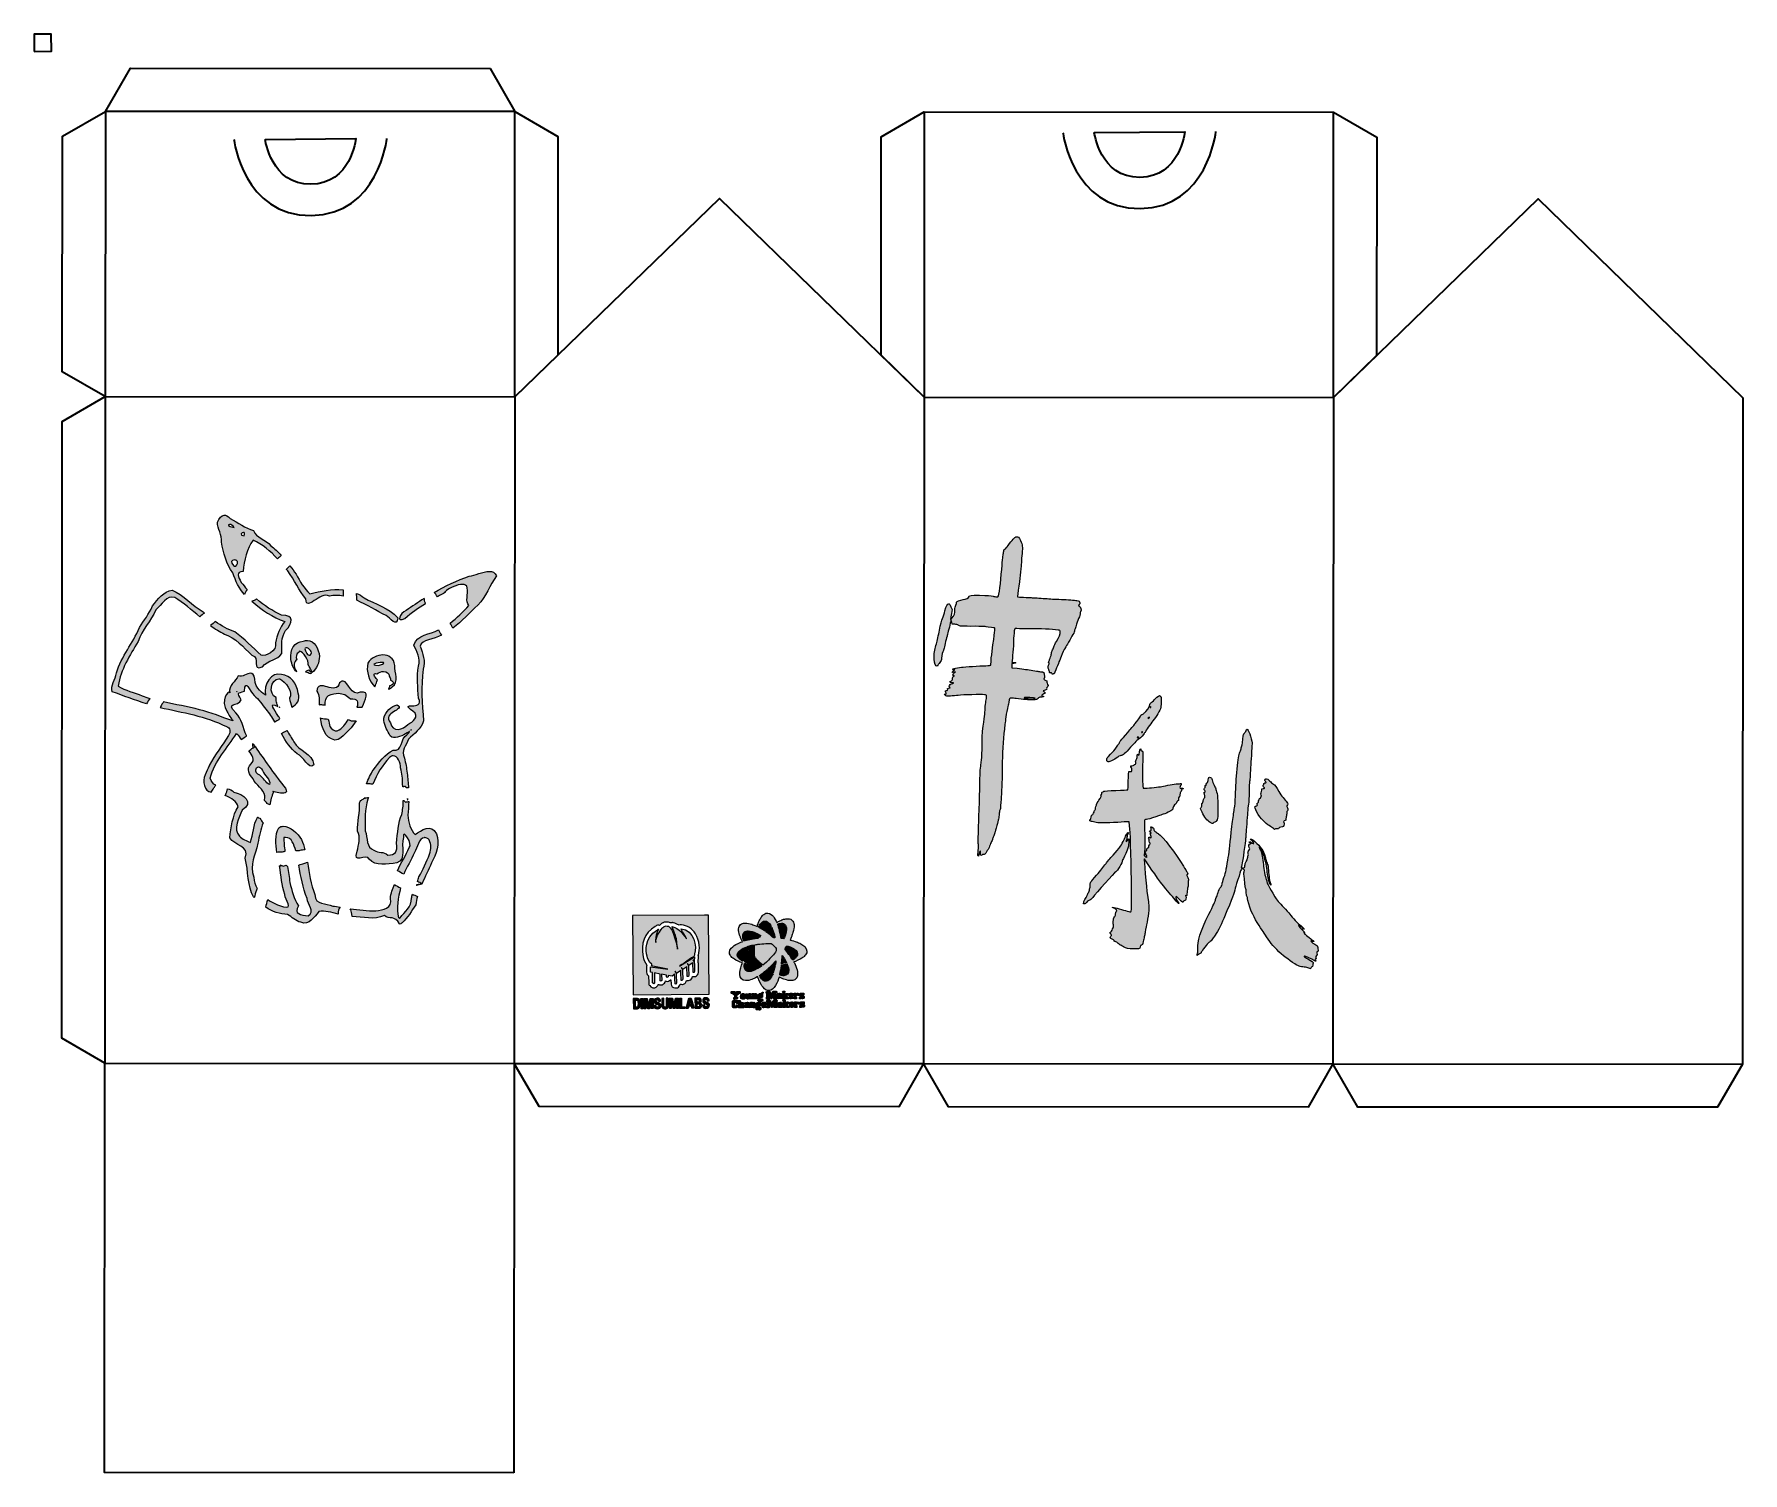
# Model space of a CAD drawing. Header units: inches. Extents: x -95 to 257, y 22 to 319.
import ezdxf

# ---------------------------------------------------------------- set-up
doc = ezdxf.new("R2010")
doc.units = ezdxf.units.IN
doc.header["$MEASUREMENT"] = 0
for name, color, linetype in [('$DDT_AUDIT_GENERATED_(3B)', 7, 'Continuous'), ('cut half', 7, 'Continuous'), ('cut through', 7, 'Continuous'), ('engrave', 7, 'Continuous')]:
    doc.layers.add(name, color=color, linetype=linetype)

# ---------------------------------------------------------------- blocks, each defined once
blk = doc.blocks.new('block 2')
at = {"layer": 'cut through', "true_color": 0xffffff}
h = blk.add_hatch(color=7, dxfattribs=at)
h.dxf.hatch_style = 2
edge = h.paths.add_edge_path()
edge.add_spline(control_points=[(109.09, 181.81), (109.24, 181.87), (111.17, 181.69), (111.24, 181.62), (111.32, 181.53), (110.84, 181.52), (109.8, 181.58), (109.09, 181.63), (108.83, 181.71), (109.09, 181.81), (109.09, 181.81), (109.09, 181.81), (109.09, 181.81)], knot_values=[0, 0, 0, 0, 1, 1, 1, 2, 2, 2, 3, 3, 3, 4, 4, 4, 4], degree=3, periodic=1)
edge = h.paths.add_edge_path()
edge.add_spline(control_points=[(120.37, 200.64), (120.2, 200.64), (120.2, 200.91), (120.37, 200.98), (120.54, 201.06), (120.53, 201.53), (120.35, 201.68), (120.28, 201.74), (120.07, 201.81), (119.89, 201.82), (119.71, 201.83), (119.13, 201.88), (118.6, 201.92), (118.07, 201.97), (117.21, 202.02), (116.68, 202.04), (115.3, 202.08), (114.35, 202.14), (113.35, 202.22), (112.87, 202.26), (112.1, 202.31), (111.65, 202.33), (111.19, 202.35), (110.66, 202.39), (110.46, 202.41), (110.27, 202.43), (109.56, 202.46), (108.89, 202.48), (108.22, 202.5), (107.65, 202.54), (107.63, 202.55), (107.62, 202.57), (107.73, 203.57), (107.89, 204.78), (108.05, 205.99), (108.19, 207.09), (108.2, 207.22), (108.21, 207.35), (108.26, 207.75), (108.31, 208.12), (108.35, 208.48), (108.4, 209.16), (108.42, 209.63), (108.44, 210.09), (108.5, 210.94), (108.56, 211.51), (108.7, 212.93), (108.66, 213.28), (108.25, 214.18), (107.89, 214.97), (107.85, 215.01), (107.29, 214.94), (107.1, 214.92), (106.53, 214.29), (105.7, 213.16), (105.41, 212.77), (105.1, 212.44), (105.01, 212.44), (104.91, 212.44), (104.84, 212.34), (104.81, 212.13), (104.79, 211.96), (104.73, 211.61), (104.69, 211.35), (104.52, 210.35), (104.46, 209.82), (104.42, 209.13), (104.28, 206.75), (103.9, 203.42), (103.69, 202.79), (103.62, 202.56), (103.57, 202.54), (103.27, 202.58), (103.09, 202.6), (102.78, 202.66), (102.59, 202.7), (102.05, 202.82), (101.5, 202.86), (99.74, 202.9), (97.96, 202.93), (97.69, 202.9), (97.63, 202.61), (97.57, 202.38), (96.98, 202.08), (96.43, 202), (95.73, 201.9), (95.04, 201.63), (95.04, 201.46), (95.04, 201.37), (94.97, 201.11), (94.87, 200.87), (94.74, 200.57), (94.7, 200.27), (94.71, 199.85), (94.73, 199.18), (94.59, 198.79), (94.08, 198.17), (93.8, 197.83), (93.78, 197.82), (93.81, 198.03), (93.84, 198.16), (93.92, 198.64), (93.99, 199.1), (93.99, 199.1), (94.13, 199.93), (94.13, 199.93), (94.13, 199.93), (93.88, 200.53), (93.88, 200.53), (93.68, 201.01), (93.59, 201.13), (93.44, 201.13), (93.12, 201.12), (92.9, 200.75), (92.64, 199.71), (92.5, 199.17), (92.26, 198.45), (92.12, 198.12), (91.95, 197.72), (91.74, 196.89), (91.51, 195.69), (91.32, 194.69), (91.04, 193.43), (90.88, 192.88), (90.61, 191.99), (90.44, 191.06), (90.39, 190.29), (90.35, 189.54), (90.58, 188.54), (90.84, 188.34), (90.99, 188.23), (91.15, 188.27), (91.2, 188.44), (91.23, 188.53), (91.4, 188.78), (91.58, 188.99), (91.85, 189.32), (91.9, 189.46), (91.94, 189.94), (91.99, 190.51), (92.18, 191.26), (92.33, 191.47), (92.38, 191.53), (92.46, 191.87), (92.53, 192.23), (92.59, 192.6), (92.76, 193.29), (92.89, 193.77), (93.03, 194.25), (93.14, 194.69), (93.14, 194.75), (93.14, 194.81), (93.27, 195.33), (93.44, 195.9), (93.6, 196.47), (93.75, 197.12), (93.77, 197.35), (93.83, 197.84), (94, 197.82), (94.06, 197.32), (94.06, 197.32), (94.11, 196.95), (94.11, 196.95), (94.11, 196.95), (94.66, 196.91), (94.66, 196.91), (95, 196.89), (95.27, 196.81), (95.39, 196.71), (95.61, 196.51), (96.19, 196.47), (98.89, 196.48), (99.97, 196.48), (100.9, 196.46), (100.95, 196.43), (101, 196.4), (101.27, 196.35), (101.56, 196.32), (102.64, 196.22), (102.91, 196.18), (102.96, 196.11), (103, 196.03), (102.91, 195.3), (102.38, 191.32), (102.25, 190.37), (102.15, 189.38), (102.15, 189.1), (102.15, 188.83), (102.13, 188.55), (102.09, 188.49), (102.05, 188.42), (101.71, 188.37), (101.07, 188.36), (100.54, 188.35), (99.32, 188.28), (98.36, 188.21), (97.4, 188.14), (96.36, 188.06), (96.05, 188.03), (94.9, 187.94), (93.66, 187.58), (94.5, 187.57), (94.73, 187.57), (94.76, 187.56), (94.61, 187.49), (94.52, 187.45), (94.36, 187.32), (94.27, 187.2), (94.27, 187.2), (94.1, 186.98), (94.1, 186.98), (94.1, 186.98), (94.49, 187.05), (94.49, 187.05), (94.85, 187.12), (94.87, 187.11), (94.71, 186.97), (94.62, 186.89), (94.52, 186.83), (94.49, 186.83), (94.46, 186.82), (94.39, 186.72), (94.34, 186.59), (94.26, 186.39), (94.27, 186.35), (94.37, 186.35), (94.43, 186.35), (94.52, 186.31), (94.55, 186.25), (94.59, 186.19), (94.58, 186.16), (94.53, 186.19), (94.38, 186.29), (94.25, 186.11), (94.23, 185.75), (94.22, 185.38), (94.11, 185.22), (93.85, 185.17), (93.76, 185.16), (93.68, 185.07), (93.66, 184.99), (93.64, 184.86), (93.72, 184.83), (94.1, 184.84), (94.44, 184.84), (94.53, 184.82), (94.44, 184.75), (94.37, 184.7), (94.21, 184.66), (94.1, 184.65), (93.88, 184.65), (93.48, 184.31), (93.49, 184.14), (93.49, 184.09), (93.56, 183.99), (93.64, 183.93), (93.79, 183.81), (93.78, 183.8), (93.58, 183.79), (93.32, 183.78), (92.99, 183.54), (93.16, 183.49), (93.33, 183.43), (93.16, 183.22), (92.93, 183.22), (92.69, 183.21), (92.65, 183.02), (92.84, 182.82), (93, 182.65), (92.93, 182.46), (92.7, 182.46), (92.7, 182.46), (92.51, 182.46), (92.51, 182.46), (92.51, 182.46), (92.71, 182.25), (92.71, 182.25), (92.89, 182.07), (92.98, 182.05), (93.76, 182.09), (94.23, 182.1), (94.95, 182.17), (95.36, 182.23), (96.26, 182.35), (100.21, 182.45), (100.79, 182.36), (101.19, 182.3), (101.21, 182.28), (101.22, 182.01), (101.22, 181.84), (101.17, 181.41), (101.11, 181.05), (101.04, 180.68), (100.97, 180.05), (100.95, 179.63), (100.87, 178.28), (100.84, 177.97), (100.41, 174.82), (100.35, 174.35), (100.31, 173.63), (100.32, 173.21), (100.36, 172.07), (100.29, 169.61), (100.19, 169.02), (100.15, 168.73), (100.1, 168.27), (100.08, 167.98), (100.06, 167.7), (100, 167.31), (99.96, 167.12), (99.92, 166.93), (99.88, 165.99), (99.87, 165.04), (99.86, 164.09), (99.84, 162.89), (99.82, 162.37), (99.8, 161.85), (99.78, 160.94), (99.76, 160.34), (99.75, 159.75), (99.71, 158.52), (99.67, 157.61), (99.64, 156.7), (99.6, 155.41), (99.58, 154.73), (99.57, 154.06), (99.54, 153.11), (99.5, 152.63), (99.47, 152.04), (99.48, 151.65), (99.54, 151.48), (99.62, 151.28), (99.61, 150.96), (99.52, 150.19), (99.44, 149.59), (99.42, 149.14), (99.47, 149.09), (99.52, 149.04), (99.56, 149.06), (99.59, 149.14), (99.72, 149.65), (99.91, 150.17), (99.95, 150.13), (99.98, 150.1), (100, 149.9), (100, 149.69), (99.99, 149.2), (100.05, 149.1), (100.27, 149.27), (100.36, 149.35), (100.5, 149.39), (100.56, 149.37), (100.75, 149.29), (101.03, 149.52), (101.2, 149.9), (101.29, 150.1), (101.42, 150.29), (101.49, 150.32), (101.56, 150.35), (101.72, 150.69), (101.85, 151.07), (101.98, 151.45), (102.17, 151.89), (102.28, 152.06), (102.39, 152.22), (102.47, 152.41), (102.47, 152.48), (102.47, 152.56), (102.58, 152.89), (102.72, 153.22), (102.86, 153.55), (102.98, 153.87), (102.97, 153.94), (102.97, 154.01), (103.14, 154.64), (103.35, 155.34), (103.73, 156.65), (103.76, 156.82), (103.86, 157.89), (103.89, 158.24), (103.96, 158.58), (104.02, 158.64), (104.08, 158.71), (104.12, 158.94), (104.12, 159.16), (104.11, 159.38), (104.14, 159.87), (104.18, 160.25), (104.22, 160.63), (104.29, 161.7), (104.32, 162.63), (104.36, 163.57), (104.41, 164.5), (104.42, 164.71), (104.44, 164.92), (104.46, 166.23), (104.46, 167.63), (104.47, 169.98), (104.64, 172.89), (104.92, 175.27), (104.96, 175.63), (105.02, 176.23), (105.06, 176.59), (105.14, 177.25), (105.15, 177.38), (105.3, 178.34), (105.42, 179.08), (105.64, 180.07), (105.71, 180.18), (105.74, 180.24), (105.8, 180.51), (105.82, 180.8), (105.9, 181.64), (105.9, 181.65), (106.36, 181.65), (106.59, 181.66), (107.03, 181.62), (107.34, 181.57), (108.72, 181.37), (109.99, 181.26), (110.77, 181.29), (111.57, 181.32), (111.64, 181.34), (111.87, 181.58), (112.01, 181.74), (112.22, 181.85), (112.37, 181.86), (112.51, 181.87), (112.73, 181.9), (112.85, 181.94), (112.85, 181.94), (113.06, 182.01), (113.06, 182.01), (113.06, 182.01), (112.82, 182.08), (112.82, 182.08), (112.52, 182.16), (112.54, 182.34), (112.87, 182.44), (113, 182.48), (113.17, 182.56), (113.23, 182.62), (113.34, 182.72), (113.33, 182.77), (113.14, 182.95), (113.14, 182.95), (112.92, 183.16), (112.92, 183.16), (112.92, 183.16), (113.3, 183.29), (113.3, 183.29), (113.63, 183.4), (113.67, 183.44), (113.64, 183.67), (113.61, 183.86), (113.65, 183.95), (113.78, 183.99), (113.87, 184.03), (113.95, 184.14), (113.95, 184.24), (113.95, 184.25), (113.95, 184.26), (113.95, 184.27), (113.78, 184.57), (113.61, 184.9), (113.65, 185.21), (113.51, 185.29), (113.37, 185.35), (113.21, 185.41), (113.05, 185.47), (112.98, 185.66), (113.11, 185.79), (113.13, 185.82), (113.18, 185.87), (113.23, 185.92), (113.21, 185.95), (113.19, 186), (113.19, 186.04), (113.18, 186.15), (113.18, 186.25), (113.2, 186.35), (113.11, 186.42), (113.07, 186.55), (113.14, 186.65), (113.14, 186.65), (113.07, 186.88), (113.07, 186.88), (113.06, 186.89), (113.05, 186.91), (113.04, 186.92), (113, 186.95), (112.97, 186.99), (112.96, 187.04), (112.9, 187.04), (112.85, 187.05), (112.79, 187.06), (112.51, 187.09), (112.14, 187.15), (111.98, 187.17), (111.57, 187.22), (110.18, 187.45), (109.3, 187.6), (108.92, 187.67), (108.12, 187.77), (107.53, 187.82), (107.53, 187.82), (106.45, 187.91), (106.45, 187.91), (106.45, 187.91), (106.44, 188.82), (106.44, 188.82), (106.44, 188.82), (106.83, 188.82), (106.83, 188.82), (107.04, 188.83), (107.24, 188.87), (107.27, 188.93), (107.3, 188.98), (107.17, 189.02), (106.93, 189.01), (106.54, 189.01), (106.43, 189.06), (106.49, 189.24), (106.56, 189.48), (106.8, 192.62), (106.8, 193.38), (106.8, 193.84), (106.83, 194.43), (106.88, 194.69), (106.92, 194.95), (106.95, 195.32), (106.95, 195.52), (106.94, 195.84), (107.1, 196.15), (107.22, 196.03), (107.25, 196), (108.48, 195.98), (109.97, 195.99), (112.3, 196), (114.75, 195.88), (116.01, 195.71), (116.34, 195.66), (116.39, 195.62), (116.44, 195.35), (116.51, 194.98), (116.23, 194.26), (115.65, 193.32), (115.44, 192.97), (115.2, 192.5), (115.11, 192.26), (115.02, 192.03), (114.88, 191.66), (114.8, 191.45), (114.71, 191.25), (114.62, 190.88), (114.59, 190.65), (114.55, 190.42), (114.4, 189.95), (114.25, 189.61), (114.18, 189.47), (114.1, 189.26), (114.01, 189.03), (114.12, 189), (114.2, 188.9), (114.14, 188.77), (113.94, 188.26), (113.89, 188.02), (114.07, 187.54), (114.08, 187.53), (114.08, 187.51), (114.09, 187.5), (114.09, 187.49), (114.09, 187.49), (114.1, 187.48), (114.19, 187.26), (114.24, 187.04), (114.27, 186.81), (114.38, 186.98), (114.63, 186.94), (114.69, 186.75), (114.74, 186.69), (114.78, 186.62), (114.83, 186.56), (114.84, 186.57), (114.85, 186.58), (114.87, 186.59), (114.93, 186.72), (115.09, 186.72), (115.19, 186.66), (115.24, 186.78), (115.29, 186.9), (115.34, 187.04), (115.59, 187.68), (115.77, 188.15), (116.06, 188.83), (116.2, 189.19), (116.46, 189.83), (116.62, 190.25), (116.89, 190.97), (117.26, 191.75), (117.43, 191.97), (117.47, 192.02), (117.7, 192.41), (117.94, 192.83), (118.18, 193.25), (118.6, 193.97), (118.87, 194.43), (119.14, 194.9), (119.36, 195.35), (119.36, 195.44), (119.36, 195.52), (119.43, 195.76), (119.52, 195.97), (119.61, 196.17), (119.74, 196.6), (119.82, 196.91), (119.95, 197.45), (120.13, 197.93), (120.41, 198.47), (120.48, 198.6), (120.53, 198.86), (120.53, 199.05), (120.53, 199.23), (120.57, 199.43), (120.62, 199.49), (120.88, 199.78), (120.69, 200.65), (120.37, 200.64)], knot_values=[0, 0, 0, 0, 1, 1, 1, 2, 2, 2, 3, 3, 3, 4, 4, 4, 5, 5, 5, 6, 6, 6, 7, 7, 7, 8, 8, 8, 9, 9, 9, 10, 10, 10, 11, 11, 11, 12, 12, 12, 13, 13, 13, 14, 14, 14, 15, 15, 15, 16, 16, 16, 17, 17, 17, 18, 18, 18, 19, 19, 19, 20, 20, 20, 21, 21, 21, 22, 22, 22, 23, 23, 23, 24, 24, 24, 25, 25, 25, 26, 26, 26, 27, 27, 27, 28, 28, 28, 29, 29, 29, 30, 30, 30, 31, 31, 31, 32, 32, 32, 33, 33, 33, 34, 34, 34, 35, 35, 35, 36, 36, 36, 37, 37, 37, 38, 38, 38, 39, 39, 39, 40, 40, 40, 41, 41, 41, 42, 42, 42, 43, 43, 43, 44, 44, 44, 45, 45, 45, 46, 46, 46, 47, 47, 47, 48, 48, 48, 49, 49, 49, 50, 50, 50, 51, 51, 51, 52, 52, 52, 53, 53, 53, 54, 54, 54, 55, 55, 55, 56, 56, 56, 57, 57, 57, 58, 58, 58, 59, 59, 59, 60, 60, 60, 61, 61, 61, 62, 62, 62, 63, 63, 63, 64, 64, 64, 65, 65, 65, 66, 66, 66, 67, 67, 67, 68, 68, 68, 69, 69, 69, 70, 70, 70, 71, 71, 71, 72, 72, 72, 73, 73, 73, 74, 74, 74, 75, 75, 75, 76, 76, 76, 77, 77, 77, 78, 78, 78, 79, 79, 79, 80, 80, 80, 81, 81, 81, 82, 82, 82, 83, 83, 83, 84, 84, 84, 85, 85, 85, 86, 86, 86, 87, 87, 87, 88, 88, 88, 89, 89, 89, 90, 90, 90, 91, 91, 91, 92, 92, 92, 93, 93, 93, 94, 94, 94, 95, 95, 95, 96, 96, 96, 97, 97, 97, 98, 98, 98, 99, 99, 99, 100, 100, 100, 101, 101, 101, 102, 102, 102, 103, 103, 103, 104, 104, 104, 105, 105, 105, 106, 106, 106, 107, 107, 107, 108, 108, 108, 109, 109, 109, 110, 110, 110, 111, 111, 111, 112, 112, 112, 113, 113, 113, 114, 114, 114, 115, 115, 115, 116, 116, 116, 117, 117, 117, 118, 118, 118, 119, 119, 119, 120, 120, 120, 121, 121, 121, 122, 122, 122, 123, 123, 123, 124, 124, 124, 125, 125, 125, 126, 126, 126, 127, 127, 127, 128, 128, 128, 129, 129, 129, 130, 130, 130, 131, 131, 131, 132, 132, 132, 133, 133, 133, 134, 134, 134, 135, 135, 135, 136, 136, 136, 137, 137, 137, 138, 138, 138, 139, 139, 139, 140, 140, 140, 141, 141, 141, 142, 142, 142, 143, 143, 143, 144, 144, 144, 145, 145, 145, 146, 146, 146, 147, 147, 147, 148, 148, 148, 149, 149, 149, 150, 150, 150, 151, 151, 151, 152, 152, 152, 153, 153, 153, 154, 154, 154, 155, 155, 155, 156, 156, 156, 157, 157, 157, 158, 158, 158, 159, 159, 159, 160, 160, 160, 161, 161, 161, 162, 162, 162, 163, 163, 163, 164, 164, 164, 165, 165, 165, 166, 166, 166, 167, 167, 167, 168, 168, 168, 169, 169, 169, 170, 170, 170, 171, 171, 171, 172, 172, 172, 173, 173, 173, 174, 174, 174, 175, 175, 175, 176, 176, 176, 177, 177, 177, 178, 178, 178, 179, 179, 179, 180, 180, 180, 181, 181, 181, 182, 182, 182, 183, 183, 183, 184, 184, 184, 185, 185, 185, 186, 186, 186, 187, 187, 187, 188, 188, 188, 189, 189, 189, 190, 190, 190, 191, 191, 191, 192, 192, 192, 193, 193, 193, 194, 194, 194, 195, 195, 195, 196, 196, 196, 197, 197, 197, 198, 198, 198, 199, 199, 199, 200, 200, 200, 201, 201, 201, 202, 202, 202, 203, 203, 203, 204, 204, 204, 205, 205, 205, 206, 206, 206, 207, 207, 207, 208, 208, 208, 209, 209, 209, 209], degree=3, periodic=1)
h = blk.add_hatch(color=7, dxfattribs=at)
h.dxf.hatch_style = 2
edge = h.paths.add_edge_path()
edge.add_spline(control_points=[(132.47, 173.65), (132.57, 173.66), (132.65, 173.61), (132.66, 173.56), (132.66, 173.51), (132.6, 173.47), (132.53, 173.47), (132.46, 173.47), (132.38, 173.51), (132.35, 173.56), (132.32, 173.61), (132.37, 173.65), (132.47, 173.65), (132.47, 173.65), (132.47, 173.65), (132.47, 173.65)], knot_values=[0, 0, 0, 0, 1, 1, 1, 2, 2, 2, 3, 3, 3, 4, 4, 4, 5, 5, 5, 5], degree=3, periodic=1)
edge = h.paths.add_edge_path()
edge.add_spline(control_points=[(133.29, 174.7), (133.37, 174.78), (133.42, 174.79), (133.42, 174.72), (133.42, 174.67), (133.38, 174.59), (133.33, 174.56), (133.18, 174.46), (133.15, 174.57), (133.29, 174.7), (133.29, 174.7), (133.29, 174.7), (133.29, 174.7)], knot_values=[0, 0, 0, 0, 1, 1, 1, 2, 2, 2, 3, 3, 3, 4, 4, 4, 4], degree=3, periodic=1)
edge = h.paths.add_edge_path()
edge.add_spline(control_points=[(134.65, 177.68), (134.89, 177.79), (134.98, 177.76), (134.86, 177.6), (134.81, 177.53), (134.7, 177.46), (134.64, 177.46), (134.47, 177.46), (134.48, 177.61), (134.65, 177.68), (134.65, 177.68), (134.65, 177.68), (134.65, 177.68)], knot_values=[0, 0, 0, 0, 1, 1, 1, 2, 2, 2, 3, 3, 3, 4, 4, 4, 4], degree=3, periodic=1)
edge = h.paths.add_edge_path()
edge.add_spline(control_points=[(135.09, 179.92), (135.14, 179.92), (135.18, 179.88), (135.18, 179.82), (135.18, 179.77), (135.14, 179.73), (135.09, 179.73), (135.04, 179.73), (135, 179.77), (135, 179.82), (135, 179.87), (135.04, 179.92), (135.09, 179.92), (135.09, 179.92), (135.09, 179.92), (135.09, 179.92)], knot_values=[0, 0, 0, 0, 1, 1, 1, 2, 2, 2, 3, 3, 3, 4, 4, 4, 5, 5, 5, 5], degree=3, periodic=1)
edge = h.paths.add_edge_path()
edge.add_spline(control_points=[(126.48, 168.53), (126.58, 168.57), (126.81, 168.65), (127.01, 168.7), (127.2, 168.76), (127.65, 169.02), (128, 169.28), (128.43, 169.6), (128.76, 169.77), (128.98, 169.79), (129.34, 169.82), (129.88, 170.29), (130.97, 171.53), (131.8, 172.47), (132.46, 173.11), (132.75, 173.25), (133.07, 173.4), (133.78, 174.19), (133.78, 174.38), (133.78, 174.46), (133.82, 174.52), (133.87, 174.53), (133.92, 174.53), (133.98, 174.61), (134.02, 174.71), (134.09, 174.93), (135.03, 176.27), (135.59, 176.95), (136.34, 177.85), (137.02, 179.04), (137.2, 179.78), (137.25, 180.01), (137.3, 180.58), (137.3, 181.06), (137.31, 181.8), (137.28, 181.95), (137.14, 182.08), (136.91, 182.3), (136.6, 182.13), (135.9, 181.38), (135.59, 181.04), (135.24, 180.72), (135.13, 180.67), (134.97, 180.61), (134.94, 180.53), (134.97, 180.35), (135.03, 180.06), (134.14, 178.7), (133.83, 178.61), (133.72, 178.58), (133.62, 178.52), (133.63, 178.47), (133.63, 178.43), (133.49, 178.34), (133.32, 178.27), (133.16, 178.2), (133.02, 178.09), (133.02, 178.02), (133.02, 177.86), (132.42, 176.99), (131.85, 176.32), (131.63, 176.05), (130.96, 175.26), (130.37, 174.56), (129.78, 173.86), (129.15, 173.12), (128.97, 172.91), (128.79, 172.7), (128.65, 172.48), (128.65, 172.42), (128.65, 172.35), (128.55, 172.2), (128.43, 172.07), (128.31, 171.94), (128.08, 171.62), (127.93, 171.36), (127.78, 171.1), (127.28, 170.52), (126.83, 170.07), (126.05, 169.31), (126, 169.24), (126.04, 168.94), (126.08, 168.58), (126.23, 168.44), (126.48, 168.53)], knot_values=[0, 0, 0, 0, 1, 1, 1, 2, 2, 2, 3, 3, 3, 4, 4, 4, 5, 5, 5, 6, 6, 6, 7, 7, 7, 8, 8, 8, 9, 9, 9, 10, 10, 10, 11, 11, 11, 12, 12, 12, 13, 13, 13, 14, 14, 14, 15, 15, 15, 16, 16, 16, 17, 17, 17, 18, 18, 18, 19, 19, 19, 20, 20, 20, 21, 21, 21, 22, 22, 22, 23, 23, 23, 24, 24, 24, 25, 25, 25, 26, 26, 26, 27, 27, 27, 28, 28, 28, 28], degree=3, periodic=1)
h = blk.add_hatch(color=7, dxfattribs=at)
h.dxf.hatch_style = 2
edge = h.paths.add_edge_path()
edge.add_spline(control_points=[(169.55, 129.33), (169.67, 129.34), (169.7, 129.4), (169.67, 129.64), (169.63, 129.99), (169.58, 130.39), (169.56, 130.48), (169.55, 130.52), (169.31, 130.68), (169.02, 130.84), (168.43, 131.16), (168, 131.57), (168.24, 131.57), (168.31, 131.58), (168.4, 131.53), (168.43, 131.48), (168.46, 131.43), (168.59, 131.39), (168.72, 131.4), (168.94, 131.41), (168.94, 131.42), (168.79, 131.52), (168.5, 131.71), (167.2, 132.73), (166.94, 132.96), (166.67, 133.21), (166.62, 133.39), (166.85, 133.3), (166.94, 133.27), (166.7, 133.54), (166.32, 133.92), (165.7, 134.52), (165.43, 134.87), (165.74, 134.67), (165.8, 134.63), (165.9, 134.59), (165.97, 134.58), (166.03, 134.57), (166.24, 134.41), (166.43, 134.22), (166.64, 134.01), (166.78, 133.92), (166.77, 134), (166.77, 134.08), (166.5, 134.36), (166.16, 134.63), (165.48, 135.19), (164.43, 136.29), (163.84, 137.06), (163.63, 137.34), (163.07, 137.97), (162.6, 138.45), (161.7, 139.36), (161.06, 140.14), (160.76, 140.65), (159.55, 142.74), (159.2, 143.39), (159.14, 143.62), (159.11, 143.78), (159.03, 144.06), (158.96, 144.25), (158.75, 144.81), (158.46, 146.37), (158.38, 147.33), (158.34, 147.82), (158.22, 148.58), (158.12, 149.02), (158.02, 149.46), (157.92, 149.93), (157.89, 150.06), (157.86, 150.18), (157.76, 150.39), (157.67, 150.51), (157.49, 150.75), (157.44, 151.04), (157.59, 150.94), (157.85, 150.78), (158.35, 149.69), (158.58, 148.8), (158.62, 148.64), (158.75, 148.18), (158.86, 147.76), (158.97, 147.35), (159.11, 146.61), (159.15, 146.12), (159.2, 145.63), (159.28, 144.96), (159.34, 144.64), (159.47, 143.9), (159.8, 143), (159.9, 143.07), (159.94, 143.1), (159.9, 143.33), (159.81, 143.57), (159.62, 144.07), (159.43, 145.39), (159.38, 146.59), (159.36, 147.18), (159.32, 147.39), (159.24, 147.37), (159.17, 147.35), (159.13, 147.44), (159.13, 147.58), (159.12, 147.72), (159.06, 147.94), (158.99, 148.08), (158.92, 148.22), (158.84, 148.5), (158.8, 148.71), (158.61, 149.79), (158.1, 150.64), (157.04, 151.65), (156.25, 152.4), (156, 152.57), (155.75, 152.56), (155.63, 152.55), (155.64, 152.53), (155.81, 152.43), (156.01, 152.32), (156.44, 151.81), (156.44, 151.68), (156.44, 151.58), (156.09, 151.63), (156.03, 151.75), (155.99, 151.81), (155.84, 151.91), (155.71, 151.97), (155.51, 152.06), (155.47, 152.06), (155.47, 151.96), (155.47, 151.88), (155.56, 151.81), (155.66, 151.78), (155.76, 151.75), (155.82, 151.69), (155.79, 151.63), (155.76, 151.58), (155.69, 151.55), (155.63, 151.58), (155.57, 151.6), (155.47, 151.49), (155.41, 151.34), (155.31, 151.1), (155.32, 151.03), (155.45, 150.82), (155.6, 150.59), (155.59, 150.57), (155.38, 150.22), (155.17, 149.89), (155.16, 149.82), (155.26, 149.54), (155.34, 149.3), (155.35, 149.21), (155.27, 149.18), (155.21, 149.16), (155.17, 149.02), (155.17, 148.86), (155.18, 148.59), (154.91, 147.92), (154.69, 147.67), (154.63, 147.6), (154.61, 147.48), (154.64, 147.41), (154.67, 147.33), (154.65, 147.27), (154.59, 147.27), (154.53, 147.27), (154.51, 147.16), (154.54, 147), (154.59, 146.71), (154.46, 146.61), (154, 146.6), (153.77, 146.59), (153.77, 146.59), (153.93, 147.26), (154.1, 148), (154.68, 151.97), (154.72, 152.66), (154.76, 153.32), (154.78, 153.64), (154.94, 155.71), (155, 156.49), (155.08, 157.55), (155.11, 158.06), (155.14, 158.58), (155.23, 159.35), (155.3, 159.77), (155.37, 160.23), (155.43, 161.26), (155.44, 162.32), (155.44, 163.3), (155.49, 164.25), (155.54, 164.43), (155.59, 164.61), (155.64, 165.19), (155.65, 165.71), (155.67, 166.22), (155.73, 167.22), (155.78, 167.92), (155.84, 168.62), (155.9, 169.71), (155.92, 170.33), (155.94, 170.95), (155.99, 171.66), (156.03, 171.91), (156.09, 172.28), (156.06, 172.52), (155.88, 173.27), (155.48, 174.83), (154.93, 175.7), (154.8, 174.97), (154.77, 174.81), (154.69, 174.65), (154.62, 174.62), (154.55, 174.59), (154.5, 174.52), (154.5, 174.45), (154.5, 174.38), (154.45, 174.3), (154.38, 174.28), (154.26, 174.22), (154.16, 173.66), (154.05, 172.42), (154.02, 172.13), (153.97, 171.85), (153.93, 171.8), (153.89, 171.75), (153.84, 171.56), (153.81, 171.38), (153.78, 171.19), (153.66, 170.81), (153.54, 170.53), (153.29, 169.93), (153.17, 169.18), (152.96, 167.03), (152.76, 164.93), (152.68, 163.66), (152.61, 161.41), (152.58, 160.35), (152.5, 159.3), (152.43, 159.01), (152.37, 158.73), (152.28, 158.18), (152.23, 157.79), (152.18, 157.39), (152.08, 156.67), (151.99, 156.17), (151.91, 155.68), (151.79, 154.7), (151.73, 154), (151.46, 151.04), (151.3, 149.71), (151.03, 148.2), (150.87, 147.31), (150.71, 146.38), (150.67, 146.12), (150.63, 145.86), (150.44, 145.18), (150.25, 144.6), (150.06, 144.03), (149.88, 143.43), (149.85, 143.27), (149.77, 142.92), (149.6, 142.57), (149.51, 142.56), (149.41, 142.56), (149.07, 141.84), (149.03, 141.54), (149, 141.4), (148.87, 141.02), (148.74, 140.71), (148.6, 140.39), (148.49, 140.08), (148.49, 140.03), (148.49, 139.87), (148.04, 138.87), (147.14, 137.06), (145.39, 133.53), (144.68, 131.36), (144.85, 130), (144.88, 129.74), (144.87, 129.4), (144.83, 129.25), (144.78, 129.09), (144.75, 128.87), (144.74, 128.75), (144.74, 128.75), (144.74, 128.55), (144.74, 128.55), (144.74, 128.55), (145.05, 128.78), (145.05, 128.78), (145.23, 128.91), (145.4, 129.02), (145.44, 129.02), (145.48, 129.02), (145.53, 129.11), (145.56, 129.21), (145.65, 129.52), (146.89, 131.06), (147.15, 131.19), (147.29, 131.26), (147.54, 131.51), (147.72, 131.75), (147.9, 132), (148.16, 132.33), (148.29, 132.49), (148.64, 132.92), (149.63, 134.82), (150.2, 136.18), (152.18, 140.85), (152.29, 141.15), (152.56, 142.43), (152.64, 142.8), (153.02, 143.97), (153.24, 144.56), (153.28, 144.66), (153.42, 145.11), (153.54, 145.55), (153.74, 146.26), (153.8, 146.36), (153.99, 146.39), (154.11, 146.41), (154.28, 146.36), (154.37, 146.29), (154.52, 146.18), (154.53, 146.13), (154.43, 145.83), (154.34, 145.55), (154.34, 145.27), (154.45, 144.33), (154.61, 142.79), (154.67, 142.43), (154.75, 142.32), (154.79, 142.27), (154.82, 141.97), (154.83, 141.66), (154.83, 141.3), (154.89, 140.97), (154.98, 140.77), (155.06, 140.6), (155.13, 140.36), (155.13, 140.24), (155.14, 140.02), (155.56, 138.52), (155.81, 137.87), (156.09, 137.09), (157.36, 134.84), (158.12, 133.76), (158.35, 133.43), (158.76, 132.82), (159.03, 132.41), (159.94, 130.99), (160.59, 130.25), (162.15, 128.81), (162.84, 128.18), (165.13, 126.53), (165.32, 126.53), (165.37, 126.53), (165.59, 126.45), (165.8, 126.35), (166.03, 126.24), (166.45, 126.16), (166.79, 126.14), (167.17, 126.12), (167.53, 126.05), (167.76, 125.92), (168.11, 125.74), (168.12, 125.74), (168.17, 125.92), (168.2, 126.02), (168.3, 126.13), (168.39, 126.16), (168.51, 126.2), (168.56, 126.31), (168.56, 126.53), (168.55, 126.69), (168.59, 126.87), (168.64, 126.93), (168.77, 127.08), (168.4, 127.39), (167.57, 127.82), (167.17, 128.03), (166.82, 128.26), (166.8, 128.32), (166.76, 128.46), (166.82, 128.44), (167.66, 128.1), (167.97, 127.97), (168.29, 127.81), (168.36, 127.75), (168.56, 127.58), (169.16, 127.33), (169.22, 127.39), (169.25, 127.42), (169.22, 127.5), (169.17, 127.56), (169.02, 127.71), (169.03, 127.82), (169.19, 127.82), (169.29, 127.82), (169.3, 127.87), (169.23, 128.07), (169.15, 128.28), (169.16, 128.35), (169.32, 128.51), (169.46, 128.66), (169.49, 128.77), (169.45, 129.02), (169.41, 129.28), (169.42, 129.33), (169.55, 129.33)], knot_values=[0, 0, 0, 0, 1, 1, 1, 2, 2, 2, 3, 3, 3, 4, 4, 4, 5, 5, 5, 6, 6, 6, 7, 7, 7, 8, 8, 8, 9, 9, 9, 10, 10, 10, 11, 11, 11, 12, 12, 12, 13, 13, 13, 14, 14, 14, 15, 15, 15, 16, 16, 16, 17, 17, 17, 18, 18, 18, 19, 19, 19, 20, 20, 20, 21, 21, 21, 22, 22, 22, 23, 23, 23, 24, 24, 24, 25, 25, 25, 26, 26, 26, 27, 27, 27, 28, 28, 28, 29, 29, 29, 30, 30, 30, 31, 31, 31, 32, 32, 32, 33, 33, 33, 34, 34, 34, 35, 35, 35, 36, 36, 36, 37, 37, 37, 38, 38, 38, 39, 39, 39, 40, 40, 40, 41, 41, 41, 42, 42, 42, 43, 43, 43, 44, 44, 44, 45, 45, 45, 46, 46, 46, 47, 47, 47, 48, 48, 48, 49, 49, 49, 50, 50, 50, 51, 51, 51, 52, 52, 52, 53, 53, 53, 54, 54, 54, 55, 55, 55, 56, 56, 56, 57, 57, 57, 58, 58, 58, 59, 59, 59, 60, 60, 60, 61, 61, 61, 62, 62, 62, 63, 63, 63, 64, 64, 64, 65, 65, 65, 66, 66, 66, 67, 67, 67, 68, 68, 68, 69, 69, 69, 70, 70, 70, 71, 71, 71, 72, 72, 72, 73, 73, 73, 74, 74, 74, 75, 75, 75, 76, 76, 76, 77, 77, 77, 78, 78, 78, 79, 79, 79, 80, 80, 80, 81, 81, 81, 82, 82, 82, 83, 83, 83, 84, 84, 84, 85, 85, 85, 86, 86, 86, 87, 87, 87, 88, 88, 88, 89, 89, 89, 90, 90, 90, 91, 91, 91, 92, 92, 92, 93, 93, 93, 94, 94, 94, 95, 95, 95, 96, 96, 96, 97, 97, 97, 98, 98, 98, 99, 99, 99, 100, 100, 100, 101, 101, 101, 102, 102, 102, 103, 103, 103, 104, 104, 104, 105, 105, 105, 106, 106, 106, 107, 107, 107, 108, 108, 108, 109, 109, 109, 110, 110, 110, 111, 111, 111, 112, 112, 112, 113, 113, 113, 114, 114, 114, 115, 115, 115, 116, 116, 116, 117, 117, 117, 118, 118, 118, 119, 119, 119, 120, 120, 120, 121, 121, 121, 122, 122, 122, 123, 123, 123, 124, 124, 124, 125, 125, 125, 126, 126, 126, 127, 127, 127, 128, 128, 128, 129, 129, 129, 130, 130, 130, 131, 131, 131, 132, 132, 132, 133, 133, 133, 134, 134, 134, 135, 135, 135, 136, 136, 136, 137, 137, 137, 137], degree=3, periodic=1)
h = blk.add_hatch(color=7, dxfattribs=at)
h.dxf.hatch_style = 2
edge = h.paths.add_edge_path()
edge.add_spline(control_points=[(142.68, 145.28), (142.82, 145.44), (142.81, 145.47), (142.65, 145.72), (142.55, 145.86), (142.21, 146.43), (141.88, 146.98), (140.49, 149.35), (137.37, 153.41), (136.75, 153.66), (136.64, 153.71), (136.38, 153.88), (136.16, 154.05), (135.86, 154.27), (135.77, 154.41), (135.76, 154.6), (135.75, 154.81), (135.69, 154.89), (135.43, 155), (135.05, 155.16), (134.98, 155.17), (135.12, 155.02), (135.18, 154.96), (135.23, 154.77), (135.23, 154.6), (135.24, 154.35), (135.2, 154.29), (135.06, 154.29), (135.06, 154.29), (134.87, 154.28), (134.87, 154.28), (134.87, 154.28), (135.07, 154.01), (135.07, 154.01), (135.23, 153.77), (135.23, 153.72), (135.12, 153.72), (135, 153.72), (135, 153.69), (135.1, 153.51), (135.23, 153.27), (135.26, 152.82), (135.13, 152.84), (135.08, 152.85), (134.96, 152.89), (134.87, 152.93), (134.74, 152.98), (134.71, 152.96), (134.76, 152.84), (134.79, 152.75), (134.78, 152.68), (134.72, 152.68), (134.64, 152.68), (134.64, 152.65), (134.71, 152.57), (134.77, 152.52), (134.79, 152.41), (134.77, 152.33), (134.74, 152.26), (134.8, 152.06), (134.89, 151.88), (135.05, 151.57), (135.05, 151.56), (134.87, 151.38), (134.74, 151.26), (134.7, 151.14), (134.73, 151.01), (134.77, 150.85), (134.74, 150.79), (134.55, 150.74), (134.41, 150.7), (134.33, 150.61), (134.34, 150.52), (134.37, 150.21), (134.34, 150.13), (134.17, 150.13), (133.93, 150.12), (133.88, 149.97), (134.04, 149.72), (134.12, 149.59), (134.16, 149.42), (134.12, 149.32), (134.08, 149.21), (134.1, 149.17), (134.16, 149.22), (134.21, 149.25), (134.27, 149.21), (134.3, 149.13), (134.34, 149.04), (134.32, 149.01), (134.25, 149.06), (134.18, 149.1), (134.18, 149.07), (134.26, 148.97), (134.46, 148.71), (134.32, 148.69), (134.05, 148.93), (134.05, 148.93), (133.8, 149.15), (133.8, 149.15), (133.8, 149.15), (133.88, 150.65), (133.88, 150.65), (133.94, 151.64), (133.93, 152.89), (133.87, 154.33), (133.76, 156.79), (133.7, 156.56), (134.5, 156.67), (134.9, 156.73), (136.07, 157.09), (136.76, 157.36), (136.98, 157.45), (137.41, 157.59), (137.72, 157.69), (138.57, 157.95), (139.72, 158.56), (139.66, 158.73), (139.6, 158.89), (140.04, 159.72), (140.23, 159.79), (140.31, 159.82), (140.4, 159.95), (140.42, 160.07), (140.45, 160.19), (140.56, 160.33), (140.67, 160.39), (140.84, 160.47), (140.87, 160.55), (140.83, 160.82), (140.8, 161.09), (140.83, 161.17), (140.98, 161.26), (141.11, 161.34), (141.15, 161.43), (141.11, 161.55), (141.08, 161.64), (141.1, 161.75), (141.15, 161.78), (141.2, 161.82), (141.23, 161.95), (141.23, 162.08), (141.23, 162.21), (141.28, 162.31), (141.35, 162.31), (141.44, 162.31), (141.47, 162.4), (141.46, 162.57), (141.44, 162.77), (141.48, 162.83), (141.63, 162.86), (141.97, 162.92), (141.85, 163.09), (141.5, 163.05), (141.22, 163.02), (141.17, 163.04), (141.14, 163.22), (141.13, 163.33), (141.19, 163.51), (141.3, 163.63), (141.49, 163.84), (141.48, 164.08), (141.28, 164.01), (141.21, 163.99), (140.92, 163.97), (140.63, 163.97), (140.35, 163.97), (139.66, 163.88), (139.11, 163.77), (138.56, 163.65), (137.79, 163.5), (137.41, 163.42), (136.74, 163.29), (134.94, 163.11), (134.01, 163.08), (134.01, 163.08), (133.57, 163.07), (133.57, 163.07), (133.57, 163.07), (133.49, 163.59), (133.49, 163.59), (133.4, 164.11), (133.41, 167.6), (133.5, 169.43), (133.55, 170.57), (133.53, 170.75), (133.31, 170.75), (133.15, 170.74), (133.01, 170.98), (133.09, 171.13), (133.12, 171.18), (133.11, 171.21), (133.07, 171.21), (132.96, 171.21), (132.79, 170.73), (132.79, 170.41), (132.79, 170.25), (132.76, 170.06), (132.71, 169.98), (132.64, 169.86), (132.61, 169.86), (132.49, 170.02), (132.42, 170.12), (132.36, 170.16), (132.36, 170.11), (132.33, 169.5), (132.29, 169.28), (132.13, 168.93), (132, 168.66), (131.97, 168.5), (132.03, 168.44), (132.13, 168.33), (132.01, 167.99), (131.86, 167.99), (131.81, 167.99), (131.71, 167.92), (131.64, 167.85), (131.57, 167.77), (131.39, 167.7), (131.25, 167.7), (131.02, 167.69), (131, 167.67), (131.05, 167.48), (131.09, 167.37), (131.16, 167.22), (131.2, 167.16), (131.25, 167.1), (131.26, 166.91), (131.23, 166.75), (131.18, 166.48), (131.15, 166.46), (130.89, 166.48), (130.89, 166.48), (130.6, 166.52), (130.6, 166.52), (130.6, 166.52), (130.56, 165.97), (130.56, 165.97), (130.53, 165.67), (130.5, 164.83), (130.48, 164.1), (130.46, 163.37), (130.41, 162.75), (130.37, 162.73), (130.33, 162.7), (129.24, 162.65), (127.95, 162.61), (126.56, 162.56), (125.53, 162.49), (125.44, 162.43), (125.35, 162.38), (125.21, 162.31), (125.13, 162.28), (125.03, 162.25), (125, 162.17), (125.03, 162.04), (125.06, 161.92), (125.03, 161.83), (124.94, 161.79), (124.85, 161.75), (124.82, 161.66), (124.86, 161.51), (124.9, 161.35), (124.8, 161.13), (124.43, 160.59), (124.17, 160.2), (123.96, 159.83), (123.96, 159.77), (123.96, 159.7), (123.9, 159.49), (123.82, 159.3), (123.75, 159.11), (123.69, 158.85), (123.7, 158.74), (123.72, 158.6), (123.68, 158.52), (123.58, 158.52), (123.5, 158.52), (123.45, 158.46), (123.47, 158.36), (123.5, 158.12), (123.24, 157.61), (123.05, 157.55), (122.93, 157.51), (122.87, 157.38), (122.84, 157.09), (122.81, 156.87), (122.73, 156.65), (122.66, 156.6), (122.66, 156.6), (122.66, 156.6), (122.66, 156.6), (122.58, 156.56), (122.52, 156.48), (122.52, 156.43), (122.53, 156.31), (122.83, 156.15), (123.04, 156.16), (123.14, 156.16), (123.4, 156.1), (123.61, 156.03), (124.09, 155.86), (125.95, 155.86), (128.34, 156.01), (129.26, 156.07), (130.16, 156.13), (130.35, 156.13), (130.35, 156.13), (130.7, 156.15), (130.7, 156.15), (130.7, 156.15), (130.83, 154.64), (130.83, 154.64), (130.93, 153.49), (131.13, 146.29), (131.16, 142.77), (131.21, 138.23), (131.18, 137.55), (130.96, 137.54), (130.88, 137.54), (130.42, 137.66), (129.94, 137.8), (129.46, 137.94), (128.67, 138.18), (128.19, 138.32), (127.26, 138.6), (126.86, 138.59), (127.54, 138.3), (127.76, 138.21), (128, 138.04), (128.06, 137.93), (128.16, 137.77), (128.16, 137.72), (128.02, 137.59), (127.92, 137.5), (127.85, 137.3), (127.84, 137.07), (127.83, 136.81), (127.76, 136.63), (127.63, 136.51), (127.53, 136.42), (127.44, 136.24), (127.44, 136.13), (127.43, 136.02), (127.4, 135.77), (127.37, 135.57), (127.33, 135.38), (127.33, 135.15), (127.37, 135.06), (127.5, 134.76), (127.49, 134.42), (127.34, 134.23), (127.25, 134.12), (127.17, 133.92), (127.14, 133.78), (127.1, 133.63), (126.99, 133.46), (126.87, 133.4), (126.87, 133.4), (126.65, 133.29), (126.65, 133.29), (126.65, 133.29), (126.87, 133), (126.87, 133), (127.08, 132.71), (127.08, 132.7), (126.92, 132.54), (126.66, 132.29), (126.73, 132.11), (127.16, 131.92), (127.38, 131.82), (127.55, 131.68), (127.55, 131.6), (127.56, 131.52), (127.63, 131.45), (127.71, 131.45), (127.79, 131.45), (128.04, 131.3), (128.26, 131.13), (128.48, 130.95), (128.76, 130.76), (128.88, 130.7), (129, 130.64), (129.28, 130.48), (129.5, 130.35), (130.01, 130.03), (130.6, 129.91), (131.48, 129.93), (131.87, 129.95), (132.23, 129.93), (132.28, 129.9), (132.33, 129.87), (132.49, 129.87), (132.63, 129.9), (132.86, 129.95), (132.9, 130.02), (132.94, 130.33), (132.98, 130.64), (133.03, 130.7), (133.2, 130.7), (133.38, 130.7), (133.42, 130.79), (133.58, 131.39), (133.68, 131.77), (133.75, 132.17), (133.75, 132.28), (133.75, 132.4), (133.78, 132.51), (133.83, 132.54), (133.87, 132.57), (133.93, 132.89), (133.96, 133.24), (133.99, 133.58), (134.05, 133.98), (134.09, 134.11), (134.3, 134.7), (134.72, 137.31), (134.75, 138.22), (134.77, 138.74), (134.67, 139.62), (134.45, 140.99), (134.18, 142.59), (133.68, 148.64), (133.83, 148.47), (133.87, 148.42), (134.16, 147.98), (134.47, 147.49), (135.33, 146.15), (137.78, 142.8), (138.6, 141.86), (138.99, 141.4), (139.56, 140.74), (139.87, 140.38), (140.75, 139.33), (140.9, 139.18), (140.96, 139.25), (140.99, 139.29), (140.92, 139.43), (140.79, 139.57), (140.42, 140), (140.35, 140.13), (140.31, 140.42), (140.25, 140.87), (140.46, 140.79), (141.07, 140.11), (141.65, 139.48), (141.81, 139.4), (141.89, 139.7), (141.92, 139.8), (142.03, 139.9), (142.14, 139.91), (142.24, 139.93), (142.33, 140), (142.34, 140.06), (142.34, 140.13), (142.35, 140.19), (142.36, 140.21), (142.43, 140.3), (142.42, 140.76), (142.35, 140.8), (142.31, 140.83), (142.27, 140.9), (142.27, 140.97), (142.27, 141.03), (142.3, 141.02), (142.35, 140.94), (142.5, 140.69), (142.62, 140.97), (142.65, 141.61), (142.67, 141.94), (142.73, 142.41), (142.79, 142.64), (142.86, 142.88), (142.89, 143.27), (142.86, 143.52), (142.84, 143.77), (142.86, 144.03), (142.91, 144.1), (142.99, 144.2), (142.95, 144.33), (142.78, 144.66), (142.55, 145.08), (142.55, 145.11), (142.68, 145.28)], knot_values=[0, 0, 0, 0, 1, 1, 1, 2, 2, 2, 3, 3, 3, 4, 4, 4, 5, 5, 5, 6, 6, 6, 7, 7, 7, 8, 8, 8, 9, 9, 9, 10, 10, 10, 11, 11, 11, 12, 12, 12, 13, 13, 13, 14, 14, 14, 15, 15, 15, 16, 16, 16, 17, 17, 17, 18, 18, 18, 19, 19, 19, 20, 20, 20, 21, 21, 21, 22, 22, 22, 23, 23, 23, 24, 24, 24, 25, 25, 25, 26, 26, 26, 27, 27, 27, 28, 28, 28, 29, 29, 29, 30, 30, 30, 31, 31, 31, 32, 32, 32, 33, 33, 33, 34, 34, 34, 35, 35, 35, 36, 36, 36, 37, 37, 37, 38, 38, 38, 39, 39, 39, 40, 40, 40, 41, 41, 41, 42, 42, 42, 43, 43, 43, 44, 44, 44, 45, 45, 45, 46, 46, 46, 47, 47, 47, 48, 48, 48, 49, 49, 49, 50, 50, 50, 51, 51, 51, 52, 52, 52, 53, 53, 53, 54, 54, 54, 55, 55, 55, 56, 56, 56, 57, 57, 57, 58, 58, 58, 59, 59, 59, 60, 60, 60, 61, 61, 61, 62, 62, 62, 63, 63, 63, 64, 64, 64, 65, 65, 65, 66, 66, 66, 67, 67, 67, 68, 68, 68, 69, 69, 69, 70, 70, 70, 71, 71, 71, 72, 72, 72, 73, 73, 73, 74, 74, 74, 75, 75, 75, 76, 76, 76, 77, 77, 77, 78, 78, 78, 79, 79, 79, 80, 80, 80, 81, 81, 81, 82, 82, 82, 83, 83, 83, 84, 84, 84, 85, 85, 85, 86, 86, 86, 87, 87, 87, 88, 88, 88, 89, 89, 89, 90, 90, 90, 91, 91, 91, 92, 92, 92, 93, 93, 93, 94, 94, 94, 95, 95, 95, 96, 96, 96, 97, 97, 97, 98, 98, 98, 99, 99, 99, 100, 100, 100, 101, 101, 101, 102, 102, 102, 103, 103, 103, 104, 104, 104, 105, 105, 105, 106, 106, 106, 107, 107, 107, 108, 108, 108, 109, 109, 109, 110, 110, 110, 111, 111, 111, 112, 112, 112, 113, 113, 113, 114, 114, 114, 115, 115, 115, 116, 116, 116, 117, 117, 117, 118, 118, 118, 119, 119, 119, 120, 120, 120, 121, 121, 121, 122, 122, 122, 123, 123, 123, 124, 124, 124, 125, 125, 125, 126, 126, 126, 127, 127, 127, 128, 128, 128, 129, 129, 129, 130, 130, 130, 131, 131, 131, 132, 132, 132, 133, 133, 133, 134, 134, 134, 135, 135, 135, 136, 136, 136, 137, 137, 137, 138, 138, 138, 139, 139, 139, 140, 140, 140, 141, 141, 141, 142, 142, 142, 143, 143, 143, 144, 144, 144, 145, 145, 145, 146, 146, 146, 147, 147, 147, 148, 148, 148, 149, 149, 149, 150, 150, 150, 151, 151, 151, 152, 152, 152, 153, 153, 153, 154, 154, 154, 155, 155, 155, 156, 156, 156, 157, 157, 157, 158, 158, 158, 159, 159, 159, 160, 160, 160, 161, 161, 161, 161], degree=3, periodic=1)
h = blk.add_hatch(color=7, dxfattribs=at)
h.dxf.hatch_style = 2
edge = h.paths.add_edge_path()
edge.add_spline(control_points=[(147.41, 156), (147.84, 155.75), (147.91, 155.73), (148.02, 155.86), (148.09, 155.94), (148.26, 156.03), (148.39, 156.06), (148.57, 156.11), (148.68, 156.24), (148.82, 156.57), (148.98, 156.97), (149, 157.17), (148.98, 158.43), (148.97, 159.21), (148.96, 160.12), (148.96, 160.46), (148.95, 161.26), (148.86, 161.94), (148.7, 162.3), (148.63, 162.47), (148.57, 162.68), (148.57, 162.78), (148.56, 162.88), (148.42, 163.28), (148.23, 163.66), (148.05, 164.04), (147.86, 164.54), (147.79, 164.77), (147.71, 165.1), (147.63, 165.21), (147.45, 165.28), (147.15, 165.39), (147.05, 165.28), (146.99, 164.8), (146.96, 164.59), (146.85, 164.29), (146.74, 164.12), (146.63, 163.96), (146.54, 163.78), (146.54, 163.72), (146.54, 163.67), (146.48, 163.62), (146.41, 163.62), (146.31, 163.62), (146.29, 163.55), (146.33, 163.4), (146.36, 163.26), (146.34, 163.13), (146.25, 163.06), (146.08, 162.9), (146.08, 162.78), (146.26, 162.57), (146.42, 162.39), (146.37, 162.2), (146.15, 162.2), (146.04, 162.2), (146.04, 162.17), (146.13, 162.05), (146.29, 161.85), (146.33, 161.07), (146.19, 161.01), (146.13, 160.98), (146.05, 160.85), (146.02, 160.71), (145.94, 160.3), (145.8, 159.93), (145.74, 159.97), (145.7, 159.99), (145.68, 159.84), (145.68, 159.64), (145.69, 159.42), (145.63, 159.21), (145.54, 159.11), (145.46, 159.02), (145.39, 158.93), (145.39, 158.91), (145.39, 158.89), (145.55, 158.53), (145.74, 158.11), (146.19, 157.13), (146.79, 156.37), (147.41, 156)], knot_values=[0, 0, 0, 0, 1, 1, 1, 2, 2, 2, 3, 3, 3, 4, 4, 4, 5, 5, 5, 6, 6, 6, 7, 7, 7, 8, 8, 8, 9, 9, 9, 10, 10, 10, 11, 11, 11, 12, 12, 12, 13, 13, 13, 14, 14, 14, 15, 15, 15, 16, 16, 16, 17, 17, 17, 18, 18, 18, 19, 19, 19, 20, 20, 20, 21, 21, 21, 22, 22, 22, 23, 23, 23, 24, 24, 24, 25, 25, 25, 26, 26, 26, 27, 27, 27, 27], degree=3, periodic=1)
h = blk.add_hatch(color=7, dxfattribs=at)
h.dxf.hatch_style = 2
edge = h.paths.add_edge_path()
edge.add_spline(control_points=[(159.58, 155.35), (159.91, 155.14), (160.3, 154.87), (160.44, 154.73), (160.62, 154.55), (160.7, 154.52), (160.75, 154.61), (160.8, 154.69), (160.93, 154.71), (161.17, 154.67), (161.48, 154.63), (161.53, 154.64), (161.57, 154.82), (161.61, 154.98), (161.68, 155.02), (161.99, 155.02), (162.21, 155.03), (162.42, 155.09), (162.52, 155.19), (162.69, 155.36), (162.72, 155.93), (162.57, 156.03), (162.44, 156.11), (162.61, 156.32), (162.87, 156.4), (163.04, 156.44), (163.07, 156.5), (163.04, 156.69), (163.02, 156.81), (163.06, 157.11), (163.13, 157.36), (163.2, 157.61), (163.24, 157.93), (163.21, 158.07), (163.17, 158.26), (163.19, 158.34), (163.27, 158.34), (163.45, 158.35), (163.5, 158.84), (163.35, 159.01), (163.19, 159.2), (163.19, 159.38), (163.34, 159.63), (163.45, 159.8), (163.44, 159.86), (163.22, 160.19), (163.09, 160.4), (162.74, 160.81), (162.45, 161.12), (162.1, 161.49), (161.8, 161.92), (161.56, 162.42), (161.14, 163.28), (160.84, 163.66), (160.27, 164.06), (160.05, 164.22), (159.72, 164.49), (159.55, 164.66), (159.16, 165.06), (158.88, 165.14), (158.72, 164.9), (158.62, 164.74), (158.62, 164.69), (158.77, 164.53), (159, 164.27), (158.99, 164.23), (158.68, 164.15), (158.5, 164.11), (158.43, 164.04), (158.46, 163.96), (158.49, 163.89), (158.47, 163.8), (158.43, 163.77), (158.3, 163.68), (158.33, 163.39), (158.48, 163.26), (158.7, 163.07), (158.64, 162.96), (158.33, 162.99), (158.07, 163.01), (158.05, 163), (158.03, 162.68), (158.02, 162.5), (157.97, 162.25), (157.91, 162.13), (157.84, 161.97), (157.84, 161.85), (157.91, 161.64), (157.97, 161.49), (157.98, 161.36), (157.94, 161.36), (157.89, 161.36), (157.86, 161.28), (157.86, 161.17), (157.86, 161.06), (157.8, 160.98), (157.72, 160.98), (157.65, 160.98), (157.56, 160.9), (157.54, 160.79), (157.52, 160.69), (157.46, 160.6), (157.41, 160.6), (157.36, 160.6), (157.35, 160.49), (157.37, 160.36), (157.41, 160.17), (157.37, 160.1), (157.21, 160.03), (156.99, 159.93), (156.95, 159.8), (157.1, 159.7), (157.23, 159.61), (157.16, 159.44), (156.98, 159.41), (156.89, 159.39), (156.77, 159.36), (156.71, 159.33), (156.37, 159.18), (157.41, 157.32), (158.39, 156.3), (158.71, 155.98), (159.24, 155.55), (159.58, 155.35)], knot_values=[0, 0, 0, 0, 1, 1, 1, 2, 2, 2, 3, 3, 3, 4, 4, 4, 5, 5, 5, 6, 6, 6, 7, 7, 7, 8, 8, 8, 9, 9, 9, 10, 10, 10, 11, 11, 11, 12, 12, 12, 13, 13, 13, 14, 14, 14, 15, 15, 15, 16, 16, 16, 17, 17, 17, 18, 18, 18, 19, 19, 19, 20, 20, 20, 21, 21, 21, 22, 22, 22, 23, 23, 23, 24, 24, 24, 25, 25, 25, 26, 26, 26, 27, 27, 27, 28, 28, 28, 29, 29, 29, 30, 30, 30, 31, 31, 31, 32, 32, 32, 33, 33, 33, 34, 34, 34, 35, 35, 35, 36, 36, 36, 37, 37, 37, 38, 38, 38, 39, 39, 39, 40, 40, 40, 41, 41, 41, 41], degree=3, periodic=1)
h = blk.add_hatch(color=7, dxfattribs=at)
h.dxf.hatch_style = 2
edge = h.paths.add_edge_path()
edge.add_spline(control_points=[(127.89, 145.78), (128.23, 145.92), (129.31, 147.78), (129.3, 148.21), (129.3, 148.28), (129.33, 148.35), (129.37, 148.37), (129.49, 148.42), (129.95, 149.4), (130.26, 150.28), (130.5, 150.93), (130.57, 151.27), (130.59, 151.88), (130.59, 151.88), (130.61, 152.64), (130.61, 152.64), (130.61, 152.64), (130.31, 152.27), (130.31, 152.27), (130.04, 151.94), (130.01, 151.92), (130.06, 152.13), (130.09, 152.26), (130.15, 152.59), (130.19, 152.86), (130.23, 153.14), (130.32, 153.45), (130.39, 153.57), (130.54, 153.82), (130.56, 153.93), (130.43, 153.93), (130.33, 153.93), (129.83, 153.09), (129.84, 152.92), (129.84, 152.77), (129.11, 151.41), (128.75, 150.88), (128.58, 150.65), (127.96, 149.92), (127.37, 149.26), (126.77, 148.6), (126.11, 147.83), (125.9, 147.54), (125.28, 146.7), (124.89, 146.22), (123.92, 145.1), (122.62, 143.62), (122.6, 143.59), (122.63, 142.99), (122.64, 142.72), (122.61, 142.47), (122.57, 142.44), (122.52, 142.41), (122.49, 142.27), (122.49, 142.13), (122.49, 141.99), (122.38, 141.68), (122.24, 141.45), (122.1, 141.21), (121.98, 140.96), (121.98, 140.9), (121.99, 140.83), (121.84, 140.55), (121.65, 140.28), (121.47, 140), (121.3, 139.65), (121.28, 139.5), (121.27, 139.34), (121.25, 139.2), (121.24, 139.19), (121.23, 139.18), (121.31, 139.17), (121.41, 139.17), (121.52, 139.17), (121.73, 139.34), (121.91, 139.56), (122.12, 139.81), (122.3, 139.94), (122.45, 139.94), (122.62, 139.94), (122.8, 140.1), (123.15, 140.54), (123.79, 141.36), (127.74, 145.72), (127.89, 145.78)], knot_values=[0, 0, 0, 0, 1, 1, 1, 2, 2, 2, 3, 3, 3, 4, 4, 4, 5, 5, 5, 6, 6, 6, 7, 7, 7, 8, 8, 8, 9, 9, 9, 10, 10, 10, 11, 11, 11, 12, 12, 12, 13, 13, 13, 14, 14, 14, 15, 15, 15, 16, 16, 16, 17, 17, 17, 18, 18, 18, 19, 19, 19, 20, 20, 20, 21, 21, 21, 22, 22, 22, 23, 23, 23, 24, 24, 24, 25, 25, 25, 26, 26, 26, 27, 27, 27, 28, 28, 28, 28], degree=3, periodic=1)
at = {"layer": 'cut through', "lineweight": 0}
for points, knots in [([(120.37, 200.64), (120.2, 200.64), (120.2, 200.91), (120.37, 200.98), (120.54, 201.06), (120.53, 201.53), (120.35, 201.68), (120.28, 201.74), (120.07, 201.81), (119.89, 201.82), (119.71, 201.83), (119.13, 201.88), (118.6, 201.92), (118.07, 201.97), (117.21, 202.02), (116.68, 202.04), (115.3, 202.08), (114.35, 202.14), (113.35, 202.22), (112.87, 202.26), (112.1, 202.31), (111.65, 202.33), (111.19, 202.35), (110.66, 202.39), (110.46, 202.41), (110.27, 202.43), (109.56, 202.46), (108.89, 202.48), (108.22, 202.5), (107.65, 202.54), (107.63, 202.55), (107.62, 202.57), (107.73, 203.57), (107.89, 204.78), (108.05, 205.99), (108.19, 207.09), (108.2, 207.22), (108.21, 207.35), (108.26, 207.75), (108.31, 208.12), (108.35, 208.48), (108.4, 209.16), (108.42, 209.63), (108.44, 210.09), (108.5, 210.94), (108.56, 211.51), (108.7, 212.93), (108.66, 213.28), (108.25, 214.18), (107.89, 214.97), (107.85, 215.01), (107.29, 214.94), (107.1, 214.92), (106.53, 214.29), (105.7, 213.16), (105.41, 212.77), (105.1, 212.44), (105.01, 212.44), (104.91, 212.44), (104.84, 212.34), (104.81, 212.13), (104.79, 211.96), (104.73, 211.61), (104.69, 211.35), (104.52, 210.35), (104.46, 209.82), (104.42, 209.13), (104.28, 206.75), (103.9, 203.42), (103.69, 202.79), (103.62, 202.56), (103.57, 202.54), (103.27, 202.58), (103.09, 202.6), (102.78, 202.66), (102.59, 202.7), (102.05, 202.82), (101.5, 202.86), (99.74, 202.9), (97.96, 202.93), (97.69, 202.9), (97.63, 202.61), (97.57, 202.38), (96.98, 202.08), (96.43, 202), (95.73, 201.9), (95.04, 201.63), (95.04, 201.46), (95.04, 201.37), (94.97, 201.11), (94.87, 200.87), (94.74, 200.57), (94.7, 200.27), (94.71, 199.85), (94.73, 199.18), (94.59, 198.79), (94.08, 198.17), (93.8, 197.83), (93.78, 197.82), (93.81, 198.03), (93.84, 198.16), (93.92, 198.64), (93.99, 199.1), (93.99, 199.1), (94.13, 199.93), (94.13, 199.93), (94.13, 199.93), (93.88, 200.53), (93.88, 200.53), (93.68, 201.01), (93.59, 201.13), (93.44, 201.13), (93.12, 201.12), (92.9, 200.75), (92.64, 199.71), (92.5, 199.17), (92.26, 198.45), (92.12, 198.12), (91.95, 197.72), (91.74, 196.89), (91.51, 195.69), (91.32, 194.69), (91.04, 193.43), (90.88, 192.88), (90.61, 191.99), (90.44, 191.06), (90.39, 190.29), (90.35, 189.54), (90.58, 188.54), (90.84, 188.34), (90.99, 188.23), (91.15, 188.27), (91.2, 188.44), (91.23, 188.53), (91.4, 188.78), (91.58, 188.99), (91.85, 189.32), (91.9, 189.46), (91.94, 189.94), (91.99, 190.51), (92.18, 191.26), (92.33, 191.47), (92.38, 191.53), (92.46, 191.87), (92.53, 192.23), (92.59, 192.6), (92.76, 193.29), (92.89, 193.77), (93.03, 194.25), (93.14, 194.69), (93.14, 194.75), (93.14, 194.81), (93.27, 195.33), (93.44, 195.9), (93.6, 196.47), (93.75, 197.12), (93.77, 197.35), (93.83, 197.84), (94, 197.82), (94.06, 197.32), (94.06, 197.32), (94.11, 196.95), (94.11, 196.95), (94.11, 196.95), (94.66, 196.91), (94.66, 196.91), (95, 196.89), (95.27, 196.81), (95.39, 196.71), (95.61, 196.51), (96.19, 196.47), (98.89, 196.48), (99.97, 196.48), (100.9, 196.46), (100.95, 196.43), (101, 196.4), (101.27, 196.35), (101.56, 196.32), (102.64, 196.22), (102.91, 196.18), (102.96, 196.11), (103, 196.03), (102.91, 195.3), (102.38, 191.32), (102.25, 190.37), (102.15, 189.38), (102.15, 189.1), (102.15, 188.83), (102.13, 188.55), (102.09, 188.49), (102.05, 188.42), (101.71, 188.37), (101.07, 188.36), (100.54, 188.35), (99.32, 188.28), (98.36, 188.21), (97.4, 188.14), (96.36, 188.06), (96.05, 188.03), (94.9, 187.94), (93.66, 187.58), (94.5, 187.57), (94.73, 187.57), (94.76, 187.56), (94.61, 187.49), (94.52, 187.45), (94.36, 187.32), (94.27, 187.2), (94.27, 187.2), (94.1, 186.98), (94.1, 186.98), (94.1, 186.98), (94.49, 187.05), (94.49, 187.05), (94.85, 187.12), (94.87, 187.11), (94.71, 186.97), (94.62, 186.89), (94.52, 186.83), (94.49, 186.83), (94.46, 186.82), (94.39, 186.72), (94.34, 186.59), (94.26, 186.39), (94.27, 186.35), (94.37, 186.35), (94.43, 186.35), (94.52, 186.31), (94.55, 186.25), (94.59, 186.19), (94.58, 186.16), (94.53, 186.19), (94.38, 186.29), (94.25, 186.11), (94.23, 185.75), (94.22, 185.38), (94.11, 185.22), (93.85, 185.17), (93.76, 185.16), (93.68, 185.07), (93.66, 184.99), (93.64, 184.86), (93.72, 184.83), (94.1, 184.84), (94.44, 184.84), (94.53, 184.82), (94.44, 184.75), (94.37, 184.7), (94.21, 184.66), (94.1, 184.65), (93.88, 184.65), (93.48, 184.31), (93.49, 184.14), (93.49, 184.09), (93.56, 183.99), (93.64, 183.93), (93.79, 183.81), (93.78, 183.8), (93.58, 183.79), (93.32, 183.78), (92.99, 183.54), (93.16, 183.49), (93.33, 183.43), (93.16, 183.22), (92.93, 183.22), (92.69, 183.21), (92.65, 183.02), (92.84, 182.82), (93, 182.65), (92.93, 182.46), (92.7, 182.46), (92.7, 182.46), (92.51, 182.46), (92.51, 182.46), (92.51, 182.46), (92.71, 182.25), (92.71, 182.25), (92.89, 182.07), (92.98, 182.05), (93.76, 182.09), (94.23, 182.1), (94.95, 182.17), (95.36, 182.23), (96.26, 182.35), (100.21, 182.45), (100.79, 182.36), (101.19, 182.3), (101.21, 182.28), (101.22, 182.01), (101.22, 181.84), (101.17, 181.41), (101.11, 181.05), (101.04, 180.68), (100.97, 180.05), (100.95, 179.63), (100.87, 178.28), (100.84, 177.97), (100.41, 174.82), (100.35, 174.35), (100.31, 173.63), (100.32, 173.21), (100.36, 172.07), (100.29, 169.61), (100.19, 169.02), (100.15, 168.73), (100.1, 168.27), (100.08, 167.98), (100.06, 167.7), (100, 167.31), (99.96, 167.12), (99.92, 166.93), (99.88, 165.99), (99.87, 165.04), (99.86, 164.09), (99.84, 162.89), (99.82, 162.37), (99.8, 161.85), (99.78, 160.94), (99.76, 160.34), (99.75, 159.75), (99.71, 158.52), (99.67, 157.61), (99.64, 156.7), (99.6, 155.41), (99.58, 154.73), (99.57, 154.06), (99.54, 153.11), (99.5, 152.63), (99.47, 152.04), (99.48, 151.65), (99.54, 151.48), (99.62, 151.28), (99.61, 150.96), (99.52, 150.19), (99.44, 149.59), (99.42, 149.14), (99.47, 149.09), (99.52, 149.04), (99.56, 149.06), (99.59, 149.14), (99.72, 149.65), (99.91, 150.17), (99.95, 150.13), (99.98, 150.1), (100, 149.9), (100, 149.69), (99.99, 149.2), (100.05, 149.1), (100.27, 149.27), (100.36, 149.35), (100.5, 149.39), (100.56, 149.37), (100.75, 149.29), (101.03, 149.52), (101.2, 149.9), (101.29, 150.1), (101.42, 150.29), (101.49, 150.32), (101.56, 150.35), (101.72, 150.69), (101.85, 151.07), (101.98, 151.45), (102.17, 151.89), (102.28, 152.06), (102.39, 152.22), (102.47, 152.41), (102.47, 152.48), (102.47, 152.56), (102.58, 152.89), (102.72, 153.22), (102.86, 153.55), (102.98, 153.87), (102.97, 153.94), (102.97, 154.01), (103.14, 154.64), (103.35, 155.34), (103.73, 156.65), (103.76, 156.82), (103.86, 157.89), (103.89, 158.24), (103.96, 158.58), (104.02, 158.64), (104.08, 158.71), (104.12, 158.94), (104.12, 159.16), (104.11, 159.38), (104.14, 159.87), (104.18, 160.25), (104.22, 160.63), (104.29, 161.7), (104.32, 162.63), (104.36, 163.57), (104.41, 164.5), (104.42, 164.71), (104.44, 164.92), (104.46, 166.23), (104.46, 167.63), (104.47, 169.98), (104.64, 172.89), (104.92, 175.27), (104.96, 175.63), (105.02, 176.23), (105.06, 176.59), (105.14, 177.25), (105.15, 177.38), (105.3, 178.34), (105.42, 179.08), (105.64, 180.07), (105.71, 180.18), (105.74, 180.24), (105.8, 180.51), (105.82, 180.8), (105.9, 181.64), (105.9, 181.65), (106.36, 181.65), (106.59, 181.66), (107.03, 181.62), (107.34, 181.57), (108.72, 181.37), (109.99, 181.26), (110.77, 181.29), (111.57, 181.32), (111.64, 181.34), (111.87, 181.58), (112.01, 181.74), (112.22, 181.85), (112.37, 181.86), (112.51, 181.87), (112.73, 181.9), (112.85, 181.94), (112.85, 181.94), (113.06, 182.01), (113.06, 182.01), (113.06, 182.01), (112.82, 182.08), (112.82, 182.08), (112.52, 182.16), (112.54, 182.34), (112.87, 182.44), (113, 182.48), (113.17, 182.56), (113.23, 182.62), (113.34, 182.72), (113.33, 182.77), (113.14, 182.95), (113.14, 182.95), (112.92, 183.16), (112.92, 183.16), (112.92, 183.16), (113.3, 183.29), (113.3, 183.29), (113.63, 183.4), (113.67, 183.44), (113.64, 183.67), (113.61, 183.86), (113.65, 183.95), (113.78, 183.99), (113.87, 184.03), (113.95, 184.14), (113.95, 184.24), (113.95, 184.25), (113.95, 184.26), (113.95, 184.27), (113.78, 184.57), (113.61, 184.9), (113.65, 185.21), (113.51, 185.29), (113.37, 185.35), (113.21, 185.41), (113.05, 185.47), (112.98, 185.66), (113.11, 185.79), (113.13, 185.82), (113.18, 185.87), (113.23, 185.92), (113.21, 185.95), (113.19, 186), (113.19, 186.04), (113.18, 186.15), (113.18, 186.25), (113.2, 186.35), (113.11, 186.42), (113.07, 186.55), (113.14, 186.65), (113.14, 186.65), (113.07, 186.88), (113.07, 186.88), (113.06, 186.89), (113.05, 186.91), (113.04, 186.92), (113, 186.95), (112.97, 186.99), (112.96, 187.04), (112.9, 187.04), (112.85, 187.05), (112.79, 187.06), (112.51, 187.09), (112.14, 187.15), (111.98, 187.17), (111.57, 187.22), (110.18, 187.45), (109.3, 187.6), (108.92, 187.67), (108.12, 187.77), (107.53, 187.82), (107.53, 187.82), (106.45, 187.91), (106.45, 187.91), (106.45, 187.91), (106.44, 188.82), (106.44, 188.82), (106.44, 188.82), (106.83, 188.82), (106.83, 188.82), (107.04, 188.83), (107.24, 188.87), (107.27, 188.93), (107.3, 188.98), (107.17, 189.02), (106.93, 189.01), (106.54, 189.01), (106.43, 189.06), (106.49, 189.24), (106.56, 189.48), (106.8, 192.62), (106.8, 193.38), (106.8, 193.84), (106.83, 194.43), (106.88, 194.69), (106.92, 194.95), (106.95, 195.32), (106.95, 195.52), (106.94, 195.84), (107.1, 196.15), (107.22, 196.03), (107.25, 196), (108.48, 195.98), (109.97, 195.99), (112.3, 196), (114.75, 195.88), (116.01, 195.71), (116.34, 195.66), (116.39, 195.62), (116.44, 195.35), (116.51, 194.98), (116.23, 194.26), (115.65, 193.32), (115.44, 192.97), (115.2, 192.5), (115.11, 192.26), (115.02, 192.03), (114.88, 191.66), (114.8, 191.45), (114.71, 191.25), (114.62, 190.88), (114.59, 190.65), (114.55, 190.42), (114.4, 189.95), (114.25, 189.61), (114.18, 189.47), (114.1, 189.26), (114.01, 189.03), (114.12, 189), (114.2, 188.9), (114.14, 188.77), (113.94, 188.26), (113.89, 188.02), (114.07, 187.54), (114.08, 187.53), (114.08, 187.51), (114.09, 187.5), (114.09, 187.49), (114.09, 187.49), (114.1, 187.48), (114.19, 187.26), (114.24, 187.04), (114.27, 186.81), (114.38, 186.98), (114.63, 186.94), (114.69, 186.75), (114.74, 186.69), (114.78, 186.62), (114.83, 186.56), (114.84, 186.57), (114.85, 186.58), (114.87, 186.59), (114.93, 186.72), (115.09, 186.72), (115.19, 186.66), (115.24, 186.78), (115.29, 186.9), (115.34, 187.04), (115.59, 187.68), (115.77, 188.15), (116.06, 188.83), (116.2, 189.19), (116.46, 189.83), (116.62, 190.25), (116.89, 190.97), (117.26, 191.75), (117.43, 191.97), (117.47, 192.02), (117.7, 192.41), (117.94, 192.83), (118.18, 193.25), (118.6, 193.97), (118.87, 194.43), (119.14, 194.9), (119.36, 195.35), (119.36, 195.44), (119.36, 195.52), (119.43, 195.76), (119.52, 195.97), (119.61, 196.17), (119.74, 196.6), (119.82, 196.91), (119.95, 197.45), (120.13, 197.93), (120.41, 198.47), (120.48, 198.6), (120.53, 198.86), (120.53, 199.05), (120.53, 199.23), (120.57, 199.43), (120.62, 199.49), (120.88, 199.78), (120.69, 200.65), (120.37, 200.64)], [0, 0, 0, 0, 1, 1, 1, 2, 2, 2, 3, 3, 3, 4, 4, 4, 5, 5, 5, 6, 6, 6, 7, 7, 7, 8, 8, 8, 9, 9, 9, 10, 10, 10, 11, 11, 11, 12, 12, 12, 13, 13, 13, 14, 14, 14, 15, 15, 15, 16, 16, 16, 17, 17, 17, 18, 18, 18, 19, 19, 19, 20, 20, 20, 21, 21, 21, 22, 22, 22, 23, 23, 23, 24, 24, 24, 25, 25, 25, 26, 26, 26, 27, 27, 27, 28, 28, 28, 29, 29, 29, 30, 30, 30, 31, 31, 31, 32, 32, 32, 33, 33, 33, 34, 34, 34, 35, 35, 35, 36, 36, 36, 37, 37, 37, 38, 38, 38, 39, 39, 39, 40, 40, 40, 41, 41, 41, 42, 42, 42, 43, 43, 43, 44, 44, 44, 45, 45, 45, 46, 46, 46, 47, 47, 47, 48, 48, 48, 49, 49, 49, 50, 50, 50, 51, 51, 51, 52, 52, 52, 53, 53, 53, 54, 54, 54, 55, 55, 55, 56, 56, 56, 57, 57, 57, 58, 58, 58, 59, 59, 59, 60, 60, 60, 61, 61, 61, 62, 62, 62, 63, 63, 63, 64, 64, 64, 65, 65, 65, 66, 66, 66, 67, 67, 67, 68, 68, 68, 69, 69, 69, 70, 70, 70, 71, 71, 71, 72, 72, 72, 73, 73, 73, 74, 74, 74, 75, 75, 75, 76, 76, 76, 77, 77, 77, 78, 78, 78, 79, 79, 79, 80, 80, 80, 81, 81, 81, 82, 82, 82, 83, 83, 83, 84, 84, 84, 85, 85, 85, 86, 86, 86, 87, 87, 87, 88, 88, 88, 89, 89, 89, 90, 90, 90, 91, 91, 91, 92, 92, 92, 93, 93, 93, 94, 94, 94, 95, 95, 95, 96, 96, 96, 97, 97, 97, 98, 98, 98, 99, 99, 99, 100, 100, 100, 101, 101, 101, 102, 102, 102, 103, 103, 103, 104, 104, 104, 105, 105, 105, 106, 106, 106, 107, 107, 107, 108, 108, 108, 109, 109, 109, 110, 110, 110, 111, 111, 111, 112, 112, 112, 113, 113, 113, 114, 114, 114, 115, 115, 115, 116, 116, 116, 117, 117, 117, 118, 118, 118, 119, 119, 119, 120, 120, 120, 121, 121, 121, 122, 122, 122, 123, 123, 123, 124, 124, 124, 125, 125, 125, 126, 126, 126, 127, 127, 127, 128, 128, 128, 129, 129, 129, 130, 130, 130, 131, 131, 131, 132, 132, 132, 133, 133, 133, 134, 134, 134, 135, 135, 135, 136, 136, 136, 137, 137, 137, 138, 138, 138, 139, 139, 139, 140, 140, 140, 141, 141, 141, 142, 142, 142, 143, 143, 143, 144, 144, 144, 145, 145, 145, 146, 146, 146, 147, 147, 147, 148, 148, 148, 149, 149, 149, 150, 150, 150, 151, 151, 151, 152, 152, 152, 153, 153, 153, 154, 154, 154, 155, 155, 155, 156, 156, 156, 157, 157, 157, 158, 158, 158, 159, 159, 159, 160, 160, 160, 161, 161, 161, 162, 162, 162, 163, 163, 163, 164, 164, 164, 165, 165, 165, 166, 166, 166, 167, 167, 167, 168, 168, 168, 169, 169, 169, 170, 170, 170, 171, 171, 171, 172, 172, 172, 173, 173, 173, 174, 174, 174, 175, 175, 175, 176, 176, 176, 177, 177, 177, 178, 178, 178, 179, 179, 179, 180, 180, 180, 181, 181, 181, 182, 182, 182, 183, 183, 183, 184, 184, 184, 185, 185, 185, 186, 186, 186, 187, 187, 187, 188, 188, 188, 189, 189, 189, 190, 190, 190, 191, 191, 191, 192, 192, 192, 193, 193, 193, 194, 194, 194, 195, 195, 195, 196, 196, 196, 197, 197, 197, 198, 198, 198, 199, 199, 199, 200, 200, 200, 201, 201, 201, 202, 202, 202, 203, 203, 203, 204, 204, 204, 205, 205, 205, 206, 206, 206, 207, 207, 207, 208, 208, 208, 209, 209, 209, 209]), ([(109.09, 181.81), (109.24, 181.87), (111.17, 181.69), (111.24, 181.62), (111.32, 181.53), (110.84, 181.52), (109.8, 181.58), (109.09, 181.63), (108.83, 181.71), (109.09, 181.81), (109.09, 181.81), (109.09, 181.81), (109.09, 181.81)], [0, 0, 0, 0, 1, 1, 1, 2, 2, 2, 3, 3, 3, 4, 4, 4, 4]), ([(126.48, 168.53), (126.58, 168.57), (126.81, 168.65), (127.01, 168.7), (127.2, 168.76), (127.65, 169.02), (128, 169.28), (128.43, 169.6), (128.76, 169.77), (128.98, 169.79), (129.34, 169.82), (129.88, 170.29), (130.97, 171.53), (131.8, 172.47), (132.46, 173.11), (132.75, 173.25), (133.07, 173.4), (133.78, 174.19), (133.78, 174.38), (133.78, 174.46), (133.82, 174.52), (133.87, 174.53), (133.92, 174.53), (133.98, 174.61), (134.02, 174.71), (134.09, 174.93), (135.03, 176.27), (135.59, 176.95), (136.34, 177.85), (137.02, 179.04), (137.2, 179.78), (137.25, 180.01), (137.3, 180.58), (137.3, 181.06), (137.31, 181.8), (137.28, 181.95), (137.14, 182.08), (136.91, 182.3), (136.6, 182.13), (135.9, 181.38), (135.59, 181.04), (135.24, 180.72), (135.13, 180.67), (134.97, 180.61), (134.94, 180.53), (134.97, 180.35), (135.03, 180.06), (134.14, 178.7), (133.83, 178.61), (133.72, 178.58), (133.62, 178.52), (133.63, 178.47), (133.63, 178.43), (133.49, 178.34), (133.32, 178.27), (133.16, 178.2), (133.02, 178.09), (133.02, 178.02), (133.02, 177.86), (132.42, 176.99), (131.85, 176.32), (131.63, 176.05), (130.96, 175.26), (130.37, 174.56), (129.78, 173.86), (129.15, 173.12), (128.97, 172.91), (128.79, 172.7), (128.65, 172.48), (128.65, 172.42), (128.65, 172.35), (128.55, 172.2), (128.43, 172.07), (128.31, 171.94), (128.08, 171.62), (127.93, 171.36), (127.78, 171.1), (127.28, 170.52), (126.83, 170.07), (126.05, 169.31), (126, 169.24), (126.04, 168.94), (126.08, 168.58), (126.23, 168.44), (126.48, 168.53)], [0, 0, 0, 0, 1, 1, 1, 2, 2, 2, 3, 3, 3, 4, 4, 4, 5, 5, 5, 6, 6, 6, 7, 7, 7, 8, 8, 8, 9, 9, 9, 10, 10, 10, 11, 11, 11, 12, 12, 12, 13, 13, 13, 14, 14, 14, 15, 15, 15, 16, 16, 16, 17, 17, 17, 18, 18, 18, 19, 19, 19, 20, 20, 20, 21, 21, 21, 22, 22, 22, 23, 23, 23, 24, 24, 24, 25, 25, 25, 26, 26, 26, 27, 27, 27, 28, 28, 28, 28]), ([(135.09, 179.92), (135.14, 179.92), (135.18, 179.88), (135.18, 179.82), (135.18, 179.77), (135.14, 179.73), (135.09, 179.73), (135.04, 179.73), (135, 179.77), (135, 179.82), (135, 179.87), (135.04, 179.92), (135.09, 179.92), (135.09, 179.92), (135.09, 179.92), (135.09, 179.92)], [0, 0, 0, 0, 1, 1, 1, 2, 2, 2, 3, 3, 3, 4, 4, 4, 5, 5, 5, 5]), ([(134.65, 177.68), (134.89, 177.79), (134.98, 177.76), (134.86, 177.6), (134.81, 177.53), (134.7, 177.46), (134.64, 177.46), (134.47, 177.46), (134.48, 177.61), (134.65, 177.68), (134.65, 177.68), (134.65, 177.68), (134.65, 177.68)], [0, 0, 0, 0, 1, 1, 1, 2, 2, 2, 3, 3, 3, 4, 4, 4, 4]), ([(132.47, 173.65), (132.57, 173.66), (132.65, 173.61), (132.66, 173.56), (132.66, 173.51), (132.6, 173.47), (132.53, 173.47), (132.46, 173.47), (132.38, 173.51), (132.35, 173.56), (132.32, 173.61), (132.37, 173.65), (132.47, 173.65), (132.47, 173.65), (132.47, 173.65), (132.47, 173.65)], [0, 0, 0, 0, 1, 1, 1, 2, 2, 2, 3, 3, 3, 4, 4, 4, 5, 5, 5, 5]), ([(133.29, 174.7), (133.37, 174.78), (133.42, 174.79), (133.42, 174.72), (133.42, 174.67), (133.38, 174.59), (133.33, 174.56), (133.18, 174.46), (133.15, 174.57), (133.29, 174.7), (133.29, 174.7), (133.29, 174.7), (133.29, 174.7)], [0, 0, 0, 0, 1, 1, 1, 2, 2, 2, 3, 3, 3, 4, 4, 4, 4]), ([(169.55, 129.33), (169.67, 129.34), (169.7, 129.4), (169.67, 129.64), (169.63, 129.99), (169.58, 130.39), (169.56, 130.48), (169.55, 130.52), (169.31, 130.68), (169.02, 130.84), (168.43, 131.16), (168, 131.57), (168.24, 131.57), (168.31, 131.58), (168.4, 131.53), (168.43, 131.48), (168.46, 131.43), (168.59, 131.39), (168.72, 131.4), (168.94, 131.41), (168.94, 131.42), (168.79, 131.52), (168.5, 131.71), (167.2, 132.73), (166.94, 132.96), (166.67, 133.21), (166.62, 133.39), (166.85, 133.3), (166.94, 133.27), (166.7, 133.54), (166.32, 133.92), (165.7, 134.52), (165.43, 134.87), (165.74, 134.67), (165.8, 134.63), (165.9, 134.59), (165.97, 134.58), (166.03, 134.57), (166.24, 134.41), (166.43, 134.22), (166.64, 134.01), (166.78, 133.92), (166.77, 134), (166.77, 134.08), (166.5, 134.36), (166.16, 134.63), (165.48, 135.19), (164.43, 136.29), (163.84, 137.06), (163.63, 137.34), (163.07, 137.97), (162.6, 138.45), (161.7, 139.36), (161.06, 140.14), (160.76, 140.65), (159.55, 142.74), (159.2, 143.39), (159.14, 143.62), (159.11, 143.78), (159.03, 144.06), (158.96, 144.25), (158.75, 144.81), (158.46, 146.37), (158.38, 147.33), (158.34, 147.82), (158.22, 148.58), (158.12, 149.02), (158.02, 149.46), (157.92, 149.93), (157.89, 150.06), (157.86, 150.18), (157.76, 150.39), (157.67, 150.51), (157.49, 150.75), (157.44, 151.04), (157.59, 150.94), (157.85, 150.78), (158.35, 149.69), (158.58, 148.8), (158.62, 148.64), (158.75, 148.18), (158.86, 147.76), (158.97, 147.35), (159.11, 146.61), (159.15, 146.12), (159.2, 145.63), (159.28, 144.96), (159.34, 144.64), (159.47, 143.9), (159.8, 143), (159.9, 143.07), (159.94, 143.1), (159.9, 143.33), (159.81, 143.57), (159.62, 144.07), (159.43, 145.39), (159.38, 146.59), (159.36, 147.18), (159.32, 147.39), (159.24, 147.37), (159.17, 147.35), (159.13, 147.44), (159.13, 147.58), (159.12, 147.72), (159.06, 147.94), (158.99, 148.08), (158.92, 148.22), (158.84, 148.5), (158.8, 148.71), (158.61, 149.79), (158.1, 150.64), (157.04, 151.65), (156.25, 152.4), (156, 152.57), (155.75, 152.56), (155.63, 152.55), (155.64, 152.53), (155.81, 152.43), (156.01, 152.32), (156.44, 151.81), (156.44, 151.68), (156.44, 151.58), (156.09, 151.63), (156.03, 151.75), (155.99, 151.81), (155.84, 151.91), (155.71, 151.97), (155.51, 152.06), (155.47, 152.06), (155.47, 151.96), (155.47, 151.88), (155.56, 151.81), (155.66, 151.78), (155.76, 151.75), (155.82, 151.69), (155.79, 151.63), (155.76, 151.58), (155.69, 151.55), (155.63, 151.58), (155.57, 151.6), (155.47, 151.49), (155.41, 151.34), (155.31, 151.1), (155.32, 151.03), (155.45, 150.82), (155.6, 150.59), (155.59, 150.57), (155.38, 150.22), (155.17, 149.89), (155.16, 149.82), (155.26, 149.54), (155.34, 149.3), (155.35, 149.21), (155.27, 149.18), (155.21, 149.16), (155.17, 149.02), (155.17, 148.86), (155.18, 148.59), (154.91, 147.92), (154.69, 147.67), (154.63, 147.6), (154.61, 147.48), (154.64, 147.41), (154.67, 147.33), (154.65, 147.27), (154.59, 147.27), (154.53, 147.27), (154.51, 147.16), (154.54, 147), (154.59, 146.71), (154.46, 146.61), (154, 146.6), (153.77, 146.59), (153.77, 146.59), (153.93, 147.26), (154.1, 148), (154.68, 151.97), (154.72, 152.66), (154.76, 153.32), (154.78, 153.64), (154.94, 155.71), (155, 156.49), (155.08, 157.55), (155.11, 158.06), (155.14, 158.58), (155.23, 159.35), (155.3, 159.77), (155.37, 160.23), (155.43, 161.26), (155.44, 162.32), (155.44, 163.3), (155.49, 164.25), (155.54, 164.43), (155.59, 164.61), (155.64, 165.19), (155.65, 165.71), (155.67, 166.22), (155.73, 167.22), (155.78, 167.92), (155.84, 168.62), (155.9, 169.71), (155.92, 170.33), (155.94, 170.95), (155.99, 171.66), (156.03, 171.91), (156.09, 172.28), (156.06, 172.52), (155.88, 173.27), (155.48, 174.83), (154.93, 175.7), (154.8, 174.97), (154.77, 174.81), (154.69, 174.65), (154.62, 174.62), (154.55, 174.59), (154.5, 174.52), (154.5, 174.45), (154.5, 174.38), (154.45, 174.3), (154.38, 174.28), (154.26, 174.22), (154.16, 173.66), (154.05, 172.42), (154.02, 172.13), (153.97, 171.85), (153.93, 171.8), (153.89, 171.75), (153.84, 171.56), (153.81, 171.38), (153.78, 171.19), (153.66, 170.81), (153.54, 170.53), (153.29, 169.93), (153.17, 169.18), (152.96, 167.03), (152.76, 164.93), (152.68, 163.66), (152.61, 161.41), (152.58, 160.35), (152.5, 159.3), (152.43, 159.01), (152.37, 158.73), (152.28, 158.18), (152.23, 157.79), (152.18, 157.39), (152.08, 156.67), (151.99, 156.17), (151.91, 155.68), (151.79, 154.7), (151.73, 154), (151.46, 151.04), (151.3, 149.71), (151.03, 148.2), (150.87, 147.31), (150.71, 146.38), (150.67, 146.12), (150.63, 145.86), (150.44, 145.18), (150.25, 144.6), (150.06, 144.03), (149.88, 143.43), (149.85, 143.27), (149.77, 142.92), (149.6, 142.57), (149.51, 142.56), (149.41, 142.56), (149.07, 141.84), (149.03, 141.54), (149, 141.4), (148.87, 141.02), (148.74, 140.71), (148.6, 140.39), (148.49, 140.08), (148.49, 140.03), (148.49, 139.87), (148.04, 138.87), (147.14, 137.06), (145.39, 133.53), (144.68, 131.36), (144.85, 130), (144.88, 129.74), (144.87, 129.4), (144.83, 129.25), (144.78, 129.09), (144.75, 128.87), (144.74, 128.75), (144.74, 128.75), (144.74, 128.55), (144.74, 128.55), (144.74, 128.55), (145.05, 128.78), (145.05, 128.78), (145.23, 128.91), (145.4, 129.02), (145.44, 129.02), (145.48, 129.02), (145.53, 129.11), (145.56, 129.21), (145.65, 129.52), (146.89, 131.06), (147.15, 131.19), (147.29, 131.26), (147.54, 131.51), (147.72, 131.75), (147.9, 132), (148.16, 132.33), (148.29, 132.49), (148.64, 132.92), (149.63, 134.82), (150.2, 136.18), (152.18, 140.85), (152.29, 141.15), (152.56, 142.43), (152.64, 142.8), (153.02, 143.97), (153.24, 144.56), (153.28, 144.66), (153.42, 145.11), (153.54, 145.55), (153.74, 146.26), (153.8, 146.36), (153.99, 146.39), (154.11, 146.41), (154.28, 146.36), (154.37, 146.29), (154.52, 146.18), (154.53, 146.13), (154.43, 145.83), (154.34, 145.55), (154.34, 145.27), (154.45, 144.33), (154.61, 142.79), (154.67, 142.43), (154.75, 142.32), (154.79, 142.27), (154.82, 141.97), (154.83, 141.66), (154.83, 141.3), (154.89, 140.97), (154.98, 140.77), (155.06, 140.6), (155.13, 140.36), (155.13, 140.24), (155.14, 140.02), (155.56, 138.52), (155.81, 137.87), (156.09, 137.09), (157.36, 134.84), (158.12, 133.76), (158.35, 133.43), (158.76, 132.82), (159.03, 132.41), (159.94, 130.99), (160.59, 130.25), (162.15, 128.81), (162.84, 128.18), (165.13, 126.53), (165.32, 126.53), (165.37, 126.53), (165.59, 126.45), (165.8, 126.35), (166.03, 126.24), (166.45, 126.16), (166.79, 126.14), (167.17, 126.12), (167.53, 126.05), (167.76, 125.92), (168.11, 125.74), (168.12, 125.74), (168.17, 125.92), (168.2, 126.02), (168.3, 126.13), (168.39, 126.16), (168.51, 126.2), (168.56, 126.31), (168.56, 126.53), (168.55, 126.69), (168.59, 126.87), (168.64, 126.93), (168.77, 127.08), (168.4, 127.39), (167.57, 127.82), (167.17, 128.03), (166.82, 128.26), (166.8, 128.32), (166.76, 128.46), (166.82, 128.44), (167.66, 128.1), (167.97, 127.97), (168.29, 127.81), (168.36, 127.75), (168.56, 127.58), (169.16, 127.33), (169.22, 127.39), (169.25, 127.42), (169.22, 127.5), (169.17, 127.56), (169.02, 127.71), (169.03, 127.82), (169.19, 127.82), (169.29, 127.82), (169.3, 127.87), (169.23, 128.07), (169.15, 128.28), (169.16, 128.35), (169.32, 128.51), (169.46, 128.66), (169.49, 128.77), (169.45, 129.02), (169.41, 129.28), (169.42, 129.33), (169.55, 129.33)], [0, 0, 0, 0, 1, 1, 1, 2, 2, 2, 3, 3, 3, 4, 4, 4, 5, 5, 5, 6, 6, 6, 7, 7, 7, 8, 8, 8, 9, 9, 9, 10, 10, 10, 11, 11, 11, 12, 12, 12, 13, 13, 13, 14, 14, 14, 15, 15, 15, 16, 16, 16, 17, 17, 17, 18, 18, 18, 19, 19, 19, 20, 20, 20, 21, 21, 21, 22, 22, 22, 23, 23, 23, 24, 24, 24, 25, 25, 25, 26, 26, 26, 27, 27, 27, 28, 28, 28, 29, 29, 29, 30, 30, 30, 31, 31, 31, 32, 32, 32, 33, 33, 33, 34, 34, 34, 35, 35, 35, 36, 36, 36, 37, 37, 37, 38, 38, 38, 39, 39, 39, 40, 40, 40, 41, 41, 41, 42, 42, 42, 43, 43, 43, 44, 44, 44, 45, 45, 45, 46, 46, 46, 47, 47, 47, 48, 48, 48, 49, 49, 49, 50, 50, 50, 51, 51, 51, 52, 52, 52, 53, 53, 53, 54, 54, 54, 55, 55, 55, 56, 56, 56, 57, 57, 57, 58, 58, 58, 59, 59, 59, 60, 60, 60, 61, 61, 61, 62, 62, 62, 63, 63, 63, 64, 64, 64, 65, 65, 65, 66, 66, 66, 67, 67, 67, 68, 68, 68, 69, 69, 69, 70, 70, 70, 71, 71, 71, 72, 72, 72, 73, 73, 73, 74, 74, 74, 75, 75, 75, 76, 76, 76, 77, 77, 77, 78, 78, 78, 79, 79, 79, 80, 80, 80, 81, 81, 81, 82, 82, 82, 83, 83, 83, 84, 84, 84, 85, 85, 85, 86, 86, 86, 87, 87, 87, 88, 88, 88, 89, 89, 89, 90, 90, 90, 91, 91, 91, 92, 92, 92, 93, 93, 93, 94, 94, 94, 95, 95, 95, 96, 96, 96, 97, 97, 97, 98, 98, 98, 99, 99, 99, 100, 100, 100, 101, 101, 101, 102, 102, 102, 103, 103, 103, 104, 104, 104, 105, 105, 105, 106, 106, 106, 107, 107, 107, 108, 108, 108, 109, 109, 109, 110, 110, 110, 111, 111, 111, 112, 112, 112, 113, 113, 113, 114, 114, 114, 115, 115, 115, 116, 116, 116, 117, 117, 117, 118, 118, 118, 119, 119, 119, 120, 120, 120, 121, 121, 121, 122, 122, 122, 123, 123, 123, 124, 124, 124, 125, 125, 125, 126, 126, 126, 127, 127, 127, 128, 128, 128, 129, 129, 129, 130, 130, 130, 131, 131, 131, 132, 132, 132, 133, 133, 133, 134, 134, 134, 135, 135, 135, 136, 136, 136, 137, 137, 137, 137]), ([(142.68, 145.28), (142.82, 145.44), (142.81, 145.47), (142.65, 145.72), (142.55, 145.86), (142.21, 146.43), (141.88, 146.98), (140.49, 149.35), (137.37, 153.41), (136.75, 153.66), (136.64, 153.71), (136.38, 153.88), (136.16, 154.05), (135.86, 154.27), (135.77, 154.41), (135.76, 154.6), (135.75, 154.81), (135.69, 154.89), (135.43, 155), (135.05, 155.16), (134.98, 155.17), (135.12, 155.02), (135.18, 154.96), (135.23, 154.77), (135.23, 154.6), (135.24, 154.35), (135.2, 154.29), (135.06, 154.29), (135.06, 154.29), (134.87, 154.28), (134.87, 154.28), (134.87, 154.28), (135.07, 154.01), (135.07, 154.01), (135.23, 153.77), (135.23, 153.72), (135.12, 153.72), (135, 153.72), (135, 153.69), (135.1, 153.51), (135.23, 153.27), (135.26, 152.82), (135.13, 152.84), (135.08, 152.85), (134.96, 152.89), (134.87, 152.93), (134.74, 152.98), (134.71, 152.96), (134.76, 152.84), (134.79, 152.75), (134.78, 152.68), (134.72, 152.68), (134.64, 152.68), (134.64, 152.65), (134.71, 152.57), (134.77, 152.52), (134.79, 152.41), (134.77, 152.33), (134.74, 152.26), (134.8, 152.06), (134.89, 151.88), (135.05, 151.57), (135.05, 151.56), (134.87, 151.38), (134.74, 151.26), (134.7, 151.14), (134.73, 151.01), (134.77, 150.85), (134.74, 150.79), (134.55, 150.74), (134.41, 150.7), (134.33, 150.61), (134.34, 150.52), (134.37, 150.21), (134.34, 150.13), (134.17, 150.13), (133.93, 150.12), (133.88, 149.97), (134.04, 149.72), (134.12, 149.59), (134.16, 149.42), (134.12, 149.32), (134.08, 149.21), (134.1, 149.17), (134.16, 149.22), (134.21, 149.25), (134.27, 149.21), (134.3, 149.13), (134.34, 149.04), (134.32, 149.01), (134.25, 149.06), (134.18, 149.1), (134.18, 149.07), (134.26, 148.97), (134.46, 148.71), (134.32, 148.69), (134.05, 148.93), (134.05, 148.93), (133.8, 149.15), (133.8, 149.15), (133.8, 149.15), (133.88, 150.65), (133.88, 150.65), (133.94, 151.64), (133.93, 152.89), (133.87, 154.33), (133.76, 156.79), (133.7, 156.56), (134.5, 156.67), (134.9, 156.73), (136.07, 157.09), (136.76, 157.36), (136.98, 157.45), (137.41, 157.59), (137.72, 157.69), (138.57, 157.95), (139.72, 158.56), (139.66, 158.73), (139.6, 158.89), (140.04, 159.72), (140.23, 159.79), (140.31, 159.82), (140.4, 159.95), (140.42, 160.07), (140.45, 160.19), (140.56, 160.33), (140.67, 160.39), (140.84, 160.47), (140.87, 160.55), (140.83, 160.82), (140.8, 161.09), (140.83, 161.17), (140.98, 161.26), (141.11, 161.34), (141.15, 161.43), (141.11, 161.55), (141.08, 161.64), (141.1, 161.75), (141.15, 161.78), (141.2, 161.82), (141.23, 161.95), (141.23, 162.08), (141.23, 162.21), (141.28, 162.31), (141.35, 162.31), (141.44, 162.31), (141.47, 162.4), (141.46, 162.57), (141.44, 162.77), (141.48, 162.83), (141.63, 162.86), (141.97, 162.92), (141.85, 163.09), (141.5, 163.05), (141.22, 163.02), (141.17, 163.04), (141.14, 163.22), (141.13, 163.33), (141.19, 163.51), (141.3, 163.63), (141.49, 163.84), (141.48, 164.08), (141.28, 164.01), (141.21, 163.99), (140.92, 163.97), (140.63, 163.97), (140.35, 163.97), (139.66, 163.88), (139.11, 163.77), (138.56, 163.65), (137.79, 163.5), (137.41, 163.42), (136.74, 163.29), (134.94, 163.11), (134.01, 163.08), (134.01, 163.08), (133.57, 163.07), (133.57, 163.07), (133.57, 163.07), (133.49, 163.59), (133.49, 163.59), (133.4, 164.11), (133.41, 167.6), (133.5, 169.43), (133.55, 170.57), (133.53, 170.75), (133.31, 170.75), (133.15, 170.74), (133.01, 170.98), (133.09, 171.13), (133.12, 171.18), (133.11, 171.21), (133.07, 171.21), (132.96, 171.21), (132.79, 170.73), (132.79, 170.41), (132.79, 170.25), (132.76, 170.06), (132.71, 169.98), (132.64, 169.86), (132.61, 169.86), (132.49, 170.02), (132.42, 170.12), (132.36, 170.16), (132.36, 170.11), (132.33, 169.5), (132.29, 169.28), (132.13, 168.93), (132, 168.66), (131.97, 168.5), (132.03, 168.44), (132.13, 168.33), (132.01, 167.99), (131.86, 167.99), (131.81, 167.99), (131.71, 167.92), (131.64, 167.85), (131.57, 167.77), (131.39, 167.7), (131.25, 167.7), (131.02, 167.69), (131, 167.67), (131.05, 167.48), (131.09, 167.37), (131.16, 167.22), (131.2, 167.16), (131.25, 167.1), (131.26, 166.91), (131.23, 166.75), (131.18, 166.48), (131.15, 166.46), (130.89, 166.48), (130.89, 166.48), (130.6, 166.52), (130.6, 166.52), (130.6, 166.52), (130.56, 165.97), (130.56, 165.97), (130.53, 165.67), (130.5, 164.83), (130.48, 164.1), (130.46, 163.37), (130.41, 162.75), (130.37, 162.73), (130.33, 162.7), (129.24, 162.65), (127.95, 162.61), (126.56, 162.56), (125.53, 162.49), (125.44, 162.43), (125.35, 162.38), (125.21, 162.31), (125.13, 162.28), (125.03, 162.25), (125, 162.17), (125.03, 162.04), (125.06, 161.92), (125.03, 161.83), (124.94, 161.79), (124.85, 161.75), (124.82, 161.66), (124.86, 161.51), (124.9, 161.35), (124.8, 161.13), (124.43, 160.59), (124.17, 160.2), (123.96, 159.83), (123.96, 159.77), (123.96, 159.7), (123.9, 159.49), (123.82, 159.3), (123.75, 159.11), (123.69, 158.85), (123.7, 158.74), (123.72, 158.6), (123.68, 158.52), (123.58, 158.52), (123.5, 158.52), (123.45, 158.46), (123.47, 158.36), (123.5, 158.12), (123.24, 157.61), (123.05, 157.55), (122.93, 157.51), (122.87, 157.38), (122.84, 157.09), (122.81, 156.87), (122.73, 156.65), (122.66, 156.6), (122.66, 156.6), (122.66, 156.6), (122.66, 156.6), (122.58, 156.56), (122.52, 156.48), (122.52, 156.43), (122.53, 156.31), (122.83, 156.15), (123.04, 156.16), (123.14, 156.16), (123.4, 156.1), (123.61, 156.03), (124.09, 155.86), (125.95, 155.86), (128.34, 156.01), (129.26, 156.07), (130.16, 156.13), (130.35, 156.13), (130.35, 156.13), (130.7, 156.15), (130.7, 156.15), (130.7, 156.15), (130.83, 154.64), (130.83, 154.64), (130.93, 153.49), (131.13, 146.29), (131.16, 142.77), (131.21, 138.23), (131.18, 137.55), (130.96, 137.54), (130.88, 137.54), (130.42, 137.66), (129.94, 137.8), (129.46, 137.94), (128.67, 138.18), (128.19, 138.32), (127.26, 138.6), (126.86, 138.59), (127.54, 138.3), (127.76, 138.21), (128, 138.04), (128.06, 137.93), (128.16, 137.77), (128.16, 137.72), (128.02, 137.59), (127.92, 137.5), (127.85, 137.3), (127.84, 137.07), (127.83, 136.81), (127.76, 136.63), (127.63, 136.51), (127.53, 136.42), (127.44, 136.24), (127.44, 136.13), (127.43, 136.02), (127.4, 135.77), (127.37, 135.57), (127.33, 135.38), (127.33, 135.15), (127.37, 135.06), (127.5, 134.76), (127.49, 134.42), (127.34, 134.23), (127.25, 134.12), (127.17, 133.92), (127.14, 133.78), (127.1, 133.63), (126.99, 133.46), (126.87, 133.4), (126.87, 133.4), (126.65, 133.29), (126.65, 133.29), (126.65, 133.29), (126.87, 133), (126.87, 133), (127.08, 132.71), (127.08, 132.7), (126.92, 132.54), (126.66, 132.29), (126.73, 132.11), (127.16, 131.92), (127.38, 131.82), (127.55, 131.68), (127.55, 131.6), (127.56, 131.52), (127.63, 131.45), (127.71, 131.45), (127.79, 131.45), (128.04, 131.3), (128.26, 131.13), (128.48, 130.95), (128.76, 130.76), (128.88, 130.7), (129, 130.64), (129.28, 130.48), (129.5, 130.35), (130.01, 130.03), (130.6, 129.91), (131.48, 129.93), (131.87, 129.95), (132.23, 129.93), (132.28, 129.9), (132.33, 129.87), (132.49, 129.87), (132.63, 129.9), (132.86, 129.95), (132.9, 130.02), (132.94, 130.33), (132.98, 130.64), (133.03, 130.7), (133.2, 130.7), (133.38, 130.7), (133.42, 130.79), (133.58, 131.39), (133.68, 131.77), (133.75, 132.17), (133.75, 132.28), (133.75, 132.4), (133.78, 132.51), (133.83, 132.54), (133.87, 132.57), (133.93, 132.89), (133.96, 133.24), (133.99, 133.58), (134.05, 133.98), (134.09, 134.11), (134.3, 134.7), (134.72, 137.31), (134.75, 138.22), (134.77, 138.74), (134.67, 139.62), (134.45, 140.99), (134.18, 142.59), (133.68, 148.64), (133.83, 148.47), (133.87, 148.42), (134.16, 147.98), (134.47, 147.49), (135.33, 146.15), (137.78, 142.8), (138.6, 141.86), (138.99, 141.4), (139.56, 140.74), (139.87, 140.38), (140.75, 139.33), (140.9, 139.18), (140.96, 139.25), (140.99, 139.29), (140.92, 139.43), (140.79, 139.57), (140.42, 140), (140.35, 140.13), (140.31, 140.42), (140.25, 140.87), (140.46, 140.79), (141.07, 140.11), (141.65, 139.48), (141.81, 139.4), (141.89, 139.7), (141.92, 139.8), (142.03, 139.9), (142.14, 139.91), (142.24, 139.93), (142.33, 140), (142.34, 140.06), (142.34, 140.13), (142.35, 140.19), (142.36, 140.21), (142.43, 140.3), (142.42, 140.76), (142.35, 140.8), (142.31, 140.83), (142.27, 140.9), (142.27, 140.97), (142.27, 141.03), (142.3, 141.02), (142.35, 140.94), (142.5, 140.69), (142.62, 140.97), (142.65, 141.61), (142.67, 141.94), (142.73, 142.41), (142.79, 142.64), (142.86, 142.88), (142.89, 143.27), (142.86, 143.52), (142.84, 143.77), (142.86, 144.03), (142.91, 144.1), (142.99, 144.2), (142.95, 144.33), (142.78, 144.66), (142.55, 145.08), (142.55, 145.11), (142.68, 145.28)], [0, 0, 0, 0, 1, 1, 1, 2, 2, 2, 3, 3, 3, 4, 4, 4, 5, 5, 5, 6, 6, 6, 7, 7, 7, 8, 8, 8, 9, 9, 9, 10, 10, 10, 11, 11, 11, 12, 12, 12, 13, 13, 13, 14, 14, 14, 15, 15, 15, 16, 16, 16, 17, 17, 17, 18, 18, 18, 19, 19, 19, 20, 20, 20, 21, 21, 21, 22, 22, 22, 23, 23, 23, 24, 24, 24, 25, 25, 25, 26, 26, 26, 27, 27, 27, 28, 28, 28, 29, 29, 29, 30, 30, 30, 31, 31, 31, 32, 32, 32, 33, 33, 33, 34, 34, 34, 35, 35, 35, 36, 36, 36, 37, 37, 37, 38, 38, 38, 39, 39, 39, 40, 40, 40, 41, 41, 41, 42, 42, 42, 43, 43, 43, 44, 44, 44, 45, 45, 45, 46, 46, 46, 47, 47, 47, 48, 48, 48, 49, 49, 49, 50, 50, 50, 51, 51, 51, 52, 52, 52, 53, 53, 53, 54, 54, 54, 55, 55, 55, 56, 56, 56, 57, 57, 57, 58, 58, 58, 59, 59, 59, 60, 60, 60, 61, 61, 61, 62, 62, 62, 63, 63, 63, 64, 64, 64, 65, 65, 65, 66, 66, 66, 67, 67, 67, 68, 68, 68, 69, 69, 69, 70, 70, 70, 71, 71, 71, 72, 72, 72, 73, 73, 73, 74, 74, 74, 75, 75, 75, 76, 76, 76, 77, 77, 77, 78, 78, 78, 79, 79, 79, 80, 80, 80, 81, 81, 81, 82, 82, 82, 83, 83, 83, 84, 84, 84, 85, 85, 85, 86, 86, 86, 87, 87, 87, 88, 88, 88, 89, 89, 89, 90, 90, 90, 91, 91, 91, 92, 92, 92, 93, 93, 93, 94, 94, 94, 95, 95, 95, 96, 96, 96, 97, 97, 97, 98, 98, 98, 99, 99, 99, 100, 100, 100, 101, 101, 101, 102, 102, 102, 103, 103, 103, 104, 104, 104, 105, 105, 105, 106, 106, 106, 107, 107, 107, 108, 108, 108, 109, 109, 109, 110, 110, 110, 111, 111, 111, 112, 112, 112, 113, 113, 113, 114, 114, 114, 115, 115, 115, 116, 116, 116, 117, 117, 117, 118, 118, 118, 119, 119, 119, 120, 120, 120, 121, 121, 121, 122, 122, 122, 123, 123, 123, 124, 124, 124, 125, 125, 125, 126, 126, 126, 127, 127, 127, 128, 128, 128, 129, 129, 129, 130, 130, 130, 131, 131, 131, 132, 132, 132, 133, 133, 133, 134, 134, 134, 135, 135, 135, 136, 136, 136, 137, 137, 137, 138, 138, 138, 139, 139, 139, 140, 140, 140, 141, 141, 141, 142, 142, 142, 143, 143, 143, 144, 144, 144, 145, 145, 145, 146, 146, 146, 147, 147, 147, 148, 148, 148, 149, 149, 149, 150, 150, 150, 151, 151, 151, 152, 152, 152, 153, 153, 153, 154, 154, 154, 155, 155, 155, 156, 156, 156, 157, 157, 157, 158, 158, 158, 159, 159, 159, 160, 160, 160, 161, 161, 161, 161]), ([(147.41, 156), (147.84, 155.75), (147.91, 155.73), (148.02, 155.86), (148.09, 155.94), (148.26, 156.03), (148.39, 156.06), (148.57, 156.11), (148.68, 156.24), (148.82, 156.57), (148.98, 156.97), (149, 157.17), (148.98, 158.43), (148.97, 159.21), (148.96, 160.12), (148.96, 160.46), (148.95, 161.26), (148.86, 161.94), (148.7, 162.3), (148.63, 162.47), (148.57, 162.68), (148.57, 162.78), (148.56, 162.88), (148.42, 163.28), (148.23, 163.66), (148.05, 164.04), (147.86, 164.54), (147.79, 164.77), (147.71, 165.1), (147.63, 165.21), (147.45, 165.28), (147.15, 165.39), (147.05, 165.28), (146.99, 164.8), (146.96, 164.59), (146.85, 164.29), (146.74, 164.12), (146.63, 163.96), (146.54, 163.78), (146.54, 163.72), (146.54, 163.67), (146.48, 163.62), (146.41, 163.62), (146.31, 163.62), (146.29, 163.55), (146.33, 163.4), (146.36, 163.26), (146.34, 163.13), (146.25, 163.06), (146.08, 162.9), (146.08, 162.78), (146.26, 162.57), (146.42, 162.39), (146.37, 162.2), (146.15, 162.2), (146.04, 162.2), (146.04, 162.17), (146.13, 162.05), (146.29, 161.85), (146.33, 161.07), (146.19, 161.01), (146.13, 160.98), (146.05, 160.85), (146.02, 160.71), (145.94, 160.3), (145.8, 159.93), (145.74, 159.97), (145.7, 159.99), (145.68, 159.84), (145.68, 159.64), (145.69, 159.42), (145.63, 159.21), (145.54, 159.11), (145.46, 159.02), (145.39, 158.93), (145.39, 158.91), (145.39, 158.89), (145.55, 158.53), (145.74, 158.11), (146.19, 157.13), (146.79, 156.37), (147.41, 156)], [0, 0, 0, 0, 1, 1, 1, 2, 2, 2, 3, 3, 3, 4, 4, 4, 5, 5, 5, 6, 6, 6, 7, 7, 7, 8, 8, 8, 9, 9, 9, 10, 10, 10, 11, 11, 11, 12, 12, 12, 13, 13, 13, 14, 14, 14, 15, 15, 15, 16, 16, 16, 17, 17, 17, 18, 18, 18, 19, 19, 19, 20, 20, 20, 21, 21, 21, 22, 22, 22, 23, 23, 23, 24, 24, 24, 25, 25, 25, 26, 26, 26, 27, 27, 27, 27]), ([(159.58, 155.35), (159.91, 155.14), (160.3, 154.87), (160.44, 154.73), (160.62, 154.55), (160.7, 154.52), (160.75, 154.61), (160.8, 154.69), (160.93, 154.71), (161.17, 154.67), (161.48, 154.63), (161.53, 154.64), (161.57, 154.82), (161.61, 154.98), (161.68, 155.02), (161.99, 155.02), (162.21, 155.03), (162.42, 155.09), (162.52, 155.19), (162.69, 155.36), (162.72, 155.93), (162.57, 156.03), (162.44, 156.11), (162.61, 156.32), (162.87, 156.4), (163.04, 156.44), (163.07, 156.5), (163.04, 156.69), (163.02, 156.81), (163.06, 157.11), (163.13, 157.36), (163.2, 157.61), (163.24, 157.93), (163.21, 158.07), (163.17, 158.26), (163.19, 158.34), (163.27, 158.34), (163.45, 158.35), (163.5, 158.84), (163.35, 159.01), (163.19, 159.2), (163.19, 159.38), (163.34, 159.63), (163.45, 159.8), (163.44, 159.86), (163.22, 160.19), (163.09, 160.4), (162.74, 160.81), (162.45, 161.12), (162.1, 161.49), (161.8, 161.92), (161.56, 162.42), (161.14, 163.28), (160.84, 163.66), (160.27, 164.06), (160.05, 164.22), (159.72, 164.49), (159.55, 164.66), (159.16, 165.06), (158.88, 165.14), (158.72, 164.9), (158.62, 164.74), (158.62, 164.69), (158.77, 164.53), (159, 164.27), (158.99, 164.23), (158.68, 164.15), (158.5, 164.11), (158.43, 164.04), (158.46, 163.96), (158.49, 163.89), (158.47, 163.8), (158.43, 163.77), (158.3, 163.68), (158.33, 163.39), (158.48, 163.26), (158.7, 163.07), (158.64, 162.96), (158.33, 162.99), (158.07, 163.01), (158.05, 163), (158.03, 162.68), (158.02, 162.5), (157.97, 162.25), (157.91, 162.13), (157.84, 161.97), (157.84, 161.85), (157.91, 161.64), (157.97, 161.49), (157.98, 161.36), (157.94, 161.36), (157.89, 161.36), (157.86, 161.28), (157.86, 161.17), (157.86, 161.06), (157.8, 160.98), (157.72, 160.98), (157.65, 160.98), (157.56, 160.9), (157.54, 160.79), (157.52, 160.69), (157.46, 160.6), (157.41, 160.6), (157.36, 160.6), (157.35, 160.49), (157.37, 160.36), (157.41, 160.17), (157.37, 160.1), (157.21, 160.03), (156.99, 159.93), (156.95, 159.8), (157.1, 159.7), (157.23, 159.61), (157.16, 159.44), (156.98, 159.41), (156.89, 159.39), (156.77, 159.36), (156.71, 159.33), (156.37, 159.18), (157.41, 157.32), (158.39, 156.3), (158.71, 155.98), (159.24, 155.55), (159.58, 155.35)], [0, 0, 0, 0, 1, 1, 1, 2, 2, 2, 3, 3, 3, 4, 4, 4, 5, 5, 5, 6, 6, 6, 7, 7, 7, 8, 8, 8, 9, 9, 9, 10, 10, 10, 11, 11, 11, 12, 12, 12, 13, 13, 13, 14, 14, 14, 15, 15, 15, 16, 16, 16, 17, 17, 17, 18, 18, 18, 19, 19, 19, 20, 20, 20, 21, 21, 21, 22, 22, 22, 23, 23, 23, 24, 24, 24, 25, 25, 25, 26, 26, 26, 27, 27, 27, 28, 28, 28, 29, 29, 29, 30, 30, 30, 31, 31, 31, 32, 32, 32, 33, 33, 33, 34, 34, 34, 35, 35, 35, 36, 36, 36, 37, 37, 37, 38, 38, 38, 39, 39, 39, 40, 40, 40, 41, 41, 41, 41]), ([(127.89, 145.78), (128.23, 145.92), (129.31, 147.78), (129.3, 148.21), (129.3, 148.28), (129.33, 148.35), (129.37, 148.37), (129.49, 148.42), (129.95, 149.4), (130.26, 150.28), (130.5, 150.93), (130.57, 151.27), (130.59, 151.88), (130.59, 151.88), (130.61, 152.64), (130.61, 152.64), (130.61, 152.64), (130.31, 152.27), (130.31, 152.27), (130.04, 151.94), (130.01, 151.92), (130.06, 152.13), (130.09, 152.26), (130.15, 152.59), (130.19, 152.86), (130.23, 153.14), (130.32, 153.45), (130.39, 153.57), (130.54, 153.82), (130.56, 153.93), (130.43, 153.93), (130.33, 153.93), (129.83, 153.09), (129.84, 152.92), (129.84, 152.77), (129.11, 151.41), (128.75, 150.88), (128.58, 150.65), (127.96, 149.92), (127.37, 149.26), (126.77, 148.6), (126.11, 147.83), (125.9, 147.54), (125.28, 146.7), (124.89, 146.22), (123.92, 145.1), (122.62, 143.62), (122.6, 143.59), (122.63, 142.99), (122.64, 142.72), (122.61, 142.47), (122.57, 142.44), (122.52, 142.41), (122.49, 142.27), (122.49, 142.13), (122.49, 141.99), (122.38, 141.68), (122.24, 141.45), (122.1, 141.21), (121.98, 140.96), (121.98, 140.9), (121.99, 140.83), (121.84, 140.55), (121.65, 140.28), (121.47, 140), (121.3, 139.65), (121.28, 139.5), (121.27, 139.34), (121.25, 139.2), (121.24, 139.19), (121.23, 139.18), (121.31, 139.17), (121.41, 139.17), (121.52, 139.17), (121.73, 139.34), (121.91, 139.56), (122.12, 139.81), (122.3, 139.94), (122.45, 139.94), (122.62, 139.94), (122.8, 140.1), (123.15, 140.54), (123.79, 141.36), (127.74, 145.72), (127.89, 145.78)], [0, 0, 0, 0, 1, 1, 1, 2, 2, 2, 3, 3, 3, 4, 4, 4, 5, 5, 5, 6, 6, 6, 7, 7, 7, 8, 8, 8, 9, 9, 9, 10, 10, 10, 11, 11, 11, 12, 12, 12, 13, 13, 13, 14, 14, 14, 15, 15, 15, 16, 16, 16, 17, 17, 17, 18, 18, 18, 19, 19, 19, 20, 20, 20, 21, 21, 21, 22, 22, 22, 23, 23, 23, 24, 24, 24, 25, 25, 25, 26, 26, 26, 27, 27, 27, 28, 28, 28, 28])]:
    blk.add_open_spline(points, degree=3, knots=knots, dxfattribs=at)
blk = doc.blocks.new('block 3')
at = {"layer": 'cut through', "color": 7, "lineweight": 35, "true_color": 0xffffff}
for points, knots in [([(-54.14, 296.94), (-54.14, 296.94), (-52.18, 281.17), (-38.22, 281.29), (-24.27, 281.4), (-22.57, 297.21), (-22.57, 297.21)], [0, 0, 0, 0, 1, 1, 1, 2, 2, 2, 2]), ([(-47.69, 297), (-47.69, 297), (-46.52, 287.65), (-38.26, 287.72), (-29.99, 287.79), (-28.98, 297.15), (-28.98, 297.15), (-28.98, 297.15), (-47.69, 297), (-47.69, 297)], [0, 0, 0, 0, 1, 1, 1, 2, 2, 2, 3, 3, 3, 3])]:
    blk.add_open_spline(points, degree=3, knots=knots, dxfattribs=at)
blk = doc.blocks.new('block 4')
at = {"layer": 'cut through', "color": 7, "lineweight": 35, "true_color": 0xffffff}
for points, knots in [([(117.01, 298.37), (117.01, 298.37), (118.98, 282.6), (132.93, 282.71), (146.88, 282.83), (148.58, 298.63), (148.58, 298.63)], [0, 0, 0, 0, 1, 1, 1, 2, 2, 2, 2]), ([(123.46, 298.42), (123.46, 298.42), (124.63, 289.08), (132.89, 289.15), (141.16, 289.22), (142.17, 298.58), (142.17, 298.58), (142.17, 298.58), (123.46, 298.42), (123.46, 298.42)], [0, 0, 0, 0, 1, 1, 1, 2, 2, 2, 3, 3, 3, 3])]:
    blk.add_open_spline(points, degree=3, knots=knots, dxfattribs=at)
blk = doc.blocks.new('block 9')
at = {"layer": 'cut half', "color": 7, "lineweight": 35, "true_color": 0xffffff}
for points in [[(3.86, 302.72), (-80.66, 302.78)], [(3.82, 243.83), (3.86, 302.72)], [(88.37, 302.67), (88.33, 243.77)], [(172.85, 243.72), (172.89, 302.61)], [(88.33, 243.77), (88.24, 106.21)], [(88.33, 243.77), (172.85, 243.72)], [(172.85, 243.72), (172.75, 106.15)]]:
    blk.add_lwpolyline(points, dxfattribs=at)
blk = doc.blocks.new('block 10')
at = {"layer": 'cut half', "color": 7, "lineweight": 35, "true_color": 0xffffff}
for points in [[(-80.79, 106.32), (3.72, 106.27)], [(3.72, 106.27), (88.24, 106.21)], [(88.24, 106.21), (172.75, 106.15)], [(172.75, 106.15), (257.27, 106.09)]]:
    blk.add_lwpolyline(points, dxfattribs=at)
blk = doc.blocks.new('block 8')
at = {"layer": 'cut half'}
for name in ['block 9', 'block 10']:
    blk.add_blockref(name, (0, 0), dxfattribs=at)
blk = doc.blocks.new('block 7')
at = {"layer": 'cut half', "color": 7, "lineweight": 35, "true_color": 0xffffff}
for points in [[(-80.66, 302.78), (-80.7, 243.89)], [(-80.7, 243.89), (-80.79, 106.32)]]:
    blk.add_lwpolyline(points, dxfattribs=at)
at = {"layer": 'cut half'}
blk.add_blockref('block 8', (0, 0), dxfattribs=at)
blk = doc.blocks.new('block 6')
at = {"layer": 'cut half', "color": 7, "lineweight": 35, "true_color": 0xffffff}
blk.add_lwpolyline([(3.82, 243.83), (3.72, 106.27)], dxfattribs=at)
at = {"layer": 'cut half'}
blk.add_blockref('block 7', (0, 0), dxfattribs=at)
blk = doc.blocks.new('block 5')
at = {"layer": 'cut half', "color": 7, "lineweight": 35, "true_color": 0xffffff}
blk.add_lwpolyline([(-80.7, 243.89), (3.82, 243.83)], dxfattribs=at)
at = {"layer": 'cut half'}
blk.add_blockref('block 6', (0, 0), dxfattribs=at)
blk = doc.blocks.new('block 11')
at = {"layer": 'engrave', "true_color": 0xffffff}
h = blk.add_hatch(color=7, dxfattribs=at)
edge = h.paths.add_edge_path()
edge.add_spline(control_points=[(41.73, 128.42), (41.75, 128.35), (41.75, 128.28), (41.75, 128.21), (41.75, 128.21), (41.7, 127.32), (41.7, 127.32), (41.7, 127.31), (41.69, 127.3), (41.69, 127.29), (41.69, 127.29), (41.7, 127.28), (41.7, 127.28), (41.71, 127.22), (41.71, 127.16), (41.71, 127.09), (41.71, 127.09), (41.71, 127.07), (41.71, 127.07), (41.71, 127.07), (41.73, 126.9), (41.73, 126.9), (41.73, 126.88), (41.73, 126.86), (41.73, 126.84), (41.73, 126.84), (41.78, 125.3), (41.78, 125.3), (41.79, 125.22), (41.78, 125.13), (41.75, 125.04), (41.75, 125.04), (41.67, 124.77), (41.67, 124.77), (41.57, 124.42), (41.25, 124.19), (40.89, 124.18), (40.88, 124.18), (40.86, 124.18), (40.84, 124.19), (40.84, 124.19), (40.62, 124.2), (40.62, 124.2), (40.59, 124.2), (40.56, 124.2), (40.53, 124.21), (40.53, 124.21), (40.45, 123.95), (40.45, 123.95), (40.35, 123.61), (40.03, 123.37), (39.68, 123.37), (39.66, 123.37), (39.64, 123.37), (39.62, 123.37), (39.62, 123.37), (39.4, 123.38), (39.4, 123.38), (39.36, 123.39), (39.32, 123.39), (39.27, 123.4), (39.27, 123.4), (39.2, 123.16), (39.2, 123.16), (39.1, 122.81), (38.78, 122.58), (38.43, 122.58), (38.41, 122.58), (38.39, 122.58), (38.37, 122.58), (38.37, 122.58), (38.15, 122.59), (38.15, 122.59), (38.09, 122.6), (38.03, 122.61), (37.97, 122.62), (37.97, 122.62), (37.91, 122.42), (37.91, 122.42), (37.81, 122.08), (37.49, 121.84), (37.14, 121.84), (37.12, 121.84), (37.1, 121.84), (37.08, 121.84), (37.08, 121.84), (36.86, 121.85), (36.86, 121.85), (36.45, 121.88), (36.12, 122.22), (36.1, 122.63), (36.1, 122.63), (36.06, 123.48), (36.06, 123.48), (36.06, 123.48), (35.95, 123.5), (35.95, 123.5), (35.95, 123.5), (35.77, 123.36), (35.77, 123.36), (35.62, 123.26), (35.46, 123.2), (35.29, 123.2), (35.17, 123.2), (35.06, 123.22), (34.96, 123.27), (34.93, 123.09), (34.84, 122.92), (34.71, 122.8), (34.71, 122.8), (34.55, 122.66), (34.55, 122.66), (34.4, 122.52), (34.21, 122.45), (34.01, 122.45), (33.91, 122.45), (33.8, 122.47), (33.7, 122.51), (33.7, 122.51), (33.54, 122.57), (33.54, 122.57), (33.53, 122.58), (33.51, 122.58), (33.49, 122.59), (33.44, 122.41), (33.34, 122.25), (33.18, 122.14), (33.18, 122.14), (32.99, 122), (32.99, 122), (32.85, 121.9), (32.69, 121.84), (32.52, 121.84), (32.3, 121.84), (32.09, 121.93), (31.93, 122.09), (31.93, 122.09), (31.71, 122.32), (31.71, 122.32), (31.56, 122.47), (31.48, 122.67), (31.48, 122.88), (31.48, 122.88), (31.47, 124.34), (31.47, 124.34), (31.21, 124.47), (31.03, 124.75), (31.03, 125.06), (31.03, 125.06), (31.02, 126.1), (31.02, 126.1), (31.02, 126.17), (31.03, 126.23), (31.04, 126.29), (31.04, 126.29), (31.06, 126.36), (31.06, 126.36), (31.07, 126.43), (31.09, 126.48), (31.12, 126.54), (30.6, 127.15), (30.44, 127.87), (30.36, 128.26), (29.76, 131), (30.58, 133.11), (32.81, 134.52), (32.96, 134.64), (33.18, 134.79), (33.48, 134.79), (33.56, 134.79), (33.64, 134.78), (33.72, 134.76), (34.02, 135.07), (34.25, 135.22), (34.43, 135.28), (34.43, 135.28), (34.44, 135.29), (34.44, 135.29), (34.56, 135.34), (34.78, 135.44), (35.11, 135.44), (35.31, 135.45), (35.54, 135.41), (35.78, 135.34), (35.86, 135.31), (35.93, 135.28), (36, 135.25), (36.1, 135.29), (36.21, 135.32), (36.32, 135.32), (36.37, 135.32), (36.43, 135.31), (36.49, 135.3), (36.49, 135.3), (37.13, 135.16), (37.78, 134.77), (37.89, 134.82), (38.01, 134.86), (38.14, 134.86), (38.17, 134.86), (38.2, 134.86), (38.23, 134.85), (39.45, 134.73), (40.45, 134.11), (41.12, 133.04), (42.03, 131.61), (42.11, 129.7), (41.73, 128.61), (41.73, 128.6), (41.72, 128.58), (41.72, 128.56), (41.73, 128.51), (41.73, 128.47), (41.73, 128.42), (41.73, 128.42), (41.73, 128.42), (41.73, 128.42)], knot_values=[0, 0, 0, 0, 1, 1, 1, 2, 2, 2, 3, 3, 3, 4, 4, 4, 5, 5, 5, 6, 6, 6, 7, 7, 7, 8, 8, 8, 9, 9, 9, 10, 10, 10, 11, 11, 11, 12, 12, 12, 13, 13, 13, 14, 14, 14, 15, 15, 15, 16, 16, 16, 17, 17, 17, 18, 18, 18, 19, 19, 19, 20, 20, 20, 21, 21, 21, 22, 22, 22, 23, 23, 23, 24, 24, 24, 25, 25, 25, 26, 26, 26, 27, 27, 27, 28, 28, 28, 29, 29, 29, 30, 30, 30, 31, 31, 31, 32, 32, 32, 33, 33, 33, 34, 34, 34, 35, 35, 35, 36, 36, 36, 37, 37, 37, 38, 38, 38, 39, 39, 39, 40, 40, 40, 41, 41, 41, 42, 42, 42, 43, 43, 43, 44, 44, 44, 45, 45, 45, 46, 46, 46, 47, 47, 47, 48, 48, 48, 49, 49, 49, 50, 50, 50, 51, 51, 51, 52, 52, 52, 53, 53, 53, 54, 54, 54, 55, 55, 55, 56, 56, 56, 57, 57, 57, 58, 58, 58, 59, 59, 59, 60, 60, 60, 61, 61, 61, 62, 62, 62, 63, 63, 63, 64, 64, 64, 65, 65, 65, 66, 66, 66, 67, 67, 67, 68, 68, 68, 69, 69, 69, 70, 70, 70, 71, 71, 71, 72, 72, 72, 72], degree=3, periodic=1)
h.paths.add_polyline_path([(42.97, 136.88), (28.15, 136.76), (28.28, 120.4), (43.99, 120.53), (43.85, 136.89)])
h = blk.add_hatch(color=7, dxfattribs=at)
edge = h.paths.add_edge_path()
edge.add_spline(control_points=[(38.15, 134.04), (38.15, 134.04), (38.15, 134.04), (38.15, 134.04), (38.08, 134.04), (38.4, 133.53), (38.72, 133.01), (39.04, 132.49), (39.36, 131.97), (39.3, 131.97), (39.3, 131.97), (39.29, 131.97), (39.29, 131.97), (39.22, 131.99), (38.59, 133.06), (37.79, 133.76), (37.19, 134.28), (36.38, 134.49), (36.32, 134.5), (36.32, 134.5), (36.32, 134.5), (36.32, 134.5), (36.23, 134.5), (37.07, 132.79), (37.19, 132), (37.34, 130.98), (37.45, 129.83), (37.45, 129.83), (37.45, 129.83), (36.62, 134.23), (35.55, 134.56), (35.37, 134.61), (35.23, 134.63), (35.12, 134.63), (34.89, 134.63), (34.79, 134.54), (34.69, 134.51), (34.42, 134.43), (33.81, 133.64), (33.29, 132.72), (33.05, 132.28), (32.91, 131.42), (32.95, 131.2), (32.67, 132.64), (33.66, 133.98), (33.48, 133.98), (33.45, 133.98), (33.39, 133.94), (33.27, 133.85), (30.47, 132.09), (30.91, 129.54), (31.15, 128.43), (31.26, 127.95), (31.45, 127.18), (32.11, 126.72), (32.11, 126.7), (32.12, 126.69), (32.12, 126.67), (32.12, 126.67), (32.12, 126.67), (32.12, 126.67), (32.12, 126.67), (32.12, 126.67), (32.12, 126.66), (32.14, 126.57), (32.14, 126.54), (32.02, 126.39), (32.02, 126.39), (31.99, 126.39), (31.99, 126.39), (31.98, 126.38), (31.98, 126.38), (31.98, 126.38), (31.98, 126.38), (35.44, 125.73), (35.44, 125.73), (35.44, 125.73), (31.85, 126.19), (31.85, 126.19), (31.85, 126.19), (31.83, 126.11), (31.83, 126.11), (31.83, 126.11), (31.84, 125.06), (31.84, 125.06), (31.84, 125.06), (32.28, 124.99), (32.28, 124.99), (32.28, 124.99), (32.29, 122.89), (32.29, 122.89), (32.29, 122.89), (32.51, 122.66), (32.51, 122.66), (32.51, 122.66), (32.7, 122.79), (32.7, 122.79), (32.7, 122.79), (32.69, 124.93), (32.69, 124.93), (32.69, 124.93), (33.82, 124.71), (33.82, 124.71), (33.82, 124.71), (33.85, 123.33), (33.85, 123.33), (33.85, 123.33), (34, 123.26), (34, 123.26), (34, 123.26), (34.16, 123.4), (34.16, 123.4), (34.16, 123.4), (34.15, 124.68), (34.15, 124.68), (34.15, 124.68), (35.17, 124.48), (35.17, 124.48), (35.17, 124.48), (35.19, 124.11), (35.19, 124.11), (35.19, 124.11), (35.28, 124.01), (35.28, 124.01), (35.28, 124.01), (35.47, 124.16), (35.47, 124.16), (35.47, 124.16), (35.48, 124.42), (35.48, 124.42), (35.48, 124.42), (36.32, 124.26), (36.32, 124.26), (36.32, 124.26), (36.69, 124.51), (36.69, 124.51), (36.69, 124.51), (36.75, 124.54), (36.75, 124.54), (36.75, 124.54), (36.74, 124.69), (36.74, 124.69), (36.74, 124.69), (36.82, 124.77), (36.82, 124.77), (36.82, 124.77), (36.92, 122.67), (36.92, 122.67), (36.92, 122.67), (37.13, 122.65), (37.13, 122.65), (37.13, 122.65), (37.21, 122.93), (37.21, 122.93), (37.21, 122.93), (37.16, 124.47), (37.16, 124.47), (37.16, 124.47), (37.16, 124.64), (37.16, 124.64), (37.16, 124.64), (37.16, 124.79), (37.16, 124.79), (37.16, 124.79), (37.16, 124.79), (37.16, 124.79), (37.16, 124.79), (37.16, 124.89), (37.16, 124.89), (37.16, 124.89), (36.89, 125.28), (36.89, 125.28), (36.89, 125.28), (37.24, 124.97), (37.24, 124.97), (37.24, 124.97), (37.24, 124.84), (37.24, 124.84), (37.24, 124.84), (37.91, 125.27), (37.91, 125.27), (37.91, 125.27), (38.01, 125.33), (38.01, 125.33), (38.01, 125.33), (38.02, 125.43), (38.02, 125.43), (38.02, 125.43), (38.1, 125.49), (38.1, 125.49), (38.1, 125.49), (38.13, 125.05), (38.13, 125.05), (38.13, 125.05), (38.2, 123.4), (38.2, 123.4), (38.2, 123.4), (38.42, 123.39), (38.42, 123.39), (38.42, 123.39), (38.5, 123.67), (38.5, 123.67), (38.5, 123.67), (38.45, 125.21), (38.45, 125.21), (38.45, 125.21), (38.45, 125.33), (38.45, 125.33), (38.45, 125.33), (38.45, 125.55), (38.45, 125.55), (38.45, 125.55), (38.44, 125.67), (38.44, 125.67), (38.44, 125.67), (38.18, 126.05), (38.18, 126.05), (38.18, 126.05), (38.53, 125.74), (38.53, 125.74), (38.53, 125.74), (38.53, 125.63), (38.53, 125.63), (38.53, 125.63), (39.17, 126.06), (39.17, 126.06), (39.17, 126.06), (39.28, 126.13), (39.28, 126.13), (39.28, 126.13), (39.28, 126.21), (39.28, 126.21), (39.28, 126.21), (39.36, 126.28), (39.36, 126.28), (39.36, 126.28), (39.45, 124.2), (39.45, 124.2), (39.45, 124.2), (39.67, 124.18), (39.67, 124.18), (39.67, 124.18), (39.75, 124.46), (39.75, 124.46), (39.75, 124.46), (39.7, 126), (39.7, 126), (39.7, 126), (39.69, 126.22), (39.69, 126.22), (39.69, 126.22), (39.69, 126.35), (39.69, 126.35), (39.69, 126.35), (39.68, 126.5), (39.68, 126.5), (39.68, 126.5), (39.42, 126.88), (39.42, 126.88), (39.42, 126.88), (39.77, 126.57), (39.77, 126.57), (39.77, 126.57), (39.77, 126.45), (39.77, 126.45), (39.77, 126.45), (40.46, 126.93), (40.46, 126.93), (40.46, 126.93), (40.51, 126.96), (40.51, 126.96), (40.51, 126.96), (40.51, 127.02), (40.51, 127.02), (40.51, 127.02), (40.58, 127.06), (40.58, 127.06), (40.58, 127.06), (40.67, 125.01), (40.67, 125.01), (40.67, 125.01), (40.89, 125), (40.89, 125), (40.89, 125), (40.97, 125.28), (40.97, 125.28), (40.97, 125.28), (40.92, 126.81), (40.92, 126.81), (40.92, 126.81), (40.9, 127.03), (40.9, 127.03), (40.9, 127.03), (40.9, 127.11), (40.9, 127.11), (40.9, 127.11), (40.88, 127.19), (40.88, 127.19), (40.88, 127.19), (40.88, 127.19), (40.88, 127.19), (40.88, 127.19), (40.88, 127.19), (40.88, 127.19), (40.88, 127.19), (40.88, 127.22), (40.88, 127.22), (40.88, 127.22), (40.61, 127.61), (40.61, 127.61), (40.61, 127.61), (40.78, 127.46), (40.88, 127.37), (40.88, 127.37), (40.93, 128.25), (40.93, 128.25), (40.93, 128.25), (37.86, 126.36), (37.86, 126.36), (37.86, 126.36), (40.76, 128.29), (40.86, 128.41), (40.86, 128.41), (40.92, 128.43), (40.92, 128.43), (40.92, 128.43), (40.9, 128.48), (40.9, 128.48), (40.9, 128.49), (40.9, 128.69), (40.96, 128.87), (41.48, 130.32), (40.93, 133.77), (38.15, 134.04)], knot_values=[0, 0, 0, 0, 1, 1, 1, 2, 2, 2, 3, 3, 3, 4, 4, 4, 5, 5, 5, 6, 6, 6, 7, 7, 7, 8, 8, 8, 9, 9, 9, 10, 10, 10, 11, 11, 11, 12, 12, 12, 13, 13, 13, 14, 14, 14, 15, 15, 15, 16, 16, 16, 17, 17, 17, 18, 18, 18, 19, 19, 19, 20, 20, 20, 21, 21, 21, 22, 22, 22, 23, 23, 23, 24, 24, 24, 25, 25, 25, 26, 26, 26, 27, 27, 27, 28, 28, 28, 29, 29, 29, 30, 30, 30, 31, 31, 31, 32, 32, 32, 33, 33, 33, 34, 34, 34, 35, 35, 35, 36, 36, 36, 37, 37, 37, 38, 38, 38, 39, 39, 39, 40, 40, 40, 41, 41, 41, 42, 42, 42, 43, 43, 43, 44, 44, 44, 45, 45, 45, 46, 46, 46, 47, 47, 47, 48, 48, 48, 49, 49, 49, 50, 50, 50, 51, 51, 51, 52, 52, 52, 53, 53, 53, 54, 54, 54, 55, 55, 55, 56, 56, 56, 57, 57, 57, 58, 58, 58, 59, 59, 59, 60, 60, 60, 61, 61, 61, 62, 62, 62, 63, 63, 63, 64, 64, 64, 65, 65, 65, 66, 66, 66, 67, 67, 67, 68, 68, 68, 69, 69, 69, 70, 70, 70, 71, 71, 71, 72, 72, 72, 73, 73, 73, 74, 74, 74, 75, 75, 75, 76, 76, 76, 77, 77, 77, 78, 78, 78, 79, 79, 79, 80, 80, 80, 81, 81, 81, 82, 82, 82, 83, 83, 83, 84, 84, 84, 85, 85, 85, 86, 86, 86, 87, 87, 87, 88, 88, 88, 89, 89, 89, 90, 90, 90, 91, 91, 91, 92, 92, 92, 93, 93, 93, 94, 94, 94, 95, 95, 95, 96, 96, 96, 97, 97, 97, 98, 98, 98, 99, 99, 99, 100, 100, 100, 101, 101, 101, 102, 102, 102, 103, 103, 103, 104, 104, 104, 105, 105, 105, 106, 106, 106, 107, 107, 107, 108, 108, 108, 109, 109, 109, 110, 110, 110, 111, 111, 111, 111], degree=3, periodic=1)
h = blk.add_hatch(color=7, dxfattribs=at)
edge = h.paths.add_edge_path()
edge.add_spline(control_points=[(28.93, 117.85), (29, 117.85), (29.07, 117.86), (29.11, 117.89), (29.16, 117.91), (29.19, 117.95), (29.22, 118.01), (29.24, 118.07), (29.26, 118.15), (29.27, 118.25), (29.28, 118.35), (29.28, 118.47), (29.28, 118.61), (29.28, 118.73), (29.27, 118.84), (29.27, 118.93), (29.26, 119.02), (29.24, 119.1), (29.21, 119.16), (29.19, 119.22), (29.15, 119.26), (29.1, 119.29), (29.05, 119.32), (28.99, 119.34), (28.91, 119.34), (28.91, 119.34), (28.73, 119.33), (28.73, 119.33), (28.73, 119.33), (28.74, 117.84), (28.74, 117.84), (28.74, 117.84), (28.93, 117.85), (28.93, 117.85), (28.93, 117.85), (28.93, 117.85), (28.93, 117.85)], knot_values=[0, 0, 0, 0, 1, 1, 1, 2, 2, 2, 3, 3, 3, 4, 4, 4, 5, 5, 5, 6, 6, 6, 7, 7, 7, 8, 8, 8, 9, 9, 9, 10, 10, 10, 11, 11, 11, 12, 12, 12, 12], degree=3, periodic=1)
edge = h.paths.add_edge_path()
edge.add_spline(control_points=[(29, 119.65), (29.15, 119.65), (29.27, 119.63), (29.36, 119.58), (29.45, 119.53), (29.52, 119.46), (29.57, 119.37), (29.62, 119.29), (29.66, 119.18), (29.68, 119.05), (29.7, 118.92), (29.71, 118.78), (29.71, 118.63), (29.71, 118.44), (29.7, 118.28), (29.68, 118.14), (29.66, 118), (29.62, 117.89), (29.56, 117.8), (29.51, 117.71), (29.43, 117.64), (29.34, 117.6), (29.25, 117.55), (29.13, 117.53), (28.99, 117.53), (28.99, 117.53), (28.31, 117.53), (28.31, 117.53), (28.31, 117.53), (28.3, 119.65), (28.3, 119.65), (28.3, 119.65), (29, 119.65), (29, 119.65)], knot_values=[0, 0, 0, 0, 1, 1, 1, 2, 2, 2, 3, 3, 3, 4, 4, 4, 5, 5, 5, 6, 6, 6, 7, 7, 7, 8, 8, 8, 9, 9, 9, 10, 10, 10, 11, 11, 11, 11], degree=3, periodic=1)
for points in [[(29.88, 119.66), (30.31, 119.66), (30.33, 117.54), (29.9, 117.54)], [(31.14, 119.67), (31.45, 118.17), (31.46, 118.17), (31.75, 119.67), (32.38, 119.68), (32.4, 117.56), (32.01, 117.56), (31.99, 119.25), (31.99, 119.25), (31.62, 117.55), (31.29, 117.55), (30.9, 119.24), (30.9, 119.24), (30.91, 117.55), (30.52, 117.54), (30.5, 119.66)], [(36.37, 119.71), (36.69, 118.22), (36.69, 118.22), (36.99, 119.72), (37.62, 119.72), (37.64, 117.6), (37.25, 117.6), (37.23, 119.29), (37.23, 119.29), (36.86, 117.6), (36.53, 117.59), (36.14, 119.28), (36.13, 119.28), (36.15, 117.59), (35.75, 117.59), (35.74, 119.71)], [(37.81, 119.72), (38.24, 119.73), (38.25, 117.96), (39.01, 117.96), (39.01, 117.61), (37.83, 117.6)]]:
    blk.add_hatch(color=7, dxfattribs=at).paths.add_polyline_path(points)
h = blk.add_hatch(color=7, dxfattribs=at)
edge = h.paths.add_edge_path()
edge.add_spline(control_points=[(33.02, 118.16), (33.02, 118.11), (33.02, 118.07), (33.03, 118.03), (33.04, 117.99), (33.05, 117.95), (33.08, 117.93), (33.1, 117.9), (33.13, 117.88), (33.16, 117.86), (33.2, 117.85), (33.25, 117.84), (33.3, 117.84), (33.37, 117.84), (33.43, 117.86), (33.48, 117.91), (33.53, 117.95), (33.56, 118.01), (33.56, 118.1), (33.56, 118.15), (33.55, 118.19), (33.54, 118.23), (33.52, 118.26), (33.5, 118.29), (33.47, 118.32), (33.44, 118.35), (33.4, 118.37), (33.35, 118.39), (33.3, 118.42), (33.24, 118.44), (33.17, 118.46), (33.08, 118.49), (33, 118.53), (32.93, 118.56), (32.86, 118.6), (32.8, 118.64), (32.75, 118.69), (32.7, 118.75), (32.67, 118.8), (32.65, 118.87), (32.62, 118.94), (32.61, 119.01), (32.61, 119.1), (32.61, 119.31), (32.67, 119.47), (32.78, 119.57), (32.9, 119.67), (33.06, 119.73), (33.26, 119.73), (33.36, 119.73), (33.45, 119.72), (33.53, 119.7), (33.61, 119.68), (33.68, 119.65), (33.74, 119.6), (33.79, 119.55), (33.84, 119.49), (33.87, 119.42), (33.91, 119.35), (33.92, 119.26), (33.92, 119.16), (33.92, 119.16), (33.93, 119.1), (33.93, 119.1), (33.93, 119.1), (33.52, 119.1), (33.52, 119.1), (33.51, 119.2), (33.5, 119.28), (33.46, 119.33), (33.42, 119.39), (33.36, 119.41), (33.28, 119.41), (33.23, 119.41), (33.19, 119.41), (33.16, 119.39), (33.13, 119.38), (33.11, 119.36), (33.09, 119.34), (33.07, 119.31), (33.06, 119.29), (33.05, 119.26), (33.04, 119.23), (33.04, 119.2), (33.04, 119.16), (33.04, 119.1), (33.05, 119.04), (33.08, 119), (33.11, 118.96), (33.17, 118.92), (33.26, 118.88), (33.26, 118.88), (33.59, 118.74), (33.59, 118.74), (33.67, 118.7), (33.74, 118.67), (33.79, 118.63), (33.84, 118.59), (33.89, 118.55), (33.92, 118.51), (33.95, 118.46), (33.97, 118.41), (33.98, 118.36), (33.99, 118.31), (34, 118.25), (34, 118.18), (34, 117.96), (33.94, 117.79), (33.81, 117.69), (33.68, 117.59), (33.5, 117.54), (33.27, 117.53), (33.03, 117.53), (32.86, 117.58), (32.75, 117.69), (32.65, 117.79), (32.59, 117.94), (32.59, 118.14), (32.59, 118.14), (32.59, 118.22), (32.59, 118.22), (32.59, 118.22), (33.02, 118.23), (33.02, 118.23), (33.02, 118.23), (33.02, 118.16), (33.02, 118.16)], knot_values=[0, 0, 0, 0, 1, 1, 1, 2, 2, 2, 3, 3, 3, 4, 4, 4, 5, 5, 5, 6, 6, 6, 7, 7, 7, 8, 8, 8, 9, 9, 9, 10, 10, 10, 11, 11, 11, 12, 12, 12, 13, 13, 13, 14, 14, 14, 15, 15, 15, 16, 16, 16, 17, 17, 17, 18, 18, 18, 19, 19, 19, 20, 20, 20, 21, 21, 21, 22, 22, 22, 23, 23, 23, 24, 24, 24, 25, 25, 25, 26, 26, 26, 27, 27, 27, 28, 28, 28, 29, 29, 29, 30, 30, 30, 31, 31, 31, 32, 32, 32, 33, 33, 33, 34, 34, 34, 35, 35, 35, 36, 36, 36, 37, 37, 37, 38, 38, 38, 39, 39, 39, 40, 40, 40, 41, 41, 41, 42, 42, 42, 42], degree=3, periodic=1)
h = blk.add_hatch(color=7, dxfattribs=at)
edge = h.paths.add_edge_path()
edge.add_spline(control_points=[(34.62, 118.22), (34.62, 118.17), (34.62, 118.12), (34.63, 118.07), (34.64, 118.03), (34.65, 117.99), (34.67, 117.96), (34.69, 117.92), (34.71, 117.9), (34.75, 117.88), (34.78, 117.86), (34.82, 117.85), (34.87, 117.85), (34.92, 117.85), (34.96, 117.86), (35, 117.88), (35.03, 117.9), (35.05, 117.93), (35.07, 117.96), (35.09, 117.99), (35.1, 118.03), (35.11, 118.08), (35.11, 118.12), (35.12, 118.17), (35.12, 118.22), (35.12, 118.22), (35.11, 119.7), (35.11, 119.7), (35.11, 119.7), (35.53, 119.71), (35.53, 119.71), (35.53, 119.71), (35.54, 118.23), (35.54, 118.23), (35.55, 118.09), (35.53, 117.98), (35.49, 117.89), (35.45, 117.8), (35.4, 117.73), (35.34, 117.68), (35.28, 117.63), (35.21, 117.59), (35.13, 117.58), (35.04, 117.56), (34.96, 117.55), (34.87, 117.55), (34.79, 117.55), (34.7, 117.55), (34.62, 117.57), (34.54, 117.58), (34.47, 117.62), (34.4, 117.66), (34.34, 117.71), (34.29, 117.78), (34.25, 117.87), (34.21, 117.96), (34.19, 118.07), (34.19, 118.22), (34.19, 118.22), (34.18, 119.69), (34.18, 119.69), (34.18, 119.69), (34.61, 119.7), (34.61, 119.7), (34.61, 119.7), (34.62, 118.22), (34.62, 118.22)], knot_values=[0, 0, 0, 0, 1, 1, 1, 2, 2, 2, 3, 3, 3, 4, 4, 4, 5, 5, 5, 6, 6, 6, 7, 7, 7, 8, 8, 8, 9, 9, 9, 10, 10, 10, 11, 11, 11, 12, 12, 12, 13, 13, 13, 14, 14, 14, 15, 15, 15, 16, 16, 16, 17, 17, 17, 18, 18, 18, 19, 19, 19, 20, 20, 20, 21, 21, 21, 22, 22, 22, 22], degree=3, periodic=1)
h = blk.add_hatch(color=7, dxfattribs=at)
h.paths.add_polyline_path([(40.23, 118.42), (40.02, 119.37), (40.01, 119.37), (39.82, 118.42)])
h.paths.add_polyline_path([(40.28, 119.74), (40.86, 117.63), (40.41, 117.63), (40.31, 118.07), (39.74, 118.07), (39.65, 117.62), (39.2, 117.62), (39.75, 119.74)])
h = blk.add_hatch(color=7, dxfattribs=at)
edge = h.paths.add_edge_path()
edge.add_spline(control_points=[(41.63, 117.95), (41.74, 117.95), (41.82, 117.98), (41.88, 118.02), (41.94, 118.07), (41.98, 118.15), (41.98, 118.27), (41.97, 118.34), (41.97, 118.39), (41.95, 118.43), (41.93, 118.47), (41.91, 118.5), (41.88, 118.52), (41.85, 118.55), (41.82, 118.57), (41.78, 118.58), (41.74, 118.59), (41.69, 118.59), (41.65, 118.59), (41.65, 118.59), (41.46, 118.59), (41.46, 118.59), (41.46, 118.59), (41.47, 117.95), (41.47, 117.95), (41.47, 117.95), (41.63, 117.95), (41.63, 117.95), (41.63, 117.95), (41.63, 117.95), (41.63, 117.95)], knot_values=[0, 0, 0, 0, 1, 1, 1, 2, 2, 2, 3, 3, 3, 4, 4, 4, 5, 5, 5, 6, 6, 6, 7, 7, 7, 8, 8, 8, 9, 9, 9, 10, 10, 10, 10], degree=3, periodic=1)
edge = h.paths.add_edge_path()
edge.add_spline(control_points=[(41.58, 118.89), (41.7, 118.89), (41.79, 118.91), (41.84, 118.95), (41.89, 118.99), (41.92, 119.07), (41.92, 119.17), (41.92, 119.27), (41.89, 119.34), (41.84, 119.38), (41.79, 119.42), (41.72, 119.44), (41.61, 119.44), (41.61, 119.44), (41.45, 119.44), (41.45, 119.44), (41.45, 119.44), (41.46, 118.88), (41.46, 118.88), (41.46, 118.88), (41.58, 118.89), (41.58, 118.89), (41.58, 118.89), (41.58, 118.89), (41.58, 118.89)], knot_values=[0, 0, 0, 0, 1, 1, 1, 2, 2, 2, 3, 3, 3, 4, 4, 4, 5, 5, 5, 6, 6, 6, 7, 7, 7, 8, 8, 8, 8], degree=3, periodic=1)
edge = h.paths.add_edge_path()
edge.add_spline(control_points=[(41.74, 119.76), (41.83, 119.76), (41.91, 119.75), (41.98, 119.73), (42.06, 119.72), (42.12, 119.69), (42.17, 119.64), (42.23, 119.6), (42.27, 119.55), (42.3, 119.48), (42.33, 119.41), (42.35, 119.33), (42.35, 119.22), (42.35, 119.11), (42.32, 119.01), (42.27, 118.93), (42.22, 118.85), (42.14, 118.79), (42.03, 118.76), (42.03, 118.76), (42.03, 118.75), (42.03, 118.75), (42.15, 118.74), (42.24, 118.69), (42.31, 118.6), (42.38, 118.52), (42.42, 118.41), (42.42, 118.26), (42.42, 118.18), (42.41, 118.1), (42.39, 118.03), (42.37, 117.95), (42.33, 117.88), (42.28, 117.83), (42.23, 117.77), (42.16, 117.72), (42.08, 117.69), (41.99, 117.66), (41.89, 117.64), (41.76, 117.64), (41.76, 117.64), (41.04, 117.63), (41.04, 117.63), (41.04, 117.63), (41.02, 119.75), (41.02, 119.75), (41.02, 119.75), (41.74, 119.76), (41.74, 119.76)], knot_values=[0, 0, 0, 0, 1, 1, 1, 2, 2, 2, 3, 3, 3, 4, 4, 4, 5, 5, 5, 6, 6, 6, 7, 7, 7, 8, 8, 8, 9, 9, 9, 10, 10, 10, 11, 11, 11, 12, 12, 12, 13, 13, 13, 14, 14, 14, 15, 15, 15, 16, 16, 16, 16], degree=3, periodic=1)
h = blk.add_hatch(color=7, dxfattribs=at)
edge = h.paths.add_edge_path()
edge.add_spline(control_points=[(43.04, 118.25), (43.04, 118.2), (43.05, 118.15), (43.06, 118.11), (43.07, 118.07), (43.08, 118.04), (43.1, 118.01), (43.12, 117.98), (43.15, 117.96), (43.19, 117.95), (43.23, 117.93), (43.27, 117.92), (43.33, 117.92), (43.39, 117.92), (43.45, 117.95), (43.51, 117.99), (43.56, 118.03), (43.58, 118.1), (43.58, 118.19), (43.58, 118.23), (43.57, 118.28), (43.56, 118.31), (43.55, 118.34), (43.53, 118.38), (43.5, 118.4), (43.47, 118.43), (43.43, 118.46), (43.38, 118.48), (43.33, 118.5), (43.27, 118.52), (43.2, 118.55), (43.1, 118.58), (43.02, 118.61), (42.95, 118.65), (42.88, 118.68), (42.82, 118.73), (42.78, 118.78), (42.73, 118.83), (42.7, 118.89), (42.67, 118.95), (42.65, 119.02), (42.64, 119.09), (42.64, 119.18), (42.64, 119.39), (42.69, 119.55), (42.81, 119.65), (42.93, 119.76), (43.09, 119.81), (43.29, 119.81), (43.38, 119.81), (43.47, 119.8), (43.55, 119.78), (43.63, 119.76), (43.7, 119.73), (43.76, 119.68), (43.82, 119.64), (43.87, 119.58), (43.9, 119.51), (43.93, 119.43), (43.95, 119.35), (43.95, 119.25), (43.95, 119.25), (43.95, 119.19), (43.95, 119.19), (43.95, 119.19), (43.54, 119.18), (43.54, 119.18), (43.54, 119.28), (43.52, 119.36), (43.49, 119.42), (43.45, 119.47), (43.39, 119.5), (43.31, 119.5), (43.26, 119.5), (43.22, 119.49), (43.19, 119.48), (43.16, 119.46), (43.13, 119.44), (43.11, 119.42), (43.09, 119.4), (43.08, 119.37), (43.07, 119.34), (43.07, 119.31), (43.06, 119.28), (43.07, 119.25), (43.07, 119.18), (43.08, 119.13), (43.11, 119.08), (43.14, 119.04), (43.2, 119), (43.29, 118.96), (43.29, 118.96), (43.62, 118.82), (43.62, 118.82), (43.7, 118.79), (43.77, 118.75), (43.82, 118.71), (43.87, 118.67), (43.91, 118.63), (43.94, 118.59), (43.97, 118.55), (43.99, 118.5), (44.01, 118.44), (44.02, 118.39), (44.03, 118.33), (44.03, 118.26), (44.03, 118.04), (43.97, 117.88), (43.84, 117.77), (43.71, 117.67), (43.53, 117.62), (43.3, 117.62), (43.05, 117.61), (42.88, 117.67), (42.78, 117.77), (42.67, 117.87), (42.62, 118.02), (42.62, 118.22), (42.62, 118.22), (42.62, 118.31), (42.62, 118.31), (42.62, 118.31), (43.04, 118.31), (43.04, 118.31), (43.04, 118.31), (43.04, 118.25), (43.04, 118.25)], knot_values=[0, 0, 0, 0, 1, 1, 1, 2, 2, 2, 3, 3, 3, 4, 4, 4, 5, 5, 5, 6, 6, 6, 7, 7, 7, 8, 8, 8, 9, 9, 9, 10, 10, 10, 11, 11, 11, 12, 12, 12, 13, 13, 13, 14, 14, 14, 15, 15, 15, 16, 16, 16, 17, 17, 17, 18, 18, 18, 19, 19, 19, 20, 20, 20, 21, 21, 21, 22, 22, 22, 23, 23, 23, 24, 24, 24, 25, 25, 25, 26, 26, 26, 27, 27, 27, 28, 28, 28, 29, 29, 29, 30, 30, 30, 31, 31, 31, 32, 32, 32, 33, 33, 33, 34, 34, 34, 35, 35, 35, 36, 36, 36, 37, 37, 37, 38, 38, 38, 39, 39, 39, 40, 40, 40, 41, 41, 41, 42, 42, 42, 42], degree=3, periodic=1)
at = {"layer": 'engrave', "lineweight": 0}
for points in [[(42.97, 136.88), (28.15, 136.76), (28.28, 120.4), (43.99, 120.53), (43.85, 136.89), (42.97, 136.88)], [(29.88, 119.66), (30.31, 119.66), (30.33, 117.54), (29.9, 117.54), (29.88, 119.66)], [(31.14, 119.67), (31.45, 118.17), (31.46, 118.17), (31.75, 119.67), (32.38, 119.68), (32.4, 117.56), (32.01, 117.56), (31.99, 119.25), (31.99, 119.25), (31.62, 117.55), (31.29, 117.55), (30.9, 119.24), (30.9, 119.24), (30.91, 117.55), (30.52, 117.54), (30.5, 119.66), (31.14, 119.67)], [(36.37, 119.71), (36.69, 118.22), (36.69, 118.22), (36.99, 119.72), (37.62, 119.72), (37.64, 117.6), (37.25, 117.6), (37.23, 119.29), (37.23, 119.29), (36.86, 117.6), (36.53, 117.59), (36.14, 119.28), (36.13, 119.28), (36.15, 117.59), (35.75, 117.59), (35.74, 119.71), (36.37, 119.71)], [(37.81, 119.72), (38.24, 119.73), (38.25, 117.96), (39.01, 117.96), (39.01, 117.61), (37.83, 117.6), (37.81, 119.72)], [(40.28, 119.74), (40.86, 117.63), (40.41, 117.63), (40.31, 118.07), (39.74, 118.07), (39.65, 117.62), (39.2, 117.62), (39.75, 119.74), (40.28, 119.74)], [(40.23, 118.42), (40.02, 119.37), (40.01, 119.37), (39.82, 118.42), (40.23, 118.42), (40.23, 118.42)]]:
    blk.add_lwpolyline(points, dxfattribs=at)
for points, knots in [([(41.73, 128.42), (41.75, 128.35), (41.75, 128.28), (41.75, 128.21), (41.75, 128.21), (41.7, 127.32), (41.7, 127.32), (41.7, 127.31), (41.69, 127.3), (41.69, 127.29), (41.69, 127.29), (41.7, 127.28), (41.7, 127.28), (41.71, 127.22), (41.71, 127.16), (41.71, 127.09), (41.71, 127.09), (41.71, 127.07), (41.71, 127.07), (41.71, 127.07), (41.73, 126.9), (41.73, 126.9), (41.73, 126.88), (41.73, 126.86), (41.73, 126.84), (41.73, 126.84), (41.78, 125.3), (41.78, 125.3), (41.79, 125.22), (41.78, 125.13), (41.75, 125.04), (41.75, 125.04), (41.67, 124.77), (41.67, 124.77), (41.57, 124.42), (41.25, 124.19), (40.89, 124.18), (40.88, 124.18), (40.86, 124.18), (40.84, 124.19), (40.84, 124.19), (40.62, 124.2), (40.62, 124.2), (40.59, 124.2), (40.56, 124.2), (40.53, 124.21), (40.53, 124.21), (40.45, 123.95), (40.45, 123.95), (40.35, 123.61), (40.03, 123.37), (39.68, 123.37), (39.66, 123.37), (39.64, 123.37), (39.62, 123.37), (39.62, 123.37), (39.4, 123.38), (39.4, 123.38), (39.36, 123.39), (39.32, 123.39), (39.27, 123.4), (39.27, 123.4), (39.2, 123.16), (39.2, 123.16), (39.1, 122.81), (38.78, 122.58), (38.43, 122.58), (38.41, 122.58), (38.39, 122.58), (38.37, 122.58), (38.37, 122.58), (38.15, 122.59), (38.15, 122.59), (38.09, 122.6), (38.03, 122.61), (37.97, 122.62), (37.97, 122.62), (37.91, 122.42), (37.91, 122.42), (37.81, 122.08), (37.49, 121.84), (37.14, 121.84), (37.12, 121.84), (37.1, 121.84), (37.08, 121.84), (37.08, 121.84), (36.86, 121.85), (36.86, 121.85), (36.45, 121.88), (36.12, 122.22), (36.1, 122.63), (36.1, 122.63), (36.06, 123.48), (36.06, 123.48), (36.06, 123.48), (35.95, 123.5), (35.95, 123.5), (35.95, 123.5), (35.77, 123.36), (35.77, 123.36), (35.62, 123.26), (35.46, 123.2), (35.29, 123.2), (35.17, 123.2), (35.06, 123.22), (34.96, 123.27), (34.93, 123.09), (34.84, 122.92), (34.71, 122.8), (34.71, 122.8), (34.55, 122.66), (34.55, 122.66), (34.4, 122.52), (34.21, 122.45), (34.01, 122.45), (33.91, 122.45), (33.8, 122.47), (33.7, 122.51), (33.7, 122.51), (33.54, 122.57), (33.54, 122.57), (33.53, 122.58), (33.51, 122.58), (33.49, 122.59), (33.44, 122.41), (33.34, 122.25), (33.18, 122.14), (33.18, 122.14), (32.99, 122), (32.99, 122), (32.85, 121.9), (32.69, 121.84), (32.52, 121.84), (32.3, 121.84), (32.09, 121.93), (31.93, 122.09), (31.93, 122.09), (31.71, 122.32), (31.71, 122.32), (31.56, 122.47), (31.48, 122.67), (31.48, 122.88), (31.48, 122.88), (31.47, 124.34), (31.47, 124.34), (31.21, 124.47), (31.03, 124.75), (31.03, 125.06), (31.03, 125.06), (31.02, 126.1), (31.02, 126.1), (31.02, 126.17), (31.03, 126.23), (31.04, 126.29), (31.04, 126.29), (31.06, 126.36), (31.06, 126.36), (31.07, 126.43), (31.09, 126.48), (31.12, 126.54), (30.6, 127.15), (30.44, 127.87), (30.36, 128.26), (29.76, 131), (30.58, 133.11), (32.81, 134.52), (32.96, 134.64), (33.18, 134.79), (33.48, 134.79), (33.56, 134.79), (33.64, 134.78), (33.72, 134.76), (34.02, 135.07), (34.25, 135.22), (34.43, 135.28), (34.43, 135.28), (34.44, 135.29), (34.44, 135.29), (34.56, 135.34), (34.78, 135.44), (35.11, 135.44), (35.31, 135.45), (35.54, 135.41), (35.78, 135.34), (35.86, 135.31), (35.93, 135.28), (36, 135.25), (36.1, 135.29), (36.21, 135.32), (36.32, 135.32), (36.37, 135.32), (36.43, 135.31), (36.49, 135.3), (36.49, 135.3), (37.13, 135.16), (37.78, 134.77), (37.89, 134.82), (38.01, 134.86), (38.14, 134.86), (38.17, 134.86), (38.2, 134.86), (38.23, 134.85), (39.45, 134.73), (40.45, 134.11), (41.12, 133.04), (42.03, 131.61), (42.11, 129.7), (41.73, 128.61), (41.73, 128.6), (41.72, 128.58), (41.72, 128.56), (41.73, 128.51), (41.73, 128.47), (41.73, 128.42), (41.73, 128.42), (41.73, 128.42), (41.73, 128.42)], [0, 0, 0, 0, 1, 1, 1, 2, 2, 2, 3, 3, 3, 4, 4, 4, 5, 5, 5, 6, 6, 6, 7, 7, 7, 8, 8, 8, 9, 9, 9, 10, 10, 10, 11, 11, 11, 12, 12, 12, 13, 13, 13, 14, 14, 14, 15, 15, 15, 16, 16, 16, 17, 17, 17, 18, 18, 18, 19, 19, 19, 20, 20, 20, 21, 21, 21, 22, 22, 22, 23, 23, 23, 24, 24, 24, 25, 25, 25, 26, 26, 26, 27, 27, 27, 28, 28, 28, 29, 29, 29, 30, 30, 30, 31, 31, 31, 32, 32, 32, 33, 33, 33, 34, 34, 34, 35, 35, 35, 36, 36, 36, 37, 37, 37, 38, 38, 38, 39, 39, 39, 40, 40, 40, 41, 41, 41, 42, 42, 42, 43, 43, 43, 44, 44, 44, 45, 45, 45, 46, 46, 46, 47, 47, 47, 48, 48, 48, 49, 49, 49, 50, 50, 50, 51, 51, 51, 52, 52, 52, 53, 53, 53, 54, 54, 54, 55, 55, 55, 56, 56, 56, 57, 57, 57, 58, 58, 58, 59, 59, 59, 60, 60, 60, 61, 61, 61, 62, 62, 62, 63, 63, 63, 64, 64, 64, 65, 65, 65, 66, 66, 66, 67, 67, 67, 68, 68, 68, 69, 69, 69, 70, 70, 70, 71, 71, 71, 72, 72, 72, 72]), ([(38.15, 134.04), (38.15, 134.04), (38.15, 134.04), (38.15, 134.04), (38.08, 134.04), (38.4, 133.53), (38.72, 133.01), (39.04, 132.49), (39.36, 131.97), (39.3, 131.97), (39.3, 131.97), (39.29, 131.97), (39.29, 131.97), (39.22, 131.99), (38.59, 133.06), (37.79, 133.76), (37.19, 134.28), (36.38, 134.49), (36.32, 134.5), (36.32, 134.5), (36.32, 134.5), (36.32, 134.5), (36.23, 134.5), (37.07, 132.79), (37.19, 132), (37.34, 130.98), (37.45, 129.83), (37.45, 129.83), (37.45, 129.83), (36.62, 134.23), (35.55, 134.56), (35.37, 134.61), (35.23, 134.63), (35.12, 134.63), (34.89, 134.63), (34.79, 134.54), (34.69, 134.51), (34.42, 134.43), (33.81, 133.64), (33.29, 132.72), (33.05, 132.28), (32.91, 131.42), (32.95, 131.2), (32.67, 132.64), (33.66, 133.98), (33.48, 133.98), (33.45, 133.98), (33.39, 133.94), (33.27, 133.85), (30.47, 132.09), (30.91, 129.54), (31.15, 128.43), (31.26, 127.95), (31.45, 127.18), (32.11, 126.72), (32.11, 126.7), (32.12, 126.69), (32.12, 126.67), (32.12, 126.67), (32.12, 126.67), (32.12, 126.67), (32.12, 126.67), (32.12, 126.67), (32.12, 126.66), (32.14, 126.57), (32.14, 126.54), (32.02, 126.39), (32.02, 126.39), (31.99, 126.39), (31.99, 126.39), (31.98, 126.38), (31.98, 126.38), (31.98, 126.38), (31.98, 126.38), (35.44, 125.73), (35.44, 125.73), (35.44, 125.73), (31.85, 126.19), (31.85, 126.19), (31.85, 126.19), (31.83, 126.11), (31.83, 126.11), (31.83, 126.11), (31.84, 125.06), (31.84, 125.06), (31.84, 125.06), (32.28, 124.99), (32.28, 124.99), (32.28, 124.99), (32.29, 122.89), (32.29, 122.89), (32.29, 122.89), (32.51, 122.66), (32.51, 122.66), (32.51, 122.66), (32.7, 122.79), (32.7, 122.79), (32.7, 122.79), (32.69, 124.93), (32.69, 124.93), (32.69, 124.93), (33.82, 124.71), (33.82, 124.71), (33.82, 124.71), (33.85, 123.33), (33.85, 123.33), (33.85, 123.33), (34, 123.26), (34, 123.26), (34, 123.26), (34.16, 123.4), (34.16, 123.4), (34.16, 123.4), (34.15, 124.68), (34.15, 124.68), (34.15, 124.68), (35.17, 124.48), (35.17, 124.48), (35.17, 124.48), (35.19, 124.11), (35.19, 124.11), (35.19, 124.11), (35.28, 124.01), (35.28, 124.01), (35.28, 124.01), (35.47, 124.16), (35.47, 124.16), (35.47, 124.16), (35.48, 124.42), (35.48, 124.42), (35.48, 124.42), (36.32, 124.26), (36.32, 124.26), (36.32, 124.26), (36.69, 124.51), (36.69, 124.51), (36.69, 124.51), (36.75, 124.54), (36.75, 124.54), (36.75, 124.54), (36.74, 124.69), (36.74, 124.69), (36.74, 124.69), (36.82, 124.77), (36.82, 124.77), (36.82, 124.77), (36.92, 122.67), (36.92, 122.67), (36.92, 122.67), (37.13, 122.65), (37.13, 122.65), (37.13, 122.65), (37.21, 122.93), (37.21, 122.93), (37.21, 122.93), (37.16, 124.47), (37.16, 124.47), (37.16, 124.47), (37.16, 124.64), (37.16, 124.64), (37.16, 124.64), (37.16, 124.79), (37.16, 124.79), (37.16, 124.79), (37.16, 124.79), (37.16, 124.79), (37.16, 124.79), (37.16, 124.89), (37.16, 124.89), (37.16, 124.89), (36.89, 125.28), (36.89, 125.28), (36.89, 125.28), (37.24, 124.97), (37.24, 124.97), (37.24, 124.97), (37.24, 124.84), (37.24, 124.84), (37.24, 124.84), (37.91, 125.27), (37.91, 125.27), (37.91, 125.27), (38.01, 125.33), (38.01, 125.33), (38.01, 125.33), (38.02, 125.43), (38.02, 125.43), (38.02, 125.43), (38.1, 125.49), (38.1, 125.49), (38.1, 125.49), (38.13, 125.05), (38.13, 125.05), (38.13, 125.05), (38.2, 123.4), (38.2, 123.4), (38.2, 123.4), (38.42, 123.39), (38.42, 123.39), (38.42, 123.39), (38.5, 123.67), (38.5, 123.67), (38.5, 123.67), (38.45, 125.21), (38.45, 125.21), (38.45, 125.21), (38.45, 125.33), (38.45, 125.33), (38.45, 125.33), (38.45, 125.55), (38.45, 125.55), (38.45, 125.55), (38.44, 125.67), (38.44, 125.67), (38.44, 125.67), (38.18, 126.05), (38.18, 126.05), (38.18, 126.05), (38.53, 125.74), (38.53, 125.74), (38.53, 125.74), (38.53, 125.63), (38.53, 125.63), (38.53, 125.63), (39.17, 126.06), (39.17, 126.06), (39.17, 126.06), (39.28, 126.13), (39.28, 126.13), (39.28, 126.13), (39.28, 126.21), (39.28, 126.21), (39.28, 126.21), (39.36, 126.28), (39.36, 126.28), (39.36, 126.28), (39.45, 124.2), (39.45, 124.2), (39.45, 124.2), (39.67, 124.18), (39.67, 124.18), (39.67, 124.18), (39.75, 124.46), (39.75, 124.46), (39.75, 124.46), (39.7, 126), (39.7, 126), (39.7, 126), (39.69, 126.22), (39.69, 126.22), (39.69, 126.22), (39.69, 126.35), (39.69, 126.35), (39.69, 126.35), (39.68, 126.5), (39.68, 126.5), (39.68, 126.5), (39.42, 126.88), (39.42, 126.88), (39.42, 126.88), (39.77, 126.57), (39.77, 126.57), (39.77, 126.57), (39.77, 126.45), (39.77, 126.45), (39.77, 126.45), (40.46, 126.93), (40.46, 126.93), (40.46, 126.93), (40.51, 126.96), (40.51, 126.96), (40.51, 126.96), (40.51, 127.02), (40.51, 127.02), (40.51, 127.02), (40.58, 127.06), (40.58, 127.06), (40.58, 127.06), (40.67, 125.01), (40.67, 125.01), (40.67, 125.01), (40.89, 125), (40.89, 125), (40.89, 125), (40.97, 125.28), (40.97, 125.28), (40.97, 125.28), (40.92, 126.81), (40.92, 126.81), (40.92, 126.81), (40.9, 127.03), (40.9, 127.03), (40.9, 127.03), (40.9, 127.11), (40.9, 127.11), (40.9, 127.11), (40.88, 127.19), (40.88, 127.19), (40.88, 127.19), (40.88, 127.19), (40.88, 127.19), (40.88, 127.19), (40.88, 127.19), (40.88, 127.19), (40.88, 127.19), (40.88, 127.22), (40.88, 127.22), (40.88, 127.22), (40.61, 127.61), (40.61, 127.61), (40.61, 127.61), (40.78, 127.46), (40.88, 127.37), (40.88, 127.37), (40.93, 128.25), (40.93, 128.25), (40.93, 128.25), (37.86, 126.36), (37.86, 126.36), (37.86, 126.36), (40.76, 128.29), (40.86, 128.41), (40.86, 128.41), (40.92, 128.43), (40.92, 128.43), (40.92, 128.43), (40.9, 128.48), (40.9, 128.48), (40.9, 128.49), (40.9, 128.69), (40.96, 128.87), (41.48, 130.32), (40.93, 133.77), (38.15, 134.04)], [0, 0, 0, 0, 1, 1, 1, 2, 2, 2, 3, 3, 3, 4, 4, 4, 5, 5, 5, 6, 6, 6, 7, 7, 7, 8, 8, 8, 9, 9, 9, 10, 10, 10, 11, 11, 11, 12, 12, 12, 13, 13, 13, 14, 14, 14, 15, 15, 15, 16, 16, 16, 17, 17, 17, 18, 18, 18, 19, 19, 19, 20, 20, 20, 21, 21, 21, 22, 22, 22, 23, 23, 23, 24, 24, 24, 25, 25, 25, 26, 26, 26, 27, 27, 27, 28, 28, 28, 29, 29, 29, 30, 30, 30, 31, 31, 31, 32, 32, 32, 33, 33, 33, 34, 34, 34, 35, 35, 35, 36, 36, 36, 37, 37, 37, 38, 38, 38, 39, 39, 39, 40, 40, 40, 41, 41, 41, 42, 42, 42, 43, 43, 43, 44, 44, 44, 45, 45, 45, 46, 46, 46, 47, 47, 47, 48, 48, 48, 49, 49, 49, 50, 50, 50, 51, 51, 51, 52, 52, 52, 53, 53, 53, 54, 54, 54, 55, 55, 55, 56, 56, 56, 57, 57, 57, 58, 58, 58, 59, 59, 59, 60, 60, 60, 61, 61, 61, 62, 62, 62, 63, 63, 63, 64, 64, 64, 65, 65, 65, 66, 66, 66, 67, 67, 67, 68, 68, 68, 69, 69, 69, 70, 70, 70, 71, 71, 71, 72, 72, 72, 73, 73, 73, 74, 74, 74, 75, 75, 75, 76, 76, 76, 77, 77, 77, 78, 78, 78, 79, 79, 79, 80, 80, 80, 81, 81, 81, 82, 82, 82, 83, 83, 83, 84, 84, 84, 85, 85, 85, 86, 86, 86, 87, 87, 87, 88, 88, 88, 89, 89, 89, 90, 90, 90, 91, 91, 91, 92, 92, 92, 93, 93, 93, 94, 94, 94, 95, 95, 95, 96, 96, 96, 97, 97, 97, 98, 98, 98, 99, 99, 99, 100, 100, 100, 101, 101, 101, 102, 102, 102, 103, 103, 103, 104, 104, 104, 105, 105, 105, 106, 106, 106, 107, 107, 107, 108, 108, 108, 109, 109, 109, 110, 110, 110, 111, 111, 111, 111]), ([(29, 119.65), (29.15, 119.65), (29.27, 119.63), (29.36, 119.58), (29.45, 119.53), (29.52, 119.46), (29.57, 119.37), (29.62, 119.29), (29.66, 119.18), (29.68, 119.05), (29.7, 118.92), (29.71, 118.78), (29.71, 118.63), (29.71, 118.44), (29.7, 118.28), (29.68, 118.14), (29.66, 118), (29.62, 117.89), (29.56, 117.8), (29.51, 117.71), (29.43, 117.64), (29.34, 117.6), (29.25, 117.55), (29.13, 117.53), (28.99, 117.53), (28.99, 117.53), (28.31, 117.53), (28.31, 117.53), (28.31, 117.53), (28.3, 119.65), (28.3, 119.65), (28.3, 119.65), (29, 119.65), (29, 119.65)], [0, 0, 0, 0, 1, 1, 1, 2, 2, 2, 3, 3, 3, 4, 4, 4, 5, 5, 5, 6, 6, 6, 7, 7, 7, 8, 8, 8, 9, 9, 9, 10, 10, 10, 11, 11, 11, 11]), ([(28.93, 117.85), (29, 117.85), (29.07, 117.86), (29.11, 117.89), (29.16, 117.91), (29.19, 117.95), (29.22, 118.01), (29.24, 118.07), (29.26, 118.15), (29.27, 118.25), (29.28, 118.35), (29.28, 118.47), (29.28, 118.61), (29.28, 118.73), (29.27, 118.84), (29.27, 118.93), (29.26, 119.02), (29.24, 119.1), (29.21, 119.16), (29.19, 119.22), (29.15, 119.26), (29.1, 119.29), (29.05, 119.32), (28.99, 119.34), (28.91, 119.34), (28.91, 119.34), (28.73, 119.33), (28.73, 119.33), (28.73, 119.33), (28.74, 117.84), (28.74, 117.84), (28.74, 117.84), (28.93, 117.85), (28.93, 117.85), (28.93, 117.85), (28.93, 117.85), (28.93, 117.85)], [0, 0, 0, 0, 1, 1, 1, 2, 2, 2, 3, 3, 3, 4, 4, 4, 5, 5, 5, 6, 6, 6, 7, 7, 7, 8, 8, 8, 9, 9, 9, 10, 10, 10, 11, 11, 11, 12, 12, 12, 12]), ([(33.02, 118.16), (33.02, 118.11), (33.02, 118.07), (33.03, 118.03), (33.04, 117.99), (33.05, 117.95), (33.08, 117.93), (33.1, 117.9), (33.13, 117.88), (33.16, 117.86), (33.2, 117.85), (33.25, 117.84), (33.3, 117.84), (33.37, 117.84), (33.43, 117.86), (33.48, 117.91), (33.53, 117.95), (33.56, 118.01), (33.56, 118.1), (33.56, 118.15), (33.55, 118.19), (33.54, 118.23), (33.52, 118.26), (33.5, 118.29), (33.47, 118.32), (33.44, 118.35), (33.4, 118.37), (33.35, 118.39), (33.3, 118.42), (33.24, 118.44), (33.17, 118.46), (33.08, 118.49), (33, 118.53), (32.93, 118.56), (32.86, 118.6), (32.8, 118.64), (32.75, 118.69), (32.7, 118.75), (32.67, 118.8), (32.65, 118.87), (32.62, 118.94), (32.61, 119.01), (32.61, 119.1), (32.61, 119.31), (32.67, 119.47), (32.78, 119.57), (32.9, 119.67), (33.06, 119.73), (33.26, 119.73), (33.36, 119.73), (33.45, 119.72), (33.53, 119.7), (33.61, 119.68), (33.68, 119.65), (33.74, 119.6), (33.79, 119.55), (33.84, 119.49), (33.87, 119.42), (33.91, 119.35), (33.92, 119.26), (33.92, 119.16), (33.92, 119.16), (33.93, 119.1), (33.93, 119.1), (33.93, 119.1), (33.52, 119.1), (33.52, 119.1), (33.51, 119.2), (33.5, 119.28), (33.46, 119.33), (33.42, 119.39), (33.36, 119.41), (33.28, 119.41), (33.23, 119.41), (33.19, 119.41), (33.16, 119.39), (33.13, 119.38), (33.11, 119.36), (33.09, 119.34), (33.07, 119.31), (33.06, 119.29), (33.05, 119.26), (33.04, 119.23), (33.04, 119.2), (33.04, 119.16), (33.04, 119.1), (33.05, 119.04), (33.08, 119), (33.11, 118.96), (33.17, 118.92), (33.26, 118.88), (33.26, 118.88), (33.59, 118.74), (33.59, 118.74), (33.67, 118.7), (33.74, 118.67), (33.79, 118.63), (33.84, 118.59), (33.89, 118.55), (33.92, 118.51), (33.95, 118.46), (33.97, 118.41), (33.98, 118.36), (33.99, 118.31), (34, 118.25), (34, 118.18), (34, 117.96), (33.94, 117.79), (33.81, 117.69), (33.68, 117.59), (33.5, 117.54), (33.27, 117.53), (33.03, 117.53), (32.86, 117.58), (32.75, 117.69), (32.65, 117.79), (32.59, 117.94), (32.59, 118.14), (32.59, 118.14), (32.59, 118.22), (32.59, 118.22), (32.59, 118.22), (33.02, 118.23), (33.02, 118.23), (33.02, 118.23), (33.02, 118.16), (33.02, 118.16)], [0, 0, 0, 0, 1, 1, 1, 2, 2, 2, 3, 3, 3, 4, 4, 4, 5, 5, 5, 6, 6, 6, 7, 7, 7, 8, 8, 8, 9, 9, 9, 10, 10, 10, 11, 11, 11, 12, 12, 12, 13, 13, 13, 14, 14, 14, 15, 15, 15, 16, 16, 16, 17, 17, 17, 18, 18, 18, 19, 19, 19, 20, 20, 20, 21, 21, 21, 22, 22, 22, 23, 23, 23, 24, 24, 24, 25, 25, 25, 26, 26, 26, 27, 27, 27, 28, 28, 28, 29, 29, 29, 30, 30, 30, 31, 31, 31, 32, 32, 32, 33, 33, 33, 34, 34, 34, 35, 35, 35, 36, 36, 36, 37, 37, 37, 38, 38, 38, 39, 39, 39, 40, 40, 40, 41, 41, 41, 42, 42, 42, 42]), ([(34.62, 118.22), (34.62, 118.17), (34.62, 118.12), (34.63, 118.07), (34.64, 118.03), (34.65, 117.99), (34.67, 117.96), (34.69, 117.92), (34.71, 117.9), (34.75, 117.88), (34.78, 117.86), (34.82, 117.85), (34.87, 117.85), (34.92, 117.85), (34.96, 117.86), (35, 117.88), (35.03, 117.9), (35.05, 117.93), (35.07, 117.96), (35.09, 117.99), (35.1, 118.03), (35.11, 118.08), (35.11, 118.12), (35.12, 118.17), (35.12, 118.22), (35.12, 118.22), (35.11, 119.7), (35.11, 119.7), (35.11, 119.7), (35.53, 119.71), (35.53, 119.71), (35.53, 119.71), (35.54, 118.23), (35.54, 118.23), (35.55, 118.09), (35.53, 117.98), (35.49, 117.89), (35.45, 117.8), (35.4, 117.73), (35.34, 117.68), (35.28, 117.63), (35.21, 117.59), (35.13, 117.58), (35.04, 117.56), (34.96, 117.55), (34.87, 117.55), (34.79, 117.55), (34.7, 117.55), (34.62, 117.57), (34.54, 117.58), (34.47, 117.62), (34.4, 117.66), (34.34, 117.71), (34.29, 117.78), (34.25, 117.87), (34.21, 117.96), (34.19, 118.07), (34.19, 118.22), (34.19, 118.22), (34.18, 119.69), (34.18, 119.69), (34.18, 119.69), (34.61, 119.7), (34.61, 119.7), (34.61, 119.7), (34.62, 118.22), (34.62, 118.22)], [0, 0, 0, 0, 1, 1, 1, 2, 2, 2, 3, 3, 3, 4, 4, 4, 5, 5, 5, 6, 6, 6, 7, 7, 7, 8, 8, 8, 9, 9, 9, 10, 10, 10, 11, 11, 11, 12, 12, 12, 13, 13, 13, 14, 14, 14, 15, 15, 15, 16, 16, 16, 17, 17, 17, 18, 18, 18, 19, 19, 19, 20, 20, 20, 21, 21, 21, 22, 22, 22, 22]), ([(41.74, 119.76), (41.83, 119.76), (41.91, 119.75), (41.98, 119.73), (42.06, 119.72), (42.12, 119.69), (42.17, 119.64), (42.23, 119.6), (42.27, 119.55), (42.3, 119.48), (42.33, 119.41), (42.35, 119.33), (42.35, 119.22), (42.35, 119.11), (42.32, 119.01), (42.27, 118.93), (42.22, 118.85), (42.14, 118.79), (42.03, 118.76), (42.03, 118.76), (42.03, 118.75), (42.03, 118.75), (42.15, 118.74), (42.24, 118.69), (42.31, 118.6), (42.38, 118.52), (42.42, 118.41), (42.42, 118.26), (42.42, 118.18), (42.41, 118.1), (42.39, 118.03), (42.37, 117.95), (42.33, 117.88), (42.28, 117.83), (42.23, 117.77), (42.16, 117.72), (42.08, 117.69), (41.99, 117.66), (41.89, 117.64), (41.76, 117.64), (41.76, 117.64), (41.04, 117.63), (41.04, 117.63), (41.04, 117.63), (41.02, 119.75), (41.02, 119.75), (41.02, 119.75), (41.74, 119.76), (41.74, 119.76)], [0, 0, 0, 0, 1, 1, 1, 2, 2, 2, 3, 3, 3, 4, 4, 4, 5, 5, 5, 6, 6, 6, 7, 7, 7, 8, 8, 8, 9, 9, 9, 10, 10, 10, 11, 11, 11, 12, 12, 12, 13, 13, 13, 14, 14, 14, 15, 15, 15, 16, 16, 16, 16]), ([(41.58, 118.89), (41.7, 118.89), (41.79, 118.91), (41.84, 118.95), (41.89, 118.99), (41.92, 119.07), (41.92, 119.17), (41.92, 119.27), (41.89, 119.34), (41.84, 119.38), (41.79, 119.42), (41.72, 119.44), (41.61, 119.44), (41.61, 119.44), (41.45, 119.44), (41.45, 119.44), (41.45, 119.44), (41.46, 118.88), (41.46, 118.88), (41.46, 118.88), (41.58, 118.89), (41.58, 118.89), (41.58, 118.89), (41.58, 118.89), (41.58, 118.89)], [0, 0, 0, 0, 1, 1, 1, 2, 2, 2, 3, 3, 3, 4, 4, 4, 5, 5, 5, 6, 6, 6, 7, 7, 7, 8, 8, 8, 8]), ([(41.63, 117.95), (41.74, 117.95), (41.82, 117.98), (41.88, 118.02), (41.94, 118.07), (41.98, 118.15), (41.98, 118.27), (41.97, 118.34), (41.97, 118.39), (41.95, 118.43), (41.93, 118.47), (41.91, 118.5), (41.88, 118.52), (41.85, 118.55), (41.82, 118.57), (41.78, 118.58), (41.74, 118.59), (41.69, 118.59), (41.65, 118.59), (41.65, 118.59), (41.46, 118.59), (41.46, 118.59), (41.46, 118.59), (41.47, 117.95), (41.47, 117.95), (41.47, 117.95), (41.63, 117.95), (41.63, 117.95), (41.63, 117.95), (41.63, 117.95), (41.63, 117.95)], [0, 0, 0, 0, 1, 1, 1, 2, 2, 2, 3, 3, 3, 4, 4, 4, 5, 5, 5, 6, 6, 6, 7, 7, 7, 8, 8, 8, 9, 9, 9, 10, 10, 10, 10]), ([(43.04, 118.25), (43.04, 118.2), (43.05, 118.15), (43.06, 118.11), (43.07, 118.07), (43.08, 118.04), (43.1, 118.01), (43.12, 117.98), (43.15, 117.96), (43.19, 117.95), (43.23, 117.93), (43.27, 117.92), (43.33, 117.92), (43.39, 117.92), (43.45, 117.95), (43.51, 117.99), (43.56, 118.03), (43.58, 118.1), (43.58, 118.19), (43.58, 118.23), (43.57, 118.28), (43.56, 118.31), (43.55, 118.34), (43.53, 118.38), (43.5, 118.4), (43.47, 118.43), (43.43, 118.46), (43.38, 118.48), (43.33, 118.5), (43.27, 118.52), (43.2, 118.55), (43.1, 118.58), (43.02, 118.61), (42.95, 118.65), (42.88, 118.68), (42.82, 118.73), (42.78, 118.78), (42.73, 118.83), (42.7, 118.89), (42.67, 118.95), (42.65, 119.02), (42.64, 119.09), (42.64, 119.18), (42.64, 119.39), (42.69, 119.55), (42.81, 119.65), (42.93, 119.76), (43.09, 119.81), (43.29, 119.81), (43.38, 119.81), (43.47, 119.8), (43.55, 119.78), (43.63, 119.76), (43.7, 119.73), (43.76, 119.68), (43.82, 119.64), (43.87, 119.58), (43.9, 119.51), (43.93, 119.43), (43.95, 119.35), (43.95, 119.25), (43.95, 119.25), (43.95, 119.19), (43.95, 119.19), (43.95, 119.19), (43.54, 119.18), (43.54, 119.18), (43.54, 119.28), (43.52, 119.36), (43.49, 119.42), (43.45, 119.47), (43.39, 119.5), (43.31, 119.5), (43.26, 119.5), (43.22, 119.49), (43.19, 119.48), (43.16, 119.46), (43.13, 119.44), (43.11, 119.42), (43.09, 119.4), (43.08, 119.37), (43.07, 119.34), (43.07, 119.31), (43.06, 119.28), (43.07, 119.25), (43.07, 119.18), (43.08, 119.13), (43.11, 119.08), (43.14, 119.04), (43.2, 119), (43.29, 118.96), (43.29, 118.96), (43.62, 118.82), (43.62, 118.82), (43.7, 118.79), (43.77, 118.75), (43.82, 118.71), (43.87, 118.67), (43.91, 118.63), (43.94, 118.59), (43.97, 118.55), (43.99, 118.5), (44.01, 118.44), (44.02, 118.39), (44.03, 118.33), (44.03, 118.26), (44.03, 118.04), (43.97, 117.88), (43.84, 117.77), (43.71, 117.67), (43.53, 117.62), (43.3, 117.62), (43.05, 117.61), (42.88, 117.67), (42.78, 117.77), (42.67, 117.87), (42.62, 118.02), (42.62, 118.22), (42.62, 118.22), (42.62, 118.31), (42.62, 118.31), (42.62, 118.31), (43.04, 118.31), (43.04, 118.31), (43.04, 118.31), (43.04, 118.25), (43.04, 118.25)], [0, 0, 0, 0, 1, 1, 1, 2, 2, 2, 3, 3, 3, 4, 4, 4, 5, 5, 5, 6, 6, 6, 7, 7, 7, 8, 8, 8, 9, 9, 9, 10, 10, 10, 11, 11, 11, 12, 12, 12, 13, 13, 13, 14, 14, 14, 15, 15, 15, 16, 16, 16, 17, 17, 17, 18, 18, 18, 19, 19, 19, 20, 20, 20, 21, 21, 21, 22, 22, 22, 23, 23, 23, 24, 24, 24, 25, 25, 25, 26, 26, 26, 27, 27, 27, 28, 28, 28, 29, 29, 29, 30, 30, 30, 31, 31, 31, 32, 32, 32, 33, 33, 33, 34, 34, 34, 35, 35, 35, 36, 36, 36, 37, 37, 37, 38, 38, 38, 39, 39, 39, 40, 40, 40, 41, 41, 41, 42, 42, 42, 42])]:
    blk.add_open_spline(points, degree=3, knots=knots, dxfattribs=at)
blk = doc.blocks.new('block 12')
at = {"layer": 'engrave', "true_color": 0xffffff}
h = blk.add_hatch(color=7, dxfattribs=at)
edge = h.paths.add_edge_path()
edge.add_spline(control_points=[(53.91, 134.71), (53.91, 134.71), (53.89, 134.53), (53.89, 134.53), (53.83, 134.53), (52.92, 134.93), (52.74, 134.99), (52.33, 135.14), (51.9, 135.23), (51.35, 135.22), (50.98, 135.22), (50.63, 135.1), (50.44, 134.91), (50.26, 134.73), (50.05, 134.41), (50.05, 134.06), (50.05, 134.06), (50.05, 133.72), (50.05, 133.72), (50.06, 133.28), (50.21, 132.78), (50.35, 132.46), (50.44, 132.25), (50.49, 132.1), (50.58, 131.91), (50.64, 131.78), (50.8, 131.49), (50.83, 131.37), (50.54, 131.35), (49.37, 130.76), (49.15, 130.6), (48.75, 130.31), (48.13, 129.85), (48.13, 129.19), (48.13, 129.19), (48.13, 129.07), (48.13, 129.07), (48.14, 128.84), (48.39, 128.43), (48.51, 128.3), (48.73, 128.08), (48.9, 127.94), (49.16, 127.77), (49.52, 127.54), (50.33, 127.17), (50.8, 127.07), (50.79, 126.95), (50.53, 126.2), (50.47, 126.02), (50.37, 125.72), (50.29, 125.19), (50.29, 124.81), (50.29, 124.81), (50.29, 124.64), (50.29, 124.64), (50.3, 123.97), (50.79, 123.34), (51.45, 123.34), (51.45, 123.34), (51.91, 123.35), (51.91, 123.35), (52.22, 123.35), (52.79, 123.58), (53.03, 123.69), (53.18, 123.76), (53.96, 124.16), (53.99, 124.16), (53.99, 124.16), (54.03, 124.05), (54.03, 124.05), (54.03, 124.05), (54.11, 123.79), (54.11, 123.79), (54.11, 123.79), (54.14, 123.8), (54.14, 123.8), (54.15, 123.53), (54.71, 122.49), (54.86, 122.27), (55.08, 121.95), (55.63, 121.3), (56.12, 121.31), (56.12, 121.31), (56.33, 121.31), (56.33, 121.31), (57.36, 121.32), (58.2, 123.16), (58.4, 124.07), (58.64, 124.01), (59.1, 123.73), (59.4, 123.65), (59.68, 123.57), (60.24, 123.37), (60.55, 123.37), (60.55, 123.37), (60.99, 123.37), (60.99, 123.37), (61.3, 123.38), (61.61, 123.49), (61.78, 123.64), (62.1, 123.91), (62.01, 124), (62.2, 124.28), (62.2, 124.28), (62.22, 124.56), (62.22, 124.56), (62.22, 124.56), (62.22, 124.95), (62.22, 124.95), (62.21, 125.3), (62.03, 125.88), (61.93, 126.15), (61.88, 126.3), (61.53, 127.12), (61.44, 127.16), (61.44, 127.16), (61.44, 127.22), (61.44, 127.22), (61.76, 127.25), (62.83, 127.8), (63.08, 127.97), (63.35, 128.15), (63.51, 128.27), (63.74, 128.5), (63.87, 128.64), (64.14, 129.06), (64.14, 129.3), (64.14, 129.3), (64.14, 129.43), (64.14, 129.43), (64.13, 130.16), (63.37, 130.67), (62.89, 130.95), (62.63, 131.1), (62.23, 131.28), (61.93, 131.37), (61.82, 131.41), (60.91, 131.69), (60.87, 131.71), (60.87, 131.71), (60.73, 131.71), (60.73, 131.71), (60.72, 131.73), (60.69, 131.77), (60.69, 131.78), (60.69, 131.82), (60.91, 132.28), (60.94, 132.37), (61.03, 132.58), (61.1, 132.8), (61.18, 133.01), (61.26, 133.22), (61.5, 134.14), (61.49, 134.41), (61.49, 134.41), (61.49, 134.94), (61.49, 134.94), (61.49, 134.98), (61.39, 135.36), (61.37, 135.4), (61.3, 135.54), (61.23, 135.65), (61.13, 135.76), (60.95, 135.97), (60.68, 136.13), (60.3, 136.13), (60.3, 136.13), (59.96, 136.12), (59.96, 136.12), (59.69, 136.12), (59.5, 136.01), (59.29, 136), (59.21, 135.95), (58.73, 135.78), (58.58, 135.72), (58.42, 135.65), (58.06, 135.4), (57.92, 135.37), (57.84, 135.68), (57.42, 136.32), (57.24, 136.56), (57.03, 136.84), (56.55, 137.29), (56.08, 137.29), (56.08, 137.29), (55.83, 137.29), (55.83, 137.29), (55.64, 137.29), (55.23, 137), (55.11, 136.9), (54.93, 136.73), (54.74, 136.48), (54.61, 136.27), (54.47, 136.04), (54.33, 135.78), (54.23, 135.52), (54.18, 135.39), (53.96, 134.79), (53.91, 134.71)], knot_values=[0, 0, 0, 0, 1, 1, 1, 2, 2, 2, 3, 3, 3, 4, 4, 4, 5, 5, 5, 6, 6, 6, 7, 7, 7, 8, 8, 8, 9, 9, 9, 10, 10, 10, 11, 11, 11, 12, 12, 12, 13, 13, 13, 14, 14, 14, 15, 15, 15, 16, 16, 16, 17, 17, 17, 18, 18, 18, 19, 19, 19, 20, 20, 20, 21, 21, 21, 22, 22, 22, 23, 23, 23, 24, 24, 24, 25, 25, 25, 26, 26, 26, 27, 27, 27, 28, 28, 28, 29, 29, 29, 30, 30, 30, 31, 31, 31, 32, 32, 32, 33, 33, 33, 34, 34, 34, 35, 35, 35, 36, 36, 36, 37, 37, 37, 38, 38, 38, 39, 39, 39, 40, 40, 40, 41, 41, 41, 42, 42, 42, 43, 43, 43, 44, 44, 44, 45, 45, 45, 46, 46, 46, 47, 47, 47, 48, 48, 48, 49, 49, 49, 50, 50, 50, 51, 51, 51, 52, 52, 52, 53, 53, 53, 54, 54, 54, 55, 55, 55, 56, 56, 56, 57, 57, 57, 58, 58, 58, 59, 59, 59, 60, 60, 60, 61, 61, 61, 62, 62, 62, 63, 63, 63, 64, 64, 64, 65, 65, 65, 66, 66, 66, 66], degree=3, periodic=1)
h = blk.add_hatch(color=7, dxfattribs=at)
edge = h.paths.add_edge_path()
edge.add_spline(control_points=[(54.15, 134.39), (54.18, 134.35), (55.5, 133.55), (55.51, 133.55), (55.57, 133.55), (56.04, 134), (56.13, 134.07), (56.21, 134.14), (56.75, 134.53), (56.75, 134.6), (56.75, 134.71), (56.38, 135.15), (56.3, 135.24), (56.2, 135.37), (55.82, 135.65), (55.61, 135.65), (55.61, 135.65), (55.36, 135.65), (55.36, 135.65), (55.1, 135.65), (54.75, 135.32), (54.62, 135.16), (54.39, 134.91), (54.32, 134.66), (54.15, 134.39)], knot_values=[0, 0, 0, 0, 1, 1, 1, 2, 2, 2, 3, 3, 3, 4, 4, 4, 5, 5, 5, 6, 6, 6, 7, 7, 7, 8, 8, 8, 8], degree=3, periodic=1)
h = blk.add_hatch(color=7, dxfattribs=at)
edge = h.paths.add_edge_path()
edge.add_spline(control_points=[(55.63, 133.44), (55.9, 133.37), (57.23, 132.16), (57.32, 132.16), (57.32, 132.16), (57.55, 132.17), (57.55, 132.17), (57.55, 132.46), (57.35, 133.04), (57.28, 133.33), (57.22, 133.59), (56.9, 134.23), (56.89, 134.39), (56.72, 134.35), (55.66, 133.55), (55.63, 133.44)], knot_values=[0, 0, 0, 0, 1, 1, 1, 2, 2, 2, 3, 3, 3, 4, 4, 4, 5, 5, 5, 5], degree=3, periodic=1)
h = blk.add_hatch(color=7, dxfattribs=at)
edge = h.paths.add_edge_path()
edge.add_spline(control_points=[(58.45, 135.14), (58.45, 135.14), (58.08, 135.03), (58.08, 135.03), (58.08, 134.97), (58.26, 134.44), (58.3, 134.34), (58.39, 134.11), (58.43, 133.85), (58.5, 133.62), (58.59, 133.35), (58.79, 132.38), (58.8, 132.07), (58.8, 132.07), (59.33, 132), (59.33, 132), (59.52, 131.97), (59.91, 133.51), (59.91, 133.89), (59.91, 133.89), (59.91, 134.21), (59.91, 134.21), (59.9, 134.49), (59.76, 134.78), (59.62, 134.92), (59.49, 135.04), (59.15, 135.23), (58.88, 135.2), (58.88, 135.2), (58.45, 135.14), (58.45, 135.14)], knot_values=[0, 0, 0, 0, 1, 1, 1, 2, 2, 2, 3, 3, 3, 4, 4, 4, 5, 5, 5, 6, 6, 6, 7, 7, 7, 8, 8, 8, 9, 9, 9, 10, 10, 10, 10], degree=3, periodic=1)
h = blk.add_hatch(color=7, dxfattribs=at)
edge = h.paths.add_edge_path()
edge.add_spline(control_points=[(51.62, 133.59), (51.43, 133.46), (51.3, 133.52), (51.12, 133.26), (51, 133.11), (50.91, 132.91), (50.91, 132.64), (50.91, 132.64), (50.92, 132.34), (50.92, 132.34), (50.92, 132.02), (51.07, 131.75), (51.13, 131.48), (51.13, 131.48), (51.64, 131.63), (51.64, 131.63), (51.64, 131.63), (53.36, 131.97), (53.36, 131.97), (53.36, 131.97), (53.56, 133.21), (53.56, 133.21), (53.22, 133.39), (52.51, 133.62), (51.99, 133.62), (51.99, 133.62), (51.9, 133.62), (51.9, 133.62), (51.9, 133.62), (51.62, 133.59), (51.62, 133.59)], knot_values=[0, 0, 0, 0, 1, 1, 1, 2, 2, 2, 3, 3, 3, 4, 4, 4, 5, 5, 5, 6, 6, 6, 7, 7, 7, 8, 8, 8, 9, 9, 9, 10, 10, 10, 10], degree=3, periodic=1)
for points in [[(51.72, 130.33), (52.19, 129.61), (52.9, 130.62), (52.88, 130.65)], [(53.6, 126.63), (54.86, 126.53), (53.42, 127.89)], [(56.75, 126.43), (56.08, 125.76), (56.07, 125.73), (57.23, 125.02), (57.26, 125.04), (57.63, 126.47), (57.6, 126.48)]]:
    blk.add_hatch(color=7, dxfattribs=at).paths.add_polyline_path(points)
h = blk.add_hatch(color=7, dxfattribs=at)
edge = h.paths.add_edge_path()
edge.add_spline(control_points=[(52.3, 129.45), (52.3, 129.37), (53.18, 128.31), (53.28, 128.24), (53.28, 128.24), (53.25, 129.04), (53.25, 129.04), (53.25, 129.04), (53.24, 129.8), (53.24, 129.8), (53.24, 129.8), (53.26, 130.7), (53.26, 130.7), (53.26, 130.7), (53.14, 130.7), (53.14, 130.7), (53.07, 130.7), (52.3, 129.58), (52.3, 129.45)], knot_values=[0, 0, 0, 0, 1, 1, 1, 2, 2, 2, 3, 3, 3, 4, 4, 4, 5, 5, 5, 6, 6, 6, 6], degree=3, periodic=1)
h = blk.add_hatch(color=7, dxfattribs=at)
edge = h.paths.add_edge_path()
edge.add_spline(control_points=[(53.33, 129.78), (53.33, 129.78), (53.33, 128.88), (53.33, 128.88), (53.33, 128.88), (53.42, 128.06), (53.42, 128.06), (53.56, 127.96), (54.02, 127.45), (54.19, 127.28), (54.44, 127.03), (54.75, 126.78), (55.02, 126.55), (55.37, 126.74), (56.21, 127.58), (56.52, 127.9), (56.68, 128.07), (57.83, 129.35), (57.83, 129.47), (57.83, 129.47), (57.82, 129.96), (57.82, 129.96), (57.82, 130.05), (56.87, 130.99), (56.78, 130.99), (56.78, 130.99), (55.67, 130.98), (55.67, 130.98), (55.14, 130.97), (54.53, 130.91), (54.04, 130.85), (53.94, 130.83), (53.77, 130.81), (53.66, 130.79), (53.52, 130.76), (53.35, 130.78), (53.35, 130.66), (53.33, 130.37), (53.33, 130.08), (53.33, 129.78)], knot_values=[0, 0, 0, 0, 1, 1, 1, 2, 2, 2, 3, 3, 3, 4, 4, 4, 5, 5, 5, 6, 6, 6, 7, 7, 7, 8, 8, 8, 9, 9, 9, 10, 10, 10, 11, 11, 11, 12, 12, 12, 13, 13, 13, 13], degree=3, periodic=1)
h = blk.add_hatch(color=7, dxfattribs=at)
edge = h.paths.add_edge_path()
edge.add_spline(control_points=[(53.49, 132), (53.49, 132), (54.05, 132.04), (54.05, 132.04), (54.1, 132.08), (54.6, 132.62), (54.6, 132.63), (54.6, 132.71), (53.83, 133.11), (53.71, 133.12), (53.71, 133.12), (53.49, 132), (53.49, 132)], knot_values=[0, 0, 0, 0, 1, 1, 1, 2, 2, 2, 3, 3, 3, 4, 4, 4, 4], degree=3, periodic=1)
h = blk.add_hatch(color=7, dxfattribs=at)
edge = h.paths.add_edge_path()
edge.add_spline(control_points=[(59.6, 129.86), (59.6, 129.83), (60.35, 128.88), (60.44, 128.76), (60.53, 128.65), (61.19, 127.61), (61.23, 127.61), (61.34, 127.61), (61.8, 128), (61.89, 128.09), (62.06, 128.26), (62.23, 128.53), (62.23, 128.87), (62.23, 129.38), (61.71, 129.77), (61.37, 129.97), (61.14, 130.1), (60.28, 130.51), (59.98, 130.53), (59.95, 130.38), (59.6, 129.92), (59.6, 129.86)], knot_values=[0, 0, 0, 0, 1, 1, 1, 2, 2, 2, 3, 3, 3, 4, 4, 4, 5, 5, 5, 6, 6, 6, 7, 7, 7, 7], degree=3, periodic=1)
h = blk.add_hatch(color=7, dxfattribs=at)
edge = h.paths.add_edge_path()
edge.add_spline(control_points=[(49.77, 128.67), (49.77, 128.67), (49.77, 128.6), (49.77, 128.6), (49.78, 128.09), (50.56, 127.46), (50.96, 127.37), (51.04, 127.74), (52.09, 129.44), (52.09, 129.45), (52.09, 129.5), (51.59, 130.19), (51.53, 130.23), (50.94, 130.08), (49.77, 129.37), (49.77, 128.67)], knot_values=[0, 0, 0, 0, 1, 1, 1, 2, 2, 2, 3, 3, 3, 4, 4, 4, 5, 5, 5, 5], degree=3, periodic=1)
h = blk.add_hatch(color=7, dxfattribs=at)
edge = h.paths.add_edge_path()
edge.add_spline(control_points=[(53.43, 126.67), (53.43, 126.67), (53.3, 128.05), (53.3, 128.05), (53.3, 128.05), (52.21, 129.31), (52.21, 129.31), (51.97, 128.94), (51.46, 127.85), (51.35, 127.37), (51.29, 127.08), (51.46, 127.17), (51.69, 127.06), (51.88, 126.97), (52.02, 126.97), (52.24, 126.9), (52.5, 126.82), (53.12, 126.67), (53.43, 126.67)], knot_values=[0, 0, 0, 0, 1, 1, 1, 2, 2, 2, 3, 3, 3, 4, 4, 4, 5, 5, 5, 6, 6, 6, 6], degree=3, periodic=1)
h = blk.add_hatch(color=7, dxfattribs=at)
edge = h.paths.add_edge_path()
edge.add_spline(control_points=[(56.9, 126.55), (57.09, 126.54), (57.61, 126.52), (57.64, 126.66), (57.67, 126.78), (57.73, 127.28), (57.72, 127.43), (57.72, 127.43), (56.9, 126.55), (56.9, 126.55)], knot_values=[0, 0, 0, 0, 1, 1, 1, 2, 2, 2, 3, 3, 3, 3], degree=3, periodic=1)
h = blk.add_hatch(color=7, dxfattribs=at)
edge = h.paths.add_edge_path()
edge.add_spline(control_points=[(59.01, 128.24), (59.01, 128.24), (58.93, 126.81), (58.93, 126.81), (58.93, 126.81), (59.69, 126.99), (59.69, 126.99), (59.69, 126.99), (59.92, 127.05), (59.92, 127.05), (59.87, 127.27), (59.14, 128.49), (59.01, 128.54), (59.01, 128.54), (59.01, 128.24), (59.01, 128.24)], knot_values=[0, 0, 0, 0, 1, 1, 1, 2, 2, 2, 3, 3, 3, 4, 4, 4, 5, 5, 5, 5], degree=3, periodic=1)
h = blk.add_hatch(color=7, dxfattribs=at)
edge = h.paths.add_edge_path()
edge.add_spline(control_points=[(51.19, 126.47), (51.15, 126.14), (51.29, 125.76), (51.42, 125.58), (51.56, 125.37), (51.83, 125.21), (52.17, 125.21), (52.17, 125.21), (52.24, 125.21), (52.24, 125.21), (52.54, 125.22), (52.75, 125.28), (52.97, 125.36), (53.16, 125.42), (53.48, 125.58), (53.62, 125.62), (53.62, 125.9), (53.48, 126.22), (53.48, 126.47), (53.48, 126.47), (53.48, 126.54), (53.48, 126.54), (53.1, 126.53), (52.7, 126.65), (52.32, 126.69), (51.99, 126.73), (51.59, 126.91), (51.25, 126.91), (51.25, 126.91), (51.19, 126.47), (51.19, 126.47)], knot_values=[0, 0, 0, 0, 1, 1, 1, 2, 2, 2, 3, 3, 3, 4, 4, 4, 5, 5, 5, 6, 6, 6, 7, 7, 7, 8, 8, 8, 9, 9, 9, 10, 10, 10, 10], degree=3, periodic=1)
h = blk.add_hatch(color=7, dxfattribs=at)
edge = h.paths.add_edge_path()
edge.add_spline(control_points=[(53.82, 125.76), (53.96, 125.77), (54.8, 126.34), (54.86, 126.42), (54.86, 126.42), (53.73, 126.49), (53.73, 126.49), (53.73, 126.49), (53.64, 126.49), (53.64, 126.49), (53.64, 126.49), (53.82, 125.76), (53.82, 125.76)], knot_values=[0, 0, 0, 0, 1, 1, 1, 2, 2, 2, 3, 3, 3, 4, 4, 4, 4], degree=3, periodic=1)
h = blk.add_hatch(color=7, dxfattribs=at)
edge = h.paths.add_edge_path()
edge.add_spline(control_points=[(54.35, 124.4), (54.35, 124.18), (55.11, 123.26), (55.37, 123.26), (55.37, 123.26), (55.44, 123.26), (55.44, 123.26), (55.44, 123.26), (55.44, 123.21), (55.44, 123.21), (55.44, 123.21), (55.83, 123.22), (55.83, 123.22), (56.15, 123.22), (56.5, 123.63), (56.65, 123.83), (56.76, 123.97), (56.83, 124.1), (56.92, 124.27), (56.99, 124.41), (57.08, 124.67), (57.16, 124.78), (57.16, 124.78), (55.95, 125.64), (55.95, 125.64), (55.75, 125.53), (55.38, 125.16), (55.17, 125.01), (55.1, 124.95), (54.35, 124.41), (54.35, 124.4)], knot_values=[0, 0, 0, 0, 1, 1, 1, 2, 2, 2, 3, 3, 3, 4, 4, 4, 5, 5, 5, 6, 6, 6, 7, 7, 7, 8, 8, 8, 9, 9, 9, 10, 10, 10, 10], degree=3, periodic=1)
h = blk.add_hatch(color=7, dxfattribs=at)
edge = h.paths.add_edge_path()
edge.add_spline(control_points=[(58.89, 126.62), (58.89, 126.3), (58.81, 125.86), (58.75, 125.58), (58.72, 125.45), (58.53, 124.6), (58.54, 124.57), (58.54, 124.57), (58.54, 124.55), (58.54, 124.55), (58.54, 124.44), (59.12, 124.37), (59.27, 124.37), (59.27, 124.37), (59.37, 124.37), (59.37, 124.37), (60.05, 124.38), (60.4, 124.81), (60.39, 125.51), (60.39, 125.83), (60.34, 125.97), (60.27, 126.2), (60.23, 126.37), (60.07, 126.7), (60.06, 126.83), (60.06, 126.83), (58.89, 126.62), (58.89, 126.62)], knot_values=[0, 0, 0, 0, 1, 1, 1, 2, 2, 2, 3, 3, 3, 4, 4, 4, 5, 5, 5, 6, 6, 6, 7, 7, 7, 8, 8, 8, 9, 9, 9, 9], degree=3, periodic=1)
h = blk.add_hatch(color=7, dxfattribs=at)
edge = h.paths.add_edge_path()
edge.add_spline(control_points=[(48.52, 121.01), (48.52, 121.01), (48.53, 120.78), (48.53, 120.78), (48.53, 120.67), (48.63, 120.75), (48.73, 120.69), (48.75, 120.67), (48.88, 120.56), (48.9, 120.54), (48.99, 120.46), (49.17, 120.31), (49.27, 120.26), (49.27, 120.26), (49.25, 119.96), (49.25, 119.96), (49.25, 119.96), (49.25, 119.89), (49.25, 119.89), (49.25, 119.89), (49.09, 119.89), (49.09, 119.89), (49.09, 119.89), (49.09, 119.52), (49.09, 119.52), (49.09, 119.52), (49.3, 119.5), (49.3, 119.5), (49.3, 119.5), (49.57, 119.5), (49.57, 119.5), (49.73, 119.5), (49.78, 119.55), (49.78, 119.71), (49.78, 119.71), (49.78, 119.9), (49.78, 119.9), (49.78, 119.9), (49.59, 119.89), (49.59, 119.89), (49.59, 119.89), (49.59, 120.22), (49.59, 120.22), (49.59, 120.28), (49.86, 120.44), (49.92, 120.49), (50.07, 120.59), (50.11, 120.7), (50.32, 120.71), (50.35, 120.75), (50.37, 120.77), (50.37, 120.84), (50.37, 120.84), (50.37, 120.91), (50.37, 120.91), (50.37, 121), (50.35, 121.1), (50.27, 121.1), (50.27, 121.1), (49.68, 121.09), (49.68, 121.09), (49.62, 121.09), (49.61, 121.08), (49.61, 121.02), (49.61, 121.02), (49.61, 120.77), (49.61, 120.77), (49.61, 120.71), (49.63, 120.71), (49.68, 120.7), (49.66, 120.68), (49.47, 120.51), (49.45, 120.51), (49.38, 120.51), (49.21, 120.67), (49.17, 120.72), (49.24, 120.73), (49.26, 120.72), (49.26, 120.79), (49.26, 120.79), (49.26, 121.09), (49.26, 121.09), (49.26, 121.09), (48.96, 121.11), (48.96, 121.11), (48.96, 121.11), (48.71, 121.11), (48.71, 121.11), (48.63, 121.11), (48.52, 121.09), (48.52, 121.01)], knot_values=[0, 0, 0, 0, 1, 1, 1, 2, 2, 2, 3, 3, 3, 4, 4, 4, 5, 5, 5, 6, 6, 6, 7, 7, 7, 8, 8, 8, 9, 9, 9, 10, 10, 10, 11, 11, 11, 12, 12, 12, 13, 13, 13, 14, 14, 14, 15, 15, 15, 16, 16, 16, 17, 17, 17, 18, 18, 18, 19, 19, 19, 20, 20, 20, 21, 21, 21, 22, 22, 22, 23, 23, 23, 24, 24, 24, 25, 25, 25, 26, 26, 26, 27, 27, 27, 28, 28, 28, 29, 29, 29, 30, 30, 30, 30], degree=3, periodic=1)
h = blk.add_hatch(color=7, dxfattribs=at)
edge = h.paths.add_edge_path()
edge.add_spline(control_points=[(50.47, 119.69), (50.52, 119.62), (50.71, 119.51), (50.82, 119.51), (50.82, 119.51), (50.89, 119.51), (50.89, 119.51), (51.11, 119.52), (51.28, 119.54), (51.37, 119.68), (51.36, 120.18), (51.54, 120.67), (51.04, 120.67), (51.04, 120.67), (50.85, 120.66), (50.85, 120.66), (50.38, 120.66), (50.47, 120.17), (50.47, 119.69)], knot_values=[0, 0, 0, 0, 1, 1, 1, 2, 2, 2, 3, 3, 3, 4, 4, 4, 5, 5, 5, 6, 6, 6, 6], degree=3, periodic=1)
h = blk.add_hatch(color=7, dxfattribs=at)
edge = h.paths.add_edge_path()
edge.add_spline(control_points=[(52.1, 120.58), (52.1, 120.45), (52.1, 120.36), (52.21, 120.35), (52.21, 120.35), (52.24, 120.06), (52.24, 120.06), (52.24, 120.06), (52.24, 119.94), (52.24, 119.94), (52.24, 119.89), (52.2, 119.85), (52.15, 119.85), (52.15, 119.85), (52.08, 119.85), (52.08, 119.85), (51.91, 119.84), (51.91, 120.45), (51.89, 120.63), (51.89, 120.63), (51.8, 120.63), (51.8, 120.63), (51.8, 120.63), (51.5, 120.6), (51.5, 120.6), (51.5, 120.6), (51.5, 120.3), (51.5, 120.3), (51.68, 120.3), (51.62, 120.08), (51.64, 119.89), (51.66, 119.74), (51.71, 119.52), (51.85, 119.52), (51.85, 119.52), (51.92, 119.52), (51.92, 119.52), (52.12, 119.52), (52.15, 119.61), (52.29, 119.62), (52.29, 119.62), (52.29, 119.57), (52.29, 119.57), (52.29, 119.57), (52.7, 119.6), (52.7, 119.6), (52.7, 119.6), (52.68, 119.88), (52.68, 119.88), (52.68, 119.88), (52.59, 119.9), (52.59, 119.9), (52.59, 119.9), (52.53, 120.68), (52.53, 120.68), (52.53, 120.68), (52.42, 120.68), (52.42, 120.68), (52.32, 120.68), (52.1, 120.68), (52.1, 120.58)], knot_values=[0, 0, 0, 0, 1, 1, 1, 2, 2, 2, 3, 3, 3, 4, 4, 4, 5, 5, 5, 6, 6, 6, 7, 7, 7, 8, 8, 8, 9, 9, 9, 10, 10, 10, 11, 11, 11, 12, 12, 12, 13, 13, 13, 14, 14, 14, 15, 15, 15, 16, 16, 16, 17, 17, 17, 18, 18, 18, 19, 19, 19, 20, 20, 20, 20], degree=3, periodic=1)
h = blk.add_hatch(color=7, dxfattribs=at)
edge = h.paths.add_edge_path()
edge.add_spline(control_points=[(52.83, 120.54), (52.83, 120.54), (52.84, 120.41), (52.84, 120.41), (52.84, 120.41), (52.93, 120.41), (52.93, 120.41), (52.93, 120.41), (52.91, 119.88), (52.91, 119.88), (52.91, 119.88), (52.79, 119.87), (52.79, 119.87), (52.79, 119.87), (52.8, 119.6), (52.8, 119.6), (52.8, 119.6), (53.19, 119.58), (53.19, 119.58), (53.19, 119.58), (53.26, 119.58), (53.26, 119.58), (53.31, 119.58), (53.33, 119.6), (53.33, 119.65), (53.33, 119.65), (53.32, 119.86), (53.32, 119.86), (53.26, 119.86), (53.23, 119.86), (53.23, 119.92), (53.23, 119.92), (53.23, 120.2), (53.23, 120.2), (53.23, 120.29), (53.29, 120.39), (53.37, 120.39), (53.37, 120.39), (53.41, 120.39), (53.41, 120.39), (53.47, 120.39), (53.48, 120.38), (53.55, 120.36), (53.55, 120.36), (53.53, 119.86), (53.53, 119.86), (53.53, 119.86), (53.44, 119.86), (53.44, 119.86), (53.44, 119.86), (53.42, 119.56), (53.42, 119.56), (53.42, 119.56), (53.56, 119.56), (53.56, 119.56), (53.56, 119.56), (53.95, 119.54), (53.95, 119.54), (53.95, 119.54), (53.97, 119.75), (53.97, 119.75), (53.98, 119.82), (53.92, 119.83), (53.85, 119.84), (53.85, 119.84), (53.85, 120.46), (53.85, 120.46), (53.85, 120.61), (53.72, 120.67), (53.57, 120.66), (53.57, 120.66), (53.43, 120.66), (53.43, 120.66), (53.33, 120.66), (53.36, 120.63), (53.25, 120.62), (53.25, 120.62), (53.25, 120.71), (53.25, 120.71), (53.25, 120.71), (52.86, 120.7), (52.86, 120.7), (52.85, 120.63), (52.83, 120.62), (52.83, 120.54)], knot_values=[0, 0, 0, 0, 1, 1, 1, 2, 2, 2, 3, 3, 3, 4, 4, 4, 5, 5, 5, 6, 6, 6, 7, 7, 7, 8, 8, 8, 9, 9, 9, 10, 10, 10, 11, 11, 11, 12, 12, 12, 13, 13, 13, 14, 14, 14, 15, 15, 15, 16, 16, 16, 17, 17, 17, 18, 18, 18, 19, 19, 19, 20, 20, 20, 21, 21, 21, 22, 22, 22, 23, 23, 23, 24, 24, 24, 25, 25, 25, 26, 26, 26, 27, 27, 27, 28, 28, 28, 28], degree=3, periodic=1)
h = blk.add_hatch(color=7, dxfattribs=at)
edge = h.paths.add_edge_path()
edge.add_spline(control_points=[(54.19, 120.55), (54.19, 120.55), (54.2, 120), (54.2, 120), (54.2, 119.94), (54.21, 119.94), (54.22, 119.89), (54.15, 119.85), (53.99, 119.77), (53.99, 119.68), (53.99, 119.68), (53.99, 119.65), (53.99, 119.65), (53.99, 119.58), (54.04, 119.57), (54.11, 119.56), (54.09, 119.47), (54.04, 119.47), (54.04, 119.33), (54.04, 119.33), (54.04, 119.26), (54.04, 119.26), (54.04, 119.1), (54.18, 119.08), (54.34, 119.08), (54.28, 118.78), (53.81, 118.98), (53.82, 118.75), (53.82, 118.75), (53.82, 118.2), (53.82, 118.2), (53.82, 118.14), (53.83, 118.14), (53.85, 118.09), (53.78, 118.05), (53.62, 117.97), (53.62, 117.88), (53.62, 117.88), (53.62, 117.86), (53.62, 117.86), (53.62, 117.78), (53.66, 117.77), (53.73, 117.76), (53.71, 117.67), (53.66, 117.69), (53.67, 117.58), (53.67, 117.58), (53.67, 117.49), (53.67, 117.49), (53.67, 117.4), (53.69, 117.41), (53.71, 117.31), (53.71, 117.31), (54.31, 117.26), (54.31, 117.26), (54.31, 117.26), (54.36, 117.26), (54.36, 117.26), (54.52, 117.26), (54.63, 117.34), (54.63, 117.5), (54.63, 117.5), (54.63, 117.66), (54.63, 117.66), (54.63, 117.86), (54.21, 117.86), (54.01, 117.86), (53.98, 117.9), (53.96, 117.9), (53.96, 117.95), (53.96, 118), (54.03, 118.07), (54.05, 118.07), (54.36, 118.07), (54.32, 118), (54.58, 118.14), (54.58, 118.14), (54.6, 118.49), (54.6, 118.49), (54.6, 118.49), (54.6, 118.76), (54.6, 118.76), (54.6, 118.87), (54.49, 118.81), (54.41, 118.92), (54.45, 118.98), (54.48, 119.01), (54.57, 119.01), (54.57, 119.01), (54.74, 119.02), (54.74, 119.02), (54.74, 119.02), (54.74, 119.06), (54.74, 119.06), (54.93, 119.06), (55.03, 119.16), (55.03, 119.34), (55.03, 119.49), (54.95, 119.6), (54.82, 119.62), (54.69, 119.63), (54.48, 119.66), (54.38, 119.66), (54.36, 119.7), (54.34, 119.7), (54.34, 119.75), (54.34, 119.82), (54.4, 119.84), (54.45, 119.87), (54.51, 119.85), (54.52, 119.84), (54.59, 119.84), (54.59, 119.84), (54.73, 119.85), (54.73, 119.85), (54.8, 119.85), (54.9, 119.91), (54.95, 119.94), (54.95, 119.94), (54.98, 120.24), (54.98, 120.24), (54.98, 120.24), (54.97, 120.59), (54.97, 120.59), (54.97, 120.59), (54.79, 120.72), (54.79, 120.72), (54.82, 120.77), (54.84, 120.79), (54.93, 120.79), (54.93, 120.79), (55.14, 120.79), (55.14, 120.79), (55.14, 120.79), (55.13, 120.88), (55.13, 120.88), (55.13, 120.94), (55.12, 120.95), (55.07, 120.95), (55.07, 120.95), (54.95, 120.95), (54.95, 120.95), (54.74, 120.95), (54.72, 120.77), (54.61, 120.72), (54.49, 120.68), (54.19, 120.7), (54.19, 120.55)], knot_values=[0, 0, 0, 0, 1, 1, 1, 2, 2, 2, 3, 3, 3, 4, 4, 4, 5, 5, 5, 6, 6, 6, 7, 7, 7, 8, 8, 8, 9, 9, 9, 10, 10, 10, 11, 11, 11, 12, 12, 12, 13, 13, 13, 14, 14, 14, 15, 15, 15, 16, 16, 16, 17, 17, 17, 18, 18, 18, 19, 19, 19, 20, 20, 20, 21, 21, 21, 22, 22, 22, 23, 23, 23, 24, 24, 24, 25, 25, 25, 26, 26, 26, 27, 27, 27, 28, 28, 28, 29, 29, 29, 30, 30, 30, 31, 31, 31, 32, 32, 32, 33, 33, 33, 34, 34, 34, 35, 35, 35, 36, 36, 36, 37, 37, 37, 38, 38, 38, 39, 39, 39, 40, 40, 40, 41, 41, 41, 42, 42, 42, 43, 43, 43, 44, 44, 44, 45, 45, 45, 46, 46, 46, 47, 47, 47, 48, 48, 48, 49, 49, 49, 49], degree=3, periodic=1)
h = blk.add_hatch(color=7, dxfattribs=at)
edge = h.paths.add_edge_path()
edge.add_spline(control_points=[(55.76, 121.05), (55.76, 121.05), (55.76, 120.75), (55.76, 120.75), (55.76, 120.75), (55.9, 120.75), (55.9, 120.75), (55.9, 120.75), (55.9, 119.95), (55.9, 119.95), (55.83, 119.94), (55.79, 119.95), (55.79, 119.88), (55.79, 119.88), (55.79, 119.55), (55.79, 119.55), (55.79, 119.55), (56.18, 119.55), (56.18, 119.55), (56.18, 119.55), (56.39, 119.58), (56.39, 119.58), (56.39, 119.58), (56.39, 119.95), (56.39, 119.95), (56.39, 119.95), (56.25, 119.95), (56.25, 119.95), (56.25, 119.95), (56.24, 120.73), (56.24, 120.73), (56.24, 120.73), (56.76, 119.59), (56.76, 119.59), (56.76, 119.59), (56.9, 119.59), (56.9, 119.59), (57, 119.59), (57.28, 120.57), (57.39, 120.7), (57.39, 120.7), (57.4, 119.96), (57.4, 119.96), (57.4, 119.96), (57.31, 119.96), (57.31, 119.96), (57.31, 119.96), (57.31, 119.59), (57.31, 119.59), (57.31, 119.59), (57.56, 119.57), (57.56, 119.57), (57.56, 119.57), (57.77, 119.57), (57.77, 119.57), (57.85, 119.57), (57.86, 119.59), (57.93, 119.6), (57.93, 119.6), (57.93, 119.92), (57.93, 119.92), (57.93, 120.06), (57.77, 119.92), (57.77, 120.05), (57.77, 120.05), (57.76, 120.79), (57.76, 120.79), (57.76, 120.79), (57.9, 120.82), (57.9, 120.82), (57.9, 120.82), (57.9, 121.05), (57.9, 121.05), (57.9, 121.11), (57.89, 121.11), (57.87, 121.16), (57.87, 121.16), (57.14, 121.15), (57.14, 121.15), (57.14, 121.15), (56.83, 120.41), (56.83, 120.41), (56.83, 120.41), (56.47, 121.15), (56.47, 121.15), (56.47, 121.15), (56.31, 121.15), (56.31, 121.15), (56.18, 121.15), (55.75, 121.16), (55.76, 121.05)], knot_values=[0, 0, 0, 0, 1, 1, 1, 2, 2, 2, 3, 3, 3, 4, 4, 4, 5, 5, 5, 6, 6, 6, 7, 7, 7, 8, 8, 8, 9, 9, 9, 10, 10, 10, 11, 11, 11, 12, 12, 12, 13, 13, 13, 14, 14, 14, 15, 15, 15, 16, 16, 16, 17, 17, 17, 18, 18, 18, 19, 19, 19, 20, 20, 20, 21, 21, 21, 22, 22, 22, 23, 23, 23, 24, 24, 24, 25, 25, 25, 26, 26, 26, 27, 27, 27, 28, 28, 28, 29, 29, 29, 30, 30, 30, 30], degree=3, periodic=1)
h = blk.add_hatch(color=7, dxfattribs=at)
edge = h.paths.add_edge_path()
edge.add_spline(control_points=[(58.04, 120.49), (58.04, 120.49), (58.04, 120.31), (58.04, 120.31), (58.04, 120.31), (58.36, 120.31), (58.36, 120.31), (58.36, 120.39), (58.36, 120.43), (58.43, 120.43), (58.43, 120.43), (58.5, 120.43), (58.5, 120.43), (58.56, 120.43), (58.56, 120.42), (58.62, 120.41), (58.6, 120.14), (58.02, 120.37), (58.02, 119.92), (58.02, 119.92), (58.02, 119.78), (58.02, 119.78), (58.02, 119.71), (58.14, 119.62), (58.23, 119.62), (58.23, 119.62), (58.49, 119.64), (58.49, 119.64), (58.49, 119.64), (59.01, 119.58), (59.01, 119.58), (59.01, 119.58), (59.01, 119.86), (59.01, 119.86), (59.01, 119.93), (58.98, 119.92), (58.91, 119.93), (58.91, 119.93), (58.96, 120.46), (58.96, 120.46), (58.98, 120.63), (58.68, 120.73), (58.52, 120.73), (58.52, 120.73), (58.45, 120.73), (58.45, 120.73), (58.31, 120.73), (58.04, 120.62), (58.04, 120.49)], knot_values=[0, 0, 0, 0, 1, 1, 1, 2, 2, 2, 3, 3, 3, 4, 4, 4, 5, 5, 5, 6, 6, 6, 7, 7, 7, 8, 8, 8, 9, 9, 9, 10, 10, 10, 11, 11, 11, 12, 12, 12, 13, 13, 13, 14, 14, 14, 15, 15, 15, 16, 16, 16, 16], degree=3, periodic=1)
h = blk.add_hatch(color=7, dxfattribs=at)
edge = h.paths.add_edge_path()
edge.add_spline(control_points=[(59.14, 120.87), (59.14, 120.87), (59.21, 120.87), (59.21, 120.87), (59.21, 120.87), (59.22, 119.91), (59.22, 119.91), (59.22, 119.91), (59.1, 119.88), (59.1, 119.88), (59.1, 119.88), (59.11, 119.61), (59.11, 119.61), (59.11, 119.61), (59.36, 119.58), (59.36, 119.58), (59.36, 119.58), (59.66, 119.59), (59.66, 119.59), (59.66, 119.59), (59.66, 119.89), (59.66, 119.89), (59.66, 119.89), (59.54, 119.89), (59.54, 119.89), (59.54, 119.89), (59.54, 120.07), (59.54, 120.07), (59.54, 120.07), (59.7, 120.11), (59.7, 120.11), (59.7, 120.11), (59.89, 119.89), (59.89, 119.89), (59.84, 119.87), (59.82, 119.88), (59.82, 119.82), (59.82, 119.82), (59.82, 119.59), (59.82, 119.59), (59.82, 119.59), (60.35, 119.59), (60.35, 119.59), (60.35, 119.59), (60.37, 119.89), (60.37, 119.89), (60.37, 119.89), (60.28, 119.89), (60.28, 119.89), (60.21, 119.89), (59.93, 120.19), (59.91, 120.24), (59.91, 120.24), (60.37, 120.42), (60.37, 120.42), (60.37, 120.42), (60.36, 120.65), (60.36, 120.65), (60.36, 120.71), (60.35, 120.72), (60.29, 120.72), (60.29, 120.72), (59.88, 120.72), (59.88, 120.72), (59.83, 120.72), (59.81, 120.7), (59.81, 120.65), (59.81, 120.65), (59.81, 120.51), (59.81, 120.51), (59.81, 120.45), (59.82, 120.45), (59.83, 120.4), (59.83, 120.4), (59.56, 120.28), (59.56, 120.28), (59.56, 120.28), (59.55, 120.65), (59.55, 120.65), (59.55, 120.65), (59.58, 121.18), (59.58, 121.18), (59.58, 121.18), (59.19, 121.17), (59.19, 121.17), (59.06, 121.17), (59.14, 120.99), (59.14, 120.87)], knot_values=[0, 0, 0, 0, 1, 1, 1, 2, 2, 2, 3, 3, 3, 4, 4, 4, 5, 5, 5, 6, 6, 6, 7, 7, 7, 8, 8, 8, 9, 9, 9, 10, 10, 10, 11, 11, 11, 12, 12, 12, 13, 13, 13, 14, 14, 14, 15, 15, 15, 16, 16, 16, 17, 17, 17, 18, 18, 18, 19, 19, 19, 20, 20, 20, 21, 21, 21, 22, 22, 22, 23, 23, 23, 24, 24, 24, 25, 25, 25, 26, 26, 26, 27, 27, 27, 28, 28, 28, 29, 29, 29, 29], degree=3, periodic=1)
h = blk.add_hatch(color=7, dxfattribs=at)
edge = h.paths.add_edge_path()
edge.add_spline(control_points=[(60.76, 119.6), (60.76, 119.6), (60.88, 119.6), (60.88, 119.6), (61.04, 119.6), (61.41, 119.67), (61.41, 119.81), (61.41, 119.89), (61.4, 120.1), (61.31, 120.09), (61.31, 120.09), (61.11, 120.06), (61.11, 120.06), (61.11, 120.06), (61.11, 119.99), (61.11, 119.99), (61.11, 119.92), (61.04, 119.9), (60.97, 119.9), (60.97, 119.9), (60.95, 119.9), (60.95, 119.9), (60.88, 119.9), (60.88, 119.91), (60.83, 119.92), (60.83, 119.92), (60.83, 120.11), (60.83, 120.11), (60.83, 120.11), (61.36, 120.18), (61.36, 120.18), (61.36, 120.18), (61.36, 120.5), (61.36, 120.5), (61.35, 120.71), (61.23, 120.75), (61.03, 120.75), (61.03, 120.75), (60.96, 120.75), (60.96, 120.75), (60.61, 120.75), (60.42, 120.7), (60.5, 120.3), (60.56, 119.98), (60.4, 119.59), (60.76, 119.6)], knot_values=[0, 0, 0, 0, 1, 1, 1, 2, 2, 2, 3, 3, 3, 4, 4, 4, 5, 5, 5, 6, 6, 6, 7, 7, 7, 8, 8, 8, 9, 9, 9, 10, 10, 10, 11, 11, 11, 12, 12, 12, 13, 13, 13, 14, 14, 14, 15, 15, 15, 15], degree=3, periodic=1)
h = blk.add_hatch(color=7, dxfattribs=at)
edge = h.paths.add_edge_path()
edge.add_spline(control_points=[(61.52, 120.64), (61.52, 120.64), (61.52, 120.52), (61.52, 120.52), (61.52, 120.45), (61.56, 120.46), (61.63, 120.46), (61.63, 120.46), (61.64, 119.95), (61.64, 119.95), (61.64, 119.9), (61.62, 119.88), (61.57, 119.88), (61.57, 119.88), (61.5, 119.88), (61.5, 119.88), (61.5, 119.88), (61.5, 119.58), (61.5, 119.58), (61.5, 119.58), (62.01, 119.58), (62.01, 119.58), (62.01, 119.58), (62.01, 119.91), (62.01, 119.91), (62.01, 119.91), (61.89, 119.9), (61.89, 119.9), (61.89, 119.9), (61.91, 120.2), (61.91, 120.2), (61.91, 120.2), (61.91, 120.43), (61.91, 120.43), (61.96, 120.45), (61.96, 120.46), (62.02, 120.46), (62.02, 120.46), (62.16, 120.46), (62.16, 120.46), (62.21, 120.46), (62.23, 120.44), (62.23, 120.39), (62.23, 120.39), (62.23, 120.28), (62.23, 120.28), (62.23, 120.28), (62.49, 120.28), (62.49, 120.28), (62.49, 120.28), (62.48, 120.55), (62.48, 120.55), (62.48, 120.66), (62.38, 120.74), (62.27, 120.74), (62.27, 120.74), (62.14, 120.74), (62.14, 120.74), (62.03, 120.74), (61.97, 120.71), (61.88, 120.69), (61.88, 120.69), (61.88, 120.76), (61.88, 120.76), (61.88, 120.76), (61.54, 120.75), (61.54, 120.75), (61.53, 120.7), (61.52, 120.7), (61.52, 120.64)], knot_values=[0, 0, 0, 0, 1, 1, 1, 2, 2, 2, 3, 3, 3, 4, 4, 4, 5, 5, 5, 6, 6, 6, 7, 7, 7, 8, 8, 8, 9, 9, 9, 10, 10, 10, 11, 11, 11, 12, 12, 12, 13, 13, 13, 14, 14, 14, 15, 15, 15, 16, 16, 16, 17, 17, 17, 18, 18, 18, 19, 19, 19, 20, 20, 20, 21, 21, 21, 22, 22, 22, 23, 23, 23, 23], degree=3, periodic=1)
h = blk.add_hatch(color=7, dxfattribs=at)
edge = h.paths.add_edge_path()
edge.add_spline(control_points=[(63.16, 120.69), (63.1, 120.72), (63.08, 120.74), (63.01, 120.74), (63.01, 120.74), (62.85, 120.74), (62.85, 120.74), (62.73, 120.74), (62.67, 120.7), (62.6, 120.65), (62.6, 120.65), (62.58, 120.3), (62.58, 120.3), (62.72, 120.1), (63.15, 120.17), (63.16, 119.98), (63.16, 119.98), (63.16, 119.92), (63.16, 119.92), (63.08, 119.91), (63.08, 119.89), (63, 119.89), (63, 119.89), (62.9, 119.89), (62.9, 119.89), (62.9, 119.89), (62.9, 120.01), (62.9, 120.01), (62.9, 120.01), (62.79, 120), (62.79, 120), (62.71, 120), (62.6, 119.99), (62.6, 119.91), (62.6, 119.91), (62.61, 119.61), (62.61, 119.61), (62.61, 119.61), (62.86, 119.61), (62.86, 119.61), (62.91, 119.61), (62.91, 119.63), (62.95, 119.66), (63.01, 119.63), (63.05, 119.62), (63.14, 119.62), (63.14, 119.62), (63.21, 119.62), (63.21, 119.62), (63.36, 119.62), (63.55, 119.68), (63.55, 119.85), (63.55, 119.85), (63.55, 120.06), (63.55, 120.06), (63.54, 120.33), (62.98, 120.16), (62.97, 120.44), (63.05, 120.46), (63.05, 120.49), (63.13, 120.49), (63.13, 120.49), (63.2, 120.49), (63.2, 120.49), (63.21, 120.43), (63.22, 120.38), (63.29, 120.38), (63.29, 120.38), (63.41, 120.38), (63.41, 120.38), (63.47, 120.38), (63.47, 120.39), (63.52, 120.4), (63.52, 120.4), (63.52, 120.74), (63.52, 120.74), (63.52, 120.74), (63.26, 120.77), (63.26, 120.77), (63.26, 120.77), (63.2, 120.76), (63.2, 120.76), (63.2, 120.76), (63.16, 120.69), (63.16, 120.69)], knot_values=[0, 0, 0, 0, 1, 1, 1, 2, 2, 2, 3, 3, 3, 4, 4, 4, 5, 5, 5, 6, 6, 6, 7, 7, 7, 8, 8, 8, 9, 9, 9, 10, 10, 10, 11, 11, 11, 12, 12, 12, 13, 13, 13, 14, 14, 14, 15, 15, 15, 16, 16, 16, 17, 17, 17, 18, 18, 18, 19, 19, 19, 20, 20, 20, 21, 21, 21, 22, 22, 22, 23, 23, 23, 24, 24, 24, 25, 25, 25, 26, 26, 26, 27, 27, 27, 28, 28, 28, 28], degree=3, periodic=1)
h = blk.add_hatch(color=7, dxfattribs=at)
edge = h.paths.add_edge_path()
edge.add_spline(control_points=[(48.76, 117.93), (48.88, 117.75), (49.05, 117.7), (49.33, 117.7), (49.59, 117.71), (49.84, 117.84), (49.84, 118.08), (49.84, 118.08), (49.84, 118.38), (49.84, 118.38), (49.84, 118.38), (49.51, 118.37), (49.51, 118.37), (49.51, 118.37), (49.51, 118.19), (49.51, 118.19), (49.52, 118.14), (49.48, 118.1), (49.42, 118.1), (49.42, 118.1), (49.29, 118.1), (49.29, 118.1), (49.21, 118.1), (49.15, 118.12), (49.15, 118.19), (49.15, 118.19), (49.15, 118.26), (49.15, 118.26), (49.14, 118.41), (49.13, 118.9), (49.26, 118.9), (49.26, 118.9), (49.35, 118.9), (49.35, 118.9), (49.43, 118.9), (49.43, 118.88), (49.51, 118.86), (49.51, 118.86), (49.51, 118.74), (49.51, 118.74), (49.51, 118.64), (49.77, 118.65), (49.88, 118.65), (49.88, 118.65), (49.88, 119.18), (49.88, 119.18), (49.87, 119.27), (49.73, 119.27), (49.64, 119.27), (49.56, 119.27), (49.53, 119.24), (49.48, 119.2), (49.44, 119.26), (49.36, 119.29), (49.25, 119.29), (49.25, 119.29), (49.07, 119.29), (49.07, 119.29), (48.77, 119.29), (48.77, 119.05), (48.77, 118.76), (48.78, 118.46), (48.75, 118.24), (48.76, 117.93)], knot_values=[0, 0, 0, 0, 1, 1, 1, 2, 2, 2, 3, 3, 3, 4, 4, 4, 5, 5, 5, 6, 6, 6, 7, 7, 7, 8, 8, 8, 9, 9, 9, 10, 10, 10, 11, 11, 11, 12, 12, 12, 13, 13, 13, 14, 14, 14, 15, 15, 15, 16, 16, 16, 17, 17, 17, 18, 18, 18, 19, 19, 19, 20, 20, 20, 21, 21, 21, 21], degree=3, periodic=1)
h = blk.add_hatch(color=7, dxfattribs=at)
edge = h.paths.add_edge_path()
edge.add_spline(control_points=[(49.97, 119.18), (49.97, 119.18), (49.97, 119.05), (49.97, 119.05), (50.15, 119.04), (50.09, 118.77), (50.09, 118.56), (50.09, 118.34), (50.11, 118.21), (50.12, 117.99), (50.12, 117.99), (50.02, 117.99), (50.02, 117.99), (50.02, 117.99), (50.03, 117.78), (50.03, 117.78), (50.03, 117.73), (50.04, 117.71), (50.09, 117.71), (50.09, 117.71), (50.56, 117.71), (50.56, 117.71), (50.56, 117.71), (50.55, 117.94), (50.55, 117.94), (50.55, 118.02), (50.51, 118.01), (50.46, 118.04), (50.46, 118.04), (50.43, 118.34), (50.43, 118.34), (50.43, 118.34), (50.43, 118.45), (50.43, 118.45), (50.43, 118.52), (50.5, 118.54), (50.57, 118.54), (50.68, 118.55), (50.73, 118.49), (50.73, 118.38), (50.73, 118.38), (50.74, 118.04), (50.74, 118.04), (50.74, 118.04), (50.64, 118.01), (50.64, 118.01), (50.64, 118.01), (50.65, 117.95), (50.65, 117.95), (50.65, 117.86), (50.65, 117.72), (50.74, 117.72), (50.74, 117.72), (50.79, 117.72), (50.79, 117.72), (50.9, 117.72), (51.2, 117.71), (51.2, 117.81), (51.2, 117.81), (51.2, 117.88), (51.2, 117.88), (51.2, 117.96), (51.18, 117.97), (51.17, 118.04), (51.17, 118.04), (51.08, 118.04), (51.08, 118.04), (51.08, 118.04), (51.08, 118.73), (51.08, 118.73), (50.94, 118.77), (50.93, 118.85), (50.71, 118.84), (50.71, 118.84), (50.66, 118.84), (50.66, 118.84), (50.59, 118.84), (50.49, 118.78), (50.43, 118.75), (50.41, 118.83), (50.41, 119.26), (50.31, 119.26), (50.31, 119.26), (50.04, 119.25), (50.04, 119.25), (49.98, 119.25), (49.97, 119.24), (49.97, 119.18)], knot_values=[0, 0, 0, 0, 1, 1, 1, 2, 2, 2, 3, 3, 3, 4, 4, 4, 5, 5, 5, 6, 6, 6, 7, 7, 7, 8, 8, 8, 9, 9, 9, 10, 10, 10, 11, 11, 11, 12, 12, 12, 13, 13, 13, 14, 14, 14, 15, 15, 15, 16, 16, 16, 17, 17, 17, 18, 18, 18, 19, 19, 19, 20, 20, 20, 21, 21, 21, 22, 22, 22, 23, 23, 23, 24, 24, 24, 25, 25, 25, 26, 26, 26, 27, 27, 27, 28, 28, 28, 29, 29, 29, 29], degree=3, periodic=1)
h = blk.add_hatch(color=7, dxfattribs=at)
edge = h.paths.add_edge_path()
edge.add_spline(control_points=[(51.33, 118.6), (51.33, 118.6), (51.33, 118.46), (51.33, 118.46), (51.33, 118.46), (51.65, 118.46), (51.65, 118.46), (51.66, 118.53), (51.65, 118.58), (51.72, 118.58), (51.72, 118.58), (51.81, 118.58), (51.81, 118.58), (51.87, 118.58), (51.87, 118.56), (51.91, 118.53), (51.79, 118.36), (51.31, 118.41), (51.31, 118.16), (51.31, 118.16), (51.31, 117.97), (51.31, 117.97), (51.31, 117.83), (51.45, 117.77), (51.59, 117.77), (51.59, 117.77), (51.78, 117.77), (51.78, 117.77), (51.83, 117.77), (51.83, 117.78), (51.87, 117.78), (51.87, 117.78), (52.31, 117.73), (52.31, 117.73), (52.31, 117.73), (52.3, 118.01), (52.3, 118.01), (52.3, 118.07), (52.28, 118.06), (52.23, 118.07), (52.23, 118.23), (52.27, 118.54), (52.24, 118.64), (52.21, 118.78), (51.98, 118.88), (51.86, 118.88), (51.86, 118.88), (51.79, 118.88), (51.79, 118.88), (51.58, 118.87), (51.33, 118.8), (51.33, 118.6)], knot_values=[0, 0, 0, 0, 1, 1, 1, 2, 2, 2, 3, 3, 3, 4, 4, 4, 5, 5, 5, 6, 6, 6, 7, 7, 7, 8, 8, 8, 9, 9, 9, 10, 10, 10, 11, 11, 11, 12, 12, 12, 13, 13, 13, 14, 14, 14, 15, 15, 15, 16, 16, 16, 17, 17, 17, 17], degree=3, periodic=1)
h = blk.add_hatch(color=7, dxfattribs=at)
edge = h.paths.add_edge_path()
edge.add_spline(control_points=[(52.46, 118.77), (52.46, 118.77), (52.46, 118.61), (52.46, 118.61), (52.46, 118.61), (52.55, 118.61), (52.55, 118.61), (52.55, 118.61), (52.56, 118.47), (52.56, 118.47), (52.56, 118.47), (52.53, 118.08), (52.53, 118.08), (52.53, 118.08), (52.44, 118.08), (52.44, 118.08), (52.44, 118), (52.42, 117.99), (52.42, 117.91), (52.42, 117.91), (52.42, 117.87), (52.42, 117.87), (52.42, 117.78), (52.6, 117.78), (52.7, 117.78), (52.7, 117.78), (52.88, 117.78), (52.88, 117.78), (52.93, 117.78), (52.97, 117.82), (52.97, 117.87), (52.97, 117.87), (52.97, 118.06), (52.97, 118.06), (52.9, 118.06), (52.86, 118.05), (52.85, 118.13), (52.85, 118.13), (52.85, 118.4), (52.85, 118.4), (52.85, 118.49), (52.91, 118.59), (52.99, 118.59), (52.99, 118.59), (53.04, 118.59), (53.04, 118.59), (53.11, 118.59), (53.17, 118.57), (53.17, 118.5), (53.17, 118.5), (53.18, 118.06), (53.18, 118.06), (53.18, 118.06), (53.06, 118.06), (53.06, 118.06), (53.06, 118.06), (53.07, 117.97), (53.07, 117.97), (53.07, 117.97), (53.04, 117.76), (53.04, 117.76), (53.04, 117.76), (53.18, 117.76), (53.18, 117.76), (53.32, 117.76), (53.6, 117.69), (53.59, 117.81), (53.59, 117.81), (53.59, 117.92), (53.59, 117.92), (53.59, 117.99), (53.58, 117.99), (53.57, 118.04), (53.57, 118.04), (53.5, 118.04), (53.5, 118.04), (53.5, 118.04), (53.5, 118.64), (53.5, 118.64), (53.49, 118.75), (53.38, 118.87), (53.26, 118.87), (53.26, 118.87), (53.06, 118.86), (53.06, 118.86), (52.97, 118.86), (52.98, 118.84), (52.9, 118.82), (52.9, 118.82), (52.87, 118.91), (52.87, 118.91), (52.87, 118.91), (52.55, 118.91), (52.55, 118.91), (52.48, 118.91), (52.46, 118.84), (52.46, 118.77)], knot_values=[0, 0, 0, 0, 1, 1, 1, 2, 2, 2, 3, 3, 3, 4, 4, 4, 5, 5, 5, 6, 6, 6, 7, 7, 7, 8, 8, 8, 9, 9, 9, 10, 10, 10, 11, 11, 11, 12, 12, 12, 13, 13, 13, 14, 14, 14, 15, 15, 15, 16, 16, 16, 17, 17, 17, 18, 18, 18, 19, 19, 19, 20, 20, 20, 21, 21, 21, 22, 22, 22, 23, 23, 23, 24, 24, 24, 25, 25, 25, 26, 26, 26, 27, 27, 27, 28, 28, 28, 29, 29, 29, 30, 30, 30, 31, 31, 31, 32, 32, 32, 32], degree=3, periodic=1)
h = blk.add_hatch(color=7, dxfattribs=at)
edge = h.paths.add_edge_path()
edge.add_spline(control_points=[(54.85, 118.74), (54.85, 118.74), (54.85, 118.26), (54.85, 118.26), (54.85, 118.26), (54.88, 117.89), (54.88, 117.89), (54.95, 117.79), (55.04, 117.75), (55.21, 117.75), (55.21, 117.75), (55.28, 117.75), (55.28, 117.75), (55.43, 117.76), (55.76, 117.83), (55.76, 117.97), (55.76, 117.97), (55.76, 118.1), (55.76, 118.1), (55.76, 118.17), (55.73, 118.24), (55.66, 118.24), (55.66, 118.24), (55.53, 118.24), (55.53, 118.24), (55.44, 118.24), (55.46, 118.18), (55.46, 118.1), (55.43, 118.09), (55.38, 118.05), (55.34, 118.05), (55.26, 118.05), (55.25, 118.07), (55.18, 118.08), (55.18, 118.08), (55.18, 118.21), (55.18, 118.21), (55.18, 118.31), (55.63, 118.32), (55.73, 118.33), (55.73, 118.33), (55.73, 118.61), (55.73, 118.61), (55.73, 118.73), (55.69, 118.73), (55.68, 118.84), (55.58, 118.86), (55.55, 118.91), (55.43, 118.91), (55.43, 118.91), (55.2, 118.91), (55.2, 118.91), (55.09, 118.9), (54.85, 118.84), (54.85, 118.74)], knot_values=[0, 0, 0, 0, 1, 1, 1, 2, 2, 2, 3, 3, 3, 4, 4, 4, 5, 5, 5, 6, 6, 6, 7, 7, 7, 8, 8, 8, 9, 9, 9, 10, 10, 10, 11, 11, 11, 12, 12, 12, 13, 13, 13, 14, 14, 14, 15, 15, 15, 16, 16, 16, 17, 17, 17, 18, 18, 18, 18], degree=3, periodic=1)
h = blk.add_hatch(color=7, dxfattribs=at)
edge = h.paths.add_edge_path()
edge.add_spline(control_points=[(56.93, 118.62), (56.83, 118.69), (56.63, 119.35), (56.51, 119.35), (56.51, 119.35), (56.11, 119.35), (56.11, 119.35), (56.02, 119.35), (55.84, 119.35), (55.84, 119.26), (55.84, 119.26), (55.84, 119.07), (55.84, 119.07), (55.84, 119.01), (55.85, 119.01), (55.86, 118.96), (55.86, 118.96), (55.98, 118.96), (55.98, 118.96), (55.98, 118.96), (55.99, 118.15), (55.99, 118.15), (55.91, 118.15), (55.87, 118.16), (55.87, 118.08), (55.87, 118.08), (55.87, 117.76), (55.87, 117.76), (55.87, 117.76), (56.27, 117.76), (56.27, 117.76), (56.36, 117.76), (56.5, 117.77), (56.5, 117.86), (56.5, 117.86), (56.49, 118.16), (56.49, 118.16), (56.49, 118.16), (56.35, 118.15), (56.35, 118.15), (56.35, 118.15), (56.35, 118.87), (56.35, 118.87), (56.46, 118.74), (56.76, 117.81), (56.89, 117.81), (56.89, 117.81), (57.03, 117.82), (57.03, 117.82), (57.03, 117.82), (57.5, 118.95), (57.5, 118.95), (57.5, 118.95), (57.51, 118.16), (57.51, 118.16), (57.51, 118.16), (57.39, 118.16), (57.39, 118.16), (57.39, 118.16), (57.39, 117.79), (57.39, 117.79), (57.39, 117.79), (57.95, 117.8), (57.95, 117.8), (58, 117.8), (58.02, 117.82), (58.02, 117.87), (58.02, 117.87), (58.01, 118.19), (58.01, 118.19), (58.01, 118.19), (57.92, 118.19), (57.92, 118.19), (57.87, 118.19), (57.85, 118.21), (57.85, 118.26), (57.85, 118.26), (57.85, 118.95), (57.85, 118.95), (57.84, 119), (57.86, 119.02), (57.91, 119.02), (57.91, 119.02), (57.98, 119.02), (57.98, 119.02), (57.98, 119.02), (57.98, 119.25), (57.98, 119.25), (57.98, 119.32), (57.96, 119.39), (57.89, 119.39), (57.89, 119.39), (57.29, 119.38), (57.29, 119.38), (57.2, 119.38), (56.98, 118.73), (56.93, 118.62)], knot_values=[0, 0, 0, 0, 1, 1, 1, 2, 2, 2, 3, 3, 3, 4, 4, 4, 5, 5, 5, 6, 6, 6, 7, 7, 7, 8, 8, 8, 9, 9, 9, 10, 10, 10, 11, 11, 11, 12, 12, 12, 13, 13, 13, 14, 14, 14, 15, 15, 15, 16, 16, 16, 17, 17, 17, 18, 18, 18, 19, 19, 19, 20, 20, 20, 21, 21, 21, 22, 22, 22, 23, 23, 23, 24, 24, 24, 25, 25, 25, 26, 26, 26, 27, 27, 27, 28, 28, 28, 29, 29, 29, 30, 30, 30, 31, 31, 31, 32, 32, 32, 32], degree=3, periodic=1)
h = blk.add_hatch(color=7, dxfattribs=at)
edge = h.paths.add_edge_path()
edge.add_spline(control_points=[(58.12, 118.65), (58.12, 118.65), (58.13, 118.51), (58.13, 118.51), (58.13, 118.51), (58.38, 118.52), (58.38, 118.52), (58.5, 118.52), (58.4, 118.63), (58.52, 118.63), (58.52, 118.63), (58.58, 118.63), (58.58, 118.63), (58.65, 118.63), (58.65, 118.62), (58.7, 118.61), (58.7, 118.61), (58.7, 118.54), (58.7, 118.54), (58.62, 118.52), (58.43, 118.46), (58.31, 118.42), (58.18, 118.38), (58.1, 118.3), (58.11, 118.12), (58.11, 118.12), (58.11, 118.01), (58.11, 118.01), (58.11, 117.89), (58.26, 117.83), (58.38, 117.83), (58.38, 117.83), (58.55, 117.83), (58.55, 117.83), (58.62, 117.83), (58.63, 117.84), (58.68, 117.83), (58.68, 117.83), (59.1, 117.79), (59.1, 117.79), (59.1, 117.79), (59.1, 118.06), (59.1, 118.06), (59.1, 118.13), (59.08, 118.12), (59.03, 118.13), (59.03, 118.13), (59.02, 118.32), (59.02, 118.32), (59.02, 118.74), (59.09, 118.94), (58.58, 118.93), (58.37, 118.93), (58.12, 118.85), (58.12, 118.65)], knot_values=[0, 0, 0, 0, 1, 1, 1, 2, 2, 2, 3, 3, 3, 4, 4, 4, 5, 5, 5, 6, 6, 6, 7, 7, 7, 8, 8, 8, 9, 9, 9, 10, 10, 10, 11, 11, 11, 12, 12, 12, 13, 13, 13, 14, 14, 14, 15, 15, 15, 16, 16, 16, 17, 17, 17, 18, 18, 18, 18], degree=3, periodic=1)
h = blk.add_hatch(color=7, dxfattribs=at)
edge = h.paths.add_edge_path()
edge.add_spline(control_points=[(59.2, 119.33), (59.2, 119.33), (59.23, 119.08), (59.23, 119.08), (59.23, 119.08), (59.29, 119.08), (59.29, 119.08), (59.29, 119.08), (59.3, 118.11), (59.3, 118.11), (59.23, 118.11), (59.19, 118.12), (59.19, 118.04), (59.19, 118.04), (59.19, 117.88), (59.19, 117.88), (59.19, 117.79), (59.37, 117.79), (59.47, 117.79), (59.47, 117.79), (59.74, 117.79), (59.74, 117.79), (59.74, 117.79), (59.74, 118.09), (59.74, 118.09), (59.67, 118.09), (59.63, 118.08), (59.62, 118.16), (59.62, 118.16), (59.63, 118.27), (59.63, 118.27), (59.63, 118.27), (59.77, 118.33), (59.77, 118.33), (59.77, 118.33), (59.97, 118.09), (59.97, 118.09), (59.92, 118.08), (59.9, 118.09), (59.9, 118.02), (59.9, 118.02), (59.9, 117.95), (59.9, 117.95), (59.9, 117.87), (59.92, 117.86), (59.93, 117.79), (59.93, 117.79), (60.43, 117.8), (60.43, 117.8), (60.44, 117.87), (60.46, 117.88), (60.46, 117.96), (60.46, 117.96), (60.45, 118.1), (60.45, 118.1), (60.45, 118.1), (60.36, 118.1), (60.36, 118.1), (60.29, 118.1), (60.01, 118.39), (60, 118.45), (60, 118.45), (60.45, 118.63), (60.45, 118.63), (60.45, 118.63), (60.45, 118.86), (60.45, 118.86), (60.45, 118.94), (60.31, 118.95), (60.22, 118.95), (60.22, 118.95), (60.08, 118.95), (60.08, 118.95), (60, 118.95), (59.89, 118.93), (59.9, 118.85), (59.9, 118.85), (59.9, 118.71), (59.9, 118.71), (59.9, 118.65), (59.91, 118.65), (59.92, 118.6), (59.92, 118.6), (59.65, 118.48), (59.65, 118.48), (59.65, 118.48), (59.64, 119.38), (59.64, 119.38), (59.64, 119.38), (59.27, 119.38), (59.27, 119.38), (59.23, 119.38), (59.2, 119.36), (59.2, 119.33)], knot_values=[0, 0, 0, 0, 1, 1, 1, 2, 2, 2, 3, 3, 3, 4, 4, 4, 5, 5, 5, 6, 6, 6, 7, 7, 7, 8, 8, 8, 9, 9, 9, 10, 10, 10, 11, 11, 11, 12, 12, 12, 13, 13, 13, 14, 14, 14, 15, 15, 15, 16, 16, 16, 17, 17, 17, 18, 18, 18, 19, 19, 19, 20, 20, 20, 21, 21, 21, 22, 22, 22, 23, 23, 23, 24, 24, 24, 25, 25, 25, 26, 26, 26, 27, 27, 27, 28, 28, 28, 29, 29, 29, 30, 30, 30, 31, 31, 31, 31], degree=3, periodic=1)
h = blk.add_hatch(color=7, dxfattribs=at)
edge = h.paths.add_edge_path()
edge.add_spline(control_points=[(60.56, 118.79), (60.57, 118.55), (60.59, 118.39), (60.59, 118.17), (60.59, 117.91), (60.65, 117.8), (60.89, 117.8), (61.09, 117.8), (61.49, 117.84), (61.49, 118.01), (61.49, 118.01), (61.49, 118.2), (61.49, 118.2), (61.49, 118.25), (61.45, 118.29), (61.4, 118.29), (61.4, 118.29), (61.26, 118.29), (61.26, 118.29), (61.13, 118.29), (61.27, 118.1), (61.05, 118.1), (60.97, 118.1), (61.01, 118.12), (60.92, 118.12), (60.92, 118.12), (60.91, 118.26), (60.91, 118.26), (60.91, 118.36), (61.35, 118.37), (61.44, 118.38), (61.44, 118.38), (61.44, 118.75), (61.44, 118.75), (61.44, 118.93), (61.25, 118.96), (61.07, 118.95), (61.07, 118.95), (60.95, 118.95), (60.95, 118.95), (60.78, 118.95), (60.63, 118.89), (60.56, 118.79)], knot_values=[0, 0, 0, 0, 1, 1, 1, 2, 2, 2, 3, 3, 3, 4, 4, 4, 5, 5, 5, 6, 6, 6, 7, 7, 7, 8, 8, 8, 9, 9, 9, 10, 10, 10, 11, 11, 11, 12, 12, 12, 13, 13, 13, 14, 14, 14, 14], degree=3, periodic=1)
h = blk.add_hatch(color=7, dxfattribs=at)
edge = h.paths.add_edge_path()
edge.add_spline(control_points=[(61.6, 118.8), (61.6, 118.8), (61.6, 118.73), (61.6, 118.73), (61.6, 118.65), (61.64, 118.66), (61.72, 118.66), (61.72, 118.66), (61.72, 118.08), (61.72, 118.08), (61.72, 118.08), (61.58, 118.08), (61.58, 118.08), (61.58, 118.08), (61.58, 117.85), (61.58, 117.85), (61.59, 117.8), (61.6, 117.78), (61.65, 117.78), (61.65, 117.78), (62.09, 117.79), (62.09, 117.79), (62.09, 117.79), (62.09, 118.11), (62.09, 118.11), (62.09, 118.11), (61.97, 118.11), (61.97, 118.11), (61.97, 118.11), (62, 118.36), (62, 118.36), (62, 118.36), (61.99, 118.64), (61.99, 118.64), (62.06, 118.65), (62.09, 118.69), (62.13, 118.69), (62.23, 118.69), (62.26, 118.66), (62.34, 118.64), (62.34, 118.64), (62.34, 118.48), (62.34, 118.48), (62.34, 118.48), (62.57, 118.48), (62.57, 118.48), (62.57, 118.48), (62.57, 118.76), (62.57, 118.76), (62.57, 118.89), (62.42, 118.97), (62.31, 118.96), (62.13, 118.96), (62.07, 118.9), (61.97, 118.89), (61.95, 118.94), (61.96, 118.96), (61.9, 118.96), (61.9, 118.96), (61.62, 118.96), (61.62, 118.96), (61.62, 118.89), (61.6, 118.88), (61.6, 118.8)], knot_values=[0, 0, 0, 0, 1, 1, 1, 2, 2, 2, 3, 3, 3, 4, 4, 4, 5, 5, 5, 6, 6, 6, 7, 7, 7, 8, 8, 8, 9, 9, 9, 10, 10, 10, 11, 11, 11, 12, 12, 12, 13, 13, 13, 14, 14, 14, 15, 15, 15, 16, 16, 16, 17, 17, 17, 18, 18, 18, 19, 19, 19, 20, 20, 20, 21, 21, 21, 21], degree=3, periodic=1)
h = blk.add_hatch(color=7, dxfattribs=at)
edge = h.paths.add_edge_path()
edge.add_spline(control_points=[(63.26, 118.9), (63.21, 118.93), (63.19, 118.95), (63.12, 118.95), (63.12, 118.95), (62.89, 118.95), (62.89, 118.95), (62.81, 118.95), (62.68, 118.88), (62.68, 118.81), (62.68, 118.81), (62.69, 118.51), (62.69, 118.51), (62.69, 118.34), (63.24, 118.37), (63.24, 118.21), (63.24, 118.21), (63.24, 118.19), (63.24, 118.19), (63.24, 118.13), (63.2, 118.1), (63.15, 118.1), (63.15, 118.1), (62.99, 118.09), (62.99, 118.09), (62.99, 118.09), (62.99, 118.21), (62.99, 118.21), (62.99, 118.21), (62.78, 118.21), (62.78, 118.21), (62.73, 118.21), (62.69, 118.17), (62.69, 118.12), (62.69, 118.12), (62.69, 117.88), (62.69, 117.88), (62.69, 117.83), (62.71, 117.82), (62.76, 117.82), (62.76, 117.82), (62.94, 117.82), (62.94, 117.82), (63, 117.82), (62.99, 117.84), (63.04, 117.86), (63.09, 117.85), (63.1, 117.84), (63.17, 117.84), (63.17, 117.84), (63.31, 117.84), (63.31, 117.84), (63.51, 117.85), (63.63, 117.89), (63.63, 118.1), (63.63, 118.1), (63.63, 118.24), (63.63, 118.24), (63.63, 118.52), (63.08, 118.41), (63.08, 118.6), (63.08, 118.6), (63.08, 118.67), (63.08, 118.67), (63.15, 118.68), (63.16, 118.69), (63.24, 118.7), (63.35, 118.7), (63.26, 118.58), (63.38, 118.58), (63.38, 118.58), (63.49, 118.58), (63.49, 118.58), (63.55, 118.58), (63.55, 118.59), (63.61, 118.61), (63.61, 118.61), (63.6, 118.95), (63.6, 118.95), (63.6, 118.95), (63.35, 118.97), (63.35, 118.97), (63.35, 118.97), (63.28, 118.97), (63.28, 118.97), (63.28, 118.97), (63.26, 118.9), (63.26, 118.9)], knot_values=[0, 0, 0, 0, 1, 1, 1, 2, 2, 2, 3, 3, 3, 4, 4, 4, 5, 5, 5, 6, 6, 6, 7, 7, 7, 8, 8, 8, 9, 9, 9, 10, 10, 10, 11, 11, 11, 12, 12, 12, 13, 13, 13, 14, 14, 14, 15, 15, 15, 16, 16, 16, 17, 17, 17, 18, 18, 18, 19, 19, 19, 20, 20, 20, 21, 21, 21, 22, 22, 22, 23, 23, 23, 24, 24, 24, 25, 25, 25, 26, 26, 26, 27, 27, 27, 28, 28, 28, 29, 29, 29, 29], degree=3, periodic=1)
at = {"layer": 'engrave', "lineweight": 0}
for points in [[(51.72, 130.33), (52.19, 129.61), (52.9, 130.62), (52.88, 130.65), (51.72, 130.33)], [(53.6, 126.63), (54.86, 126.53), (53.42, 127.89), (53.6, 126.63)], [(56.75, 126.43), (56.08, 125.76), (56.07, 125.73), (57.23, 125.02), (57.26, 125.04), (57.63, 126.47), (57.6, 126.48), (56.75, 126.43)]]:
    blk.add_lwpolyline(points, dxfattribs=at)
for points, knots in [([(53.91, 134.71), (53.91, 134.71), (53.89, 134.53), (53.89, 134.53), (53.83, 134.53), (52.92, 134.93), (52.74, 134.99), (52.33, 135.14), (51.9, 135.23), (51.35, 135.22), (50.98, 135.22), (50.63, 135.1), (50.44, 134.91), (50.26, 134.73), (50.05, 134.41), (50.05, 134.06), (50.05, 134.06), (50.05, 133.72), (50.05, 133.72), (50.06, 133.28), (50.21, 132.78), (50.35, 132.46), (50.44, 132.25), (50.49, 132.1), (50.58, 131.91), (50.64, 131.78), (50.8, 131.49), (50.83, 131.37), (50.54, 131.35), (49.37, 130.76), (49.15, 130.6), (48.75, 130.31), (48.13, 129.85), (48.13, 129.19), (48.13, 129.19), (48.13, 129.07), (48.13, 129.07), (48.14, 128.84), (48.39, 128.43), (48.51, 128.3), (48.73, 128.08), (48.9, 127.94), (49.16, 127.77), (49.52, 127.54), (50.33, 127.17), (50.8, 127.07), (50.79, 126.95), (50.53, 126.2), (50.47, 126.02), (50.37, 125.72), (50.29, 125.19), (50.29, 124.81), (50.29, 124.81), (50.29, 124.64), (50.29, 124.64), (50.3, 123.97), (50.79, 123.34), (51.45, 123.34), (51.45, 123.34), (51.91, 123.35), (51.91, 123.35), (52.22, 123.35), (52.79, 123.58), (53.03, 123.69), (53.18, 123.76), (53.96, 124.16), (53.99, 124.16), (53.99, 124.16), (54.03, 124.05), (54.03, 124.05), (54.03, 124.05), (54.11, 123.79), (54.11, 123.79), (54.11, 123.79), (54.14, 123.8), (54.14, 123.8), (54.15, 123.53), (54.71, 122.49), (54.86, 122.27), (55.08, 121.95), (55.63, 121.3), (56.12, 121.31), (56.12, 121.31), (56.33, 121.31), (56.33, 121.31), (57.36, 121.32), (58.2, 123.16), (58.4, 124.07), (58.64, 124.01), (59.1, 123.73), (59.4, 123.65), (59.68, 123.57), (60.24, 123.37), (60.55, 123.37), (60.55, 123.37), (60.99, 123.37), (60.99, 123.37), (61.3, 123.38), (61.61, 123.49), (61.78, 123.64), (62.1, 123.91), (62.01, 124), (62.2, 124.28), (62.2, 124.28), (62.22, 124.56), (62.22, 124.56), (62.22, 124.56), (62.22, 124.95), (62.22, 124.95), (62.21, 125.3), (62.03, 125.88), (61.93, 126.15), (61.88, 126.3), (61.53, 127.12), (61.44, 127.16), (61.44, 127.16), (61.44, 127.22), (61.44, 127.22), (61.76, 127.25), (62.83, 127.8), (63.08, 127.97), (63.35, 128.15), (63.51, 128.27), (63.74, 128.5), (63.87, 128.64), (64.14, 129.06), (64.14, 129.3), (64.14, 129.3), (64.14, 129.43), (64.14, 129.43), (64.13, 130.16), (63.37, 130.67), (62.89, 130.95), (62.63, 131.1), (62.23, 131.28), (61.93, 131.37), (61.82, 131.41), (60.91, 131.69), (60.87, 131.71), (60.87, 131.71), (60.73, 131.71), (60.73, 131.71), (60.72, 131.73), (60.69, 131.77), (60.69, 131.78), (60.69, 131.82), (60.91, 132.28), (60.94, 132.37), (61.03, 132.58), (61.1, 132.8), (61.18, 133.01), (61.26, 133.22), (61.5, 134.14), (61.49, 134.41), (61.49, 134.41), (61.49, 134.94), (61.49, 134.94), (61.49, 134.98), (61.39, 135.36), (61.37, 135.4), (61.3, 135.54), (61.23, 135.65), (61.13, 135.76), (60.95, 135.97), (60.68, 136.13), (60.3, 136.13), (60.3, 136.13), (59.96, 136.12), (59.96, 136.12), (59.69, 136.12), (59.5, 136.01), (59.29, 136), (59.21, 135.95), (58.73, 135.78), (58.58, 135.72), (58.42, 135.65), (58.06, 135.4), (57.92, 135.37), (57.84, 135.68), (57.42, 136.32), (57.24, 136.56), (57.03, 136.84), (56.55, 137.29), (56.08, 137.29), (56.08, 137.29), (55.83, 137.29), (55.83, 137.29), (55.64, 137.29), (55.23, 137), (55.11, 136.9), (54.93, 136.73), (54.74, 136.48), (54.61, 136.27), (54.47, 136.04), (54.33, 135.78), (54.23, 135.52), (54.18, 135.39), (53.96, 134.79), (53.91, 134.71)], [0, 0, 0, 0, 1, 1, 1, 2, 2, 2, 3, 3, 3, 4, 4, 4, 5, 5, 5, 6, 6, 6, 7, 7, 7, 8, 8, 8, 9, 9, 9, 10, 10, 10, 11, 11, 11, 12, 12, 12, 13, 13, 13, 14, 14, 14, 15, 15, 15, 16, 16, 16, 17, 17, 17, 18, 18, 18, 19, 19, 19, 20, 20, 20, 21, 21, 21, 22, 22, 22, 23, 23, 23, 24, 24, 24, 25, 25, 25, 26, 26, 26, 27, 27, 27, 28, 28, 28, 29, 29, 29, 30, 30, 30, 31, 31, 31, 32, 32, 32, 33, 33, 33, 34, 34, 34, 35, 35, 35, 36, 36, 36, 37, 37, 37, 38, 38, 38, 39, 39, 39, 40, 40, 40, 41, 41, 41, 42, 42, 42, 43, 43, 43, 44, 44, 44, 45, 45, 45, 46, 46, 46, 47, 47, 47, 48, 48, 48, 49, 49, 49, 50, 50, 50, 51, 51, 51, 52, 52, 52, 53, 53, 53, 54, 54, 54, 55, 55, 55, 56, 56, 56, 57, 57, 57, 58, 58, 58, 59, 59, 59, 60, 60, 60, 61, 61, 61, 62, 62, 62, 63, 63, 63, 64, 64, 64, 65, 65, 65, 66, 66, 66, 66]), ([(54.15, 134.39), (54.18, 134.35), (55.5, 133.55), (55.51, 133.55), (55.57, 133.55), (56.04, 134), (56.13, 134.07), (56.21, 134.14), (56.75, 134.53), (56.75, 134.6), (56.75, 134.71), (56.38, 135.15), (56.3, 135.24), (56.2, 135.37), (55.82, 135.65), (55.61, 135.65), (55.61, 135.65), (55.36, 135.65), (55.36, 135.65), (55.1, 135.65), (54.75, 135.32), (54.62, 135.16), (54.39, 134.91), (54.32, 134.66), (54.15, 134.39)], [0, 0, 0, 0, 1, 1, 1, 2, 2, 2, 3, 3, 3, 4, 4, 4, 5, 5, 5, 6, 6, 6, 7, 7, 7, 8, 8, 8, 8]), ([(55.63, 133.44), (55.9, 133.37), (57.23, 132.16), (57.32, 132.16), (57.32, 132.16), (57.55, 132.17), (57.55, 132.17), (57.55, 132.46), (57.35, 133.04), (57.28, 133.33), (57.22, 133.59), (56.9, 134.23), (56.89, 134.39), (56.72, 134.35), (55.66, 133.55), (55.63, 133.44)], [0, 0, 0, 0, 1, 1, 1, 2, 2, 2, 3, 3, 3, 4, 4, 4, 5, 5, 5, 5]), ([(58.45, 135.14), (58.45, 135.14), (58.08, 135.03), (58.08, 135.03), (58.08, 134.97), (58.26, 134.44), (58.3, 134.34), (58.39, 134.11), (58.43, 133.85), (58.5, 133.62), (58.59, 133.35), (58.79, 132.38), (58.8, 132.07), (58.8, 132.07), (59.33, 132), (59.33, 132), (59.52, 131.97), (59.91, 133.51), (59.91, 133.89), (59.91, 133.89), (59.91, 134.21), (59.91, 134.21), (59.9, 134.49), (59.76, 134.78), (59.62, 134.92), (59.49, 135.04), (59.15, 135.23), (58.88, 135.2), (58.88, 135.2), (58.45, 135.14), (58.45, 135.14)], [0, 0, 0, 0, 1, 1, 1, 2, 2, 2, 3, 3, 3, 4, 4, 4, 5, 5, 5, 6, 6, 6, 7, 7, 7, 8, 8, 8, 9, 9, 9, 10, 10, 10, 10]), ([(51.62, 133.59), (51.43, 133.46), (51.3, 133.52), (51.12, 133.26), (51, 133.11), (50.91, 132.91), (50.91, 132.64), (50.91, 132.64), (50.92, 132.34), (50.92, 132.34), (50.92, 132.02), (51.07, 131.75), (51.13, 131.48), (51.13, 131.48), (51.64, 131.63), (51.64, 131.63), (51.64, 131.63), (53.36, 131.97), (53.36, 131.97), (53.36, 131.97), (53.56, 133.21), (53.56, 133.21), (53.22, 133.39), (52.51, 133.62), (51.99, 133.62), (51.99, 133.62), (51.9, 133.62), (51.9, 133.62), (51.9, 133.62), (51.62, 133.59), (51.62, 133.59)], [0, 0, 0, 0, 1, 1, 1, 2, 2, 2, 3, 3, 3, 4, 4, 4, 5, 5, 5, 6, 6, 6, 7, 7, 7, 8, 8, 8, 9, 9, 9, 10, 10, 10, 10]), ([(52.3, 129.45), (52.3, 129.37), (53.18, 128.31), (53.28, 128.24), (53.28, 128.24), (53.25, 129.04), (53.25, 129.04), (53.25, 129.04), (53.24, 129.8), (53.24, 129.8), (53.24, 129.8), (53.26, 130.7), (53.26, 130.7), (53.26, 130.7), (53.14, 130.7), (53.14, 130.7), (53.07, 130.7), (52.3, 129.58), (52.3, 129.45)], [0, 0, 0, 0, 1, 1, 1, 2, 2, 2, 3, 3, 3, 4, 4, 4, 5, 5, 5, 6, 6, 6, 6]), ([(53.33, 129.78), (53.33, 129.78), (53.33, 128.88), (53.33, 128.88), (53.33, 128.88), (53.42, 128.06), (53.42, 128.06), (53.56, 127.96), (54.02, 127.45), (54.19, 127.28), (54.44, 127.03), (54.75, 126.78), (55.02, 126.55), (55.37, 126.74), (56.21, 127.58), (56.52, 127.9), (56.68, 128.07), (57.83, 129.35), (57.83, 129.47), (57.83, 129.47), (57.82, 129.96), (57.82, 129.96), (57.82, 130.05), (56.87, 130.99), (56.78, 130.99), (56.78, 130.99), (55.67, 130.98), (55.67, 130.98), (55.14, 130.97), (54.53, 130.91), (54.04, 130.85), (53.94, 130.83), (53.77, 130.81), (53.66, 130.79), (53.52, 130.76), (53.35, 130.78), (53.35, 130.66), (53.33, 130.37), (53.33, 130.08), (53.33, 129.78)], [0, 0, 0, 0, 1, 1, 1, 2, 2, 2, 3, 3, 3, 4, 4, 4, 5, 5, 5, 6, 6, 6, 7, 7, 7, 8, 8, 8, 9, 9, 9, 10, 10, 10, 11, 11, 11, 12, 12, 12, 13, 13, 13, 13]), ([(53.49, 132), (53.49, 132), (54.05, 132.04), (54.05, 132.04), (54.1, 132.08), (54.6, 132.62), (54.6, 132.63), (54.6, 132.71), (53.83, 133.11), (53.71, 133.12), (53.71, 133.12), (53.49, 132), (53.49, 132)], [0, 0, 0, 0, 1, 1, 1, 2, 2, 2, 3, 3, 3, 4, 4, 4, 4]), ([(59.6, 129.86), (59.6, 129.83), (60.35, 128.88), (60.44, 128.76), (60.53, 128.65), (61.19, 127.61), (61.23, 127.61), (61.34, 127.61), (61.8, 128), (61.89, 128.09), (62.06, 128.26), (62.23, 128.53), (62.23, 128.87), (62.23, 129.38), (61.71, 129.77), (61.37, 129.97), (61.14, 130.1), (60.28, 130.51), (59.98, 130.53), (59.95, 130.38), (59.6, 129.92), (59.6, 129.86)], [0, 0, 0, 0, 1, 1, 1, 2, 2, 2, 3, 3, 3, 4, 4, 4, 5, 5, 5, 6, 6, 6, 7, 7, 7, 7]), ([(49.77, 128.67), (49.77, 128.67), (49.77, 128.6), (49.77, 128.6), (49.78, 128.09), (50.56, 127.46), (50.96, 127.37), (51.04, 127.74), (52.09, 129.44), (52.09, 129.45), (52.09, 129.5), (51.59, 130.19), (51.53, 130.23), (50.94, 130.08), (49.77, 129.37), (49.77, 128.67)], [0, 0, 0, 0, 1, 1, 1, 2, 2, 2, 3, 3, 3, 4, 4, 4, 5, 5, 5, 5]), ([(53.43, 126.67), (53.43, 126.67), (53.3, 128.05), (53.3, 128.05), (53.3, 128.05), (52.21, 129.31), (52.21, 129.31), (51.97, 128.94), (51.46, 127.85), (51.35, 127.37), (51.29, 127.08), (51.46, 127.17), (51.69, 127.06), (51.88, 126.97), (52.02, 126.97), (52.24, 126.9), (52.5, 126.82), (53.12, 126.67), (53.43, 126.67)], [0, 0, 0, 0, 1, 1, 1, 2, 2, 2, 3, 3, 3, 4, 4, 4, 5, 5, 5, 6, 6, 6, 6]), ([(56.9, 126.55), (57.09, 126.54), (57.61, 126.52), (57.64, 126.66), (57.67, 126.78), (57.73, 127.28), (57.72, 127.43), (57.72, 127.43), (56.9, 126.55), (56.9, 126.55)], [0, 0, 0, 0, 1, 1, 1, 2, 2, 2, 3, 3, 3, 3]), ([(59.01, 128.24), (59.01, 128.24), (58.93, 126.81), (58.93, 126.81), (58.93, 126.81), (59.69, 126.99), (59.69, 126.99), (59.69, 126.99), (59.92, 127.05), (59.92, 127.05), (59.87, 127.27), (59.14, 128.49), (59.01, 128.54), (59.01, 128.54), (59.01, 128.24), (59.01, 128.24)], [0, 0, 0, 0, 1, 1, 1, 2, 2, 2, 3, 3, 3, 4, 4, 4, 5, 5, 5, 5]), ([(51.19, 126.47), (51.15, 126.14), (51.29, 125.76), (51.42, 125.58), (51.56, 125.37), (51.83, 125.21), (52.17, 125.21), (52.17, 125.21), (52.24, 125.21), (52.24, 125.21), (52.54, 125.22), (52.75, 125.28), (52.97, 125.36), (53.16, 125.42), (53.48, 125.58), (53.62, 125.62), (53.62, 125.9), (53.48, 126.22), (53.48, 126.47), (53.48, 126.47), (53.48, 126.54), (53.48, 126.54), (53.1, 126.53), (52.7, 126.65), (52.32, 126.69), (51.99, 126.73), (51.59, 126.91), (51.25, 126.91), (51.25, 126.91), (51.19, 126.47), (51.19, 126.47)], [0, 0, 0, 0, 1, 1, 1, 2, 2, 2, 3, 3, 3, 4, 4, 4, 5, 5, 5, 6, 6, 6, 7, 7, 7, 8, 8, 8, 9, 9, 9, 10, 10, 10, 10]), ([(53.82, 125.76), (53.96, 125.77), (54.8, 126.34), (54.86, 126.42), (54.86, 126.42), (53.73, 126.49), (53.73, 126.49), (53.73, 126.49), (53.64, 126.49), (53.64, 126.49), (53.64, 126.49), (53.82, 125.76), (53.82, 125.76)], [0, 0, 0, 0, 1, 1, 1, 2, 2, 2, 3, 3, 3, 4, 4, 4, 4]), ([(54.35, 124.4), (54.35, 124.18), (55.11, 123.26), (55.37, 123.26), (55.37, 123.26), (55.44, 123.26), (55.44, 123.26), (55.44, 123.26), (55.44, 123.21), (55.44, 123.21), (55.44, 123.21), (55.83, 123.22), (55.83, 123.22), (56.15, 123.22), (56.5, 123.63), (56.65, 123.83), (56.76, 123.97), (56.83, 124.1), (56.92, 124.27), (56.99, 124.41), (57.08, 124.67), (57.16, 124.78), (57.16, 124.78), (55.95, 125.64), (55.95, 125.64), (55.75, 125.53), (55.38, 125.16), (55.17, 125.01), (55.1, 124.95), (54.35, 124.41), (54.35, 124.4)], [0, 0, 0, 0, 1, 1, 1, 2, 2, 2, 3, 3, 3, 4, 4, 4, 5, 5, 5, 6, 6, 6, 7, 7, 7, 8, 8, 8, 9, 9, 9, 10, 10, 10, 10]), ([(58.89, 126.62), (58.89, 126.3), (58.81, 125.86), (58.75, 125.58), (58.72, 125.45), (58.53, 124.6), (58.54, 124.57), (58.54, 124.57), (58.54, 124.55), (58.54, 124.55), (58.54, 124.44), (59.12, 124.37), (59.27, 124.37), (59.27, 124.37), (59.37, 124.37), (59.37, 124.37), (60.05, 124.38), (60.4, 124.81), (60.39, 125.51), (60.39, 125.83), (60.34, 125.97), (60.27, 126.2), (60.23, 126.37), (60.07, 126.7), (60.06, 126.83), (60.06, 126.83), (58.89, 126.62), (58.89, 126.62)], [0, 0, 0, 0, 1, 1, 1, 2, 2, 2, 3, 3, 3, 4, 4, 4, 5, 5, 5, 6, 6, 6, 7, 7, 7, 8, 8, 8, 9, 9, 9, 9]), ([(48.52, 121.01), (48.52, 121.01), (48.53, 120.78), (48.53, 120.78), (48.53, 120.67), (48.63, 120.75), (48.73, 120.69), (48.75, 120.67), (48.88, 120.56), (48.9, 120.54), (48.99, 120.46), (49.17, 120.31), (49.27, 120.26), (49.27, 120.26), (49.25, 119.96), (49.25, 119.96), (49.25, 119.96), (49.25, 119.89), (49.25, 119.89), (49.25, 119.89), (49.09, 119.89), (49.09, 119.89), (49.09, 119.89), (49.09, 119.52), (49.09, 119.52), (49.09, 119.52), (49.3, 119.5), (49.3, 119.5), (49.3, 119.5), (49.57, 119.5), (49.57, 119.5), (49.73, 119.5), (49.78, 119.55), (49.78, 119.71), (49.78, 119.71), (49.78, 119.9), (49.78, 119.9), (49.78, 119.9), (49.59, 119.89), (49.59, 119.89), (49.59, 119.89), (49.59, 120.22), (49.59, 120.22), (49.59, 120.28), (49.86, 120.44), (49.92, 120.49), (50.07, 120.59), (50.11, 120.7), (50.32, 120.71), (50.35, 120.75), (50.37, 120.77), (50.37, 120.84), (50.37, 120.84), (50.37, 120.91), (50.37, 120.91), (50.37, 121), (50.35, 121.1), (50.27, 121.1), (50.27, 121.1), (49.68, 121.09), (49.68, 121.09), (49.62, 121.09), (49.61, 121.08), (49.61, 121.02), (49.61, 121.02), (49.61, 120.77), (49.61, 120.77), (49.61, 120.71), (49.63, 120.71), (49.68, 120.7), (49.66, 120.68), (49.47, 120.51), (49.45, 120.51), (49.38, 120.51), (49.21, 120.67), (49.17, 120.72), (49.24, 120.73), (49.26, 120.72), (49.26, 120.79), (49.26, 120.79), (49.26, 121.09), (49.26, 121.09), (49.26, 121.09), (48.96, 121.11), (48.96, 121.11), (48.96, 121.11), (48.71, 121.11), (48.71, 121.11), (48.63, 121.11), (48.52, 121.09), (48.52, 121.01)], [0, 0, 0, 0, 1, 1, 1, 2, 2, 2, 3, 3, 3, 4, 4, 4, 5, 5, 5, 6, 6, 6, 7, 7, 7, 8, 8, 8, 9, 9, 9, 10, 10, 10, 11, 11, 11, 12, 12, 12, 13, 13, 13, 14, 14, 14, 15, 15, 15, 16, 16, 16, 17, 17, 17, 18, 18, 18, 19, 19, 19, 20, 20, 20, 21, 21, 21, 22, 22, 22, 23, 23, 23, 24, 24, 24, 25, 25, 25, 26, 26, 26, 27, 27, 27, 28, 28, 28, 29, 29, 29, 30, 30, 30, 30]), ([(50.47, 119.69), (50.52, 119.62), (50.71, 119.51), (50.82, 119.51), (50.82, 119.51), (50.89, 119.51), (50.89, 119.51), (51.11, 119.52), (51.28, 119.54), (51.37, 119.68), (51.36, 120.18), (51.54, 120.67), (51.04, 120.67), (51.04, 120.67), (50.85, 120.66), (50.85, 120.66), (50.38, 120.66), (50.47, 120.17), (50.47, 119.69)], [0, 0, 0, 0, 1, 1, 1, 2, 2, 2, 3, 3, 3, 4, 4, 4, 5, 5, 5, 6, 6, 6, 6]), ([(52.1, 120.58), (52.1, 120.45), (52.1, 120.36), (52.21, 120.35), (52.21, 120.35), (52.24, 120.06), (52.24, 120.06), (52.24, 120.06), (52.24, 119.94), (52.24, 119.94), (52.24, 119.89), (52.2, 119.85), (52.15, 119.85), (52.15, 119.85), (52.08, 119.85), (52.08, 119.85), (51.91, 119.84), (51.91, 120.45), (51.89, 120.63), (51.89, 120.63), (51.8, 120.63), (51.8, 120.63), (51.8, 120.63), (51.5, 120.6), (51.5, 120.6), (51.5, 120.6), (51.5, 120.3), (51.5, 120.3), (51.68, 120.3), (51.62, 120.08), (51.64, 119.89), (51.66, 119.74), (51.71, 119.52), (51.85, 119.52), (51.85, 119.52), (51.92, 119.52), (51.92, 119.52), (52.12, 119.52), (52.15, 119.61), (52.29, 119.62), (52.29, 119.62), (52.29, 119.57), (52.29, 119.57), (52.29, 119.57), (52.7, 119.6), (52.7, 119.6), (52.7, 119.6), (52.68, 119.88), (52.68, 119.88), (52.68, 119.88), (52.59, 119.9), (52.59, 119.9), (52.59, 119.9), (52.53, 120.68), (52.53, 120.68), (52.53, 120.68), (52.42, 120.68), (52.42, 120.68), (52.32, 120.68), (52.1, 120.68), (52.1, 120.58)], [0, 0, 0, 0, 1, 1, 1, 2, 2, 2, 3, 3, 3, 4, 4, 4, 5, 5, 5, 6, 6, 6, 7, 7, 7, 8, 8, 8, 9, 9, 9, 10, 10, 10, 11, 11, 11, 12, 12, 12, 13, 13, 13, 14, 14, 14, 15, 15, 15, 16, 16, 16, 17, 17, 17, 18, 18, 18, 19, 19, 19, 20, 20, 20, 20]), ([(52.83, 120.54), (52.83, 120.54), (52.84, 120.41), (52.84, 120.41), (52.84, 120.41), (52.93, 120.41), (52.93, 120.41), (52.93, 120.41), (52.91, 119.88), (52.91, 119.88), (52.91, 119.88), (52.79, 119.87), (52.79, 119.87), (52.79, 119.87), (52.8, 119.6), (52.8, 119.6), (52.8, 119.6), (53.19, 119.58), (53.19, 119.58), (53.19, 119.58), (53.26, 119.58), (53.26, 119.58), (53.31, 119.58), (53.33, 119.6), (53.33, 119.65), (53.33, 119.65), (53.32, 119.86), (53.32, 119.86), (53.26, 119.86), (53.23, 119.86), (53.23, 119.92), (53.23, 119.92), (53.23, 120.2), (53.23, 120.2), (53.23, 120.29), (53.29, 120.39), (53.37, 120.39), (53.37, 120.39), (53.41, 120.39), (53.41, 120.39), (53.47, 120.39), (53.48, 120.38), (53.55, 120.36), (53.55, 120.36), (53.53, 119.86), (53.53, 119.86), (53.53, 119.86), (53.44, 119.86), (53.44, 119.86), (53.44, 119.86), (53.42, 119.56), (53.42, 119.56), (53.42, 119.56), (53.56, 119.56), (53.56, 119.56), (53.56, 119.56), (53.95, 119.54), (53.95, 119.54), (53.95, 119.54), (53.97, 119.75), (53.97, 119.75), (53.98, 119.82), (53.92, 119.83), (53.85, 119.84), (53.85, 119.84), (53.85, 120.46), (53.85, 120.46), (53.85, 120.61), (53.72, 120.67), (53.57, 120.66), (53.57, 120.66), (53.43, 120.66), (53.43, 120.66), (53.33, 120.66), (53.36, 120.63), (53.25, 120.62), (53.25, 120.62), (53.25, 120.71), (53.25, 120.71), (53.25, 120.71), (52.86, 120.7), (52.86, 120.7), (52.85, 120.63), (52.83, 120.62), (52.83, 120.54)], [0, 0, 0, 0, 1, 1, 1, 2, 2, 2, 3, 3, 3, 4, 4, 4, 5, 5, 5, 6, 6, 6, 7, 7, 7, 8, 8, 8, 9, 9, 9, 10, 10, 10, 11, 11, 11, 12, 12, 12, 13, 13, 13, 14, 14, 14, 15, 15, 15, 16, 16, 16, 17, 17, 17, 18, 18, 18, 19, 19, 19, 20, 20, 20, 21, 21, 21, 22, 22, 22, 23, 23, 23, 24, 24, 24, 25, 25, 25, 26, 26, 26, 27, 27, 27, 28, 28, 28, 28]), ([(54.19, 120.55), (54.19, 120.55), (54.2, 120), (54.2, 120), (54.2, 119.94), (54.21, 119.94), (54.22, 119.89), (54.15, 119.85), (53.99, 119.77), (53.99, 119.68), (53.99, 119.68), (53.99, 119.65), (53.99, 119.65), (53.99, 119.58), (54.04, 119.57), (54.11, 119.56), (54.09, 119.47), (54.04, 119.47), (54.04, 119.33), (54.04, 119.33), (54.04, 119.26), (54.04, 119.26), (54.04, 119.1), (54.18, 119.08), (54.34, 119.08), (54.28, 118.78), (53.81, 118.98), (53.82, 118.75), (53.82, 118.75), (53.82, 118.2), (53.82, 118.2), (53.82, 118.14), (53.83, 118.14), (53.85, 118.09), (53.78, 118.05), (53.62, 117.97), (53.62, 117.88), (53.62, 117.88), (53.62, 117.86), (53.62, 117.86), (53.62, 117.78), (53.66, 117.77), (53.73, 117.76), (53.71, 117.67), (53.66, 117.69), (53.67, 117.58), (53.67, 117.58), (53.67, 117.49), (53.67, 117.49), (53.67, 117.4), (53.69, 117.41), (53.71, 117.31), (53.71, 117.31), (54.31, 117.26), (54.31, 117.26), (54.31, 117.26), (54.36, 117.26), (54.36, 117.26), (54.52, 117.26), (54.63, 117.34), (54.63, 117.5), (54.63, 117.5), (54.63, 117.66), (54.63, 117.66), (54.63, 117.86), (54.21, 117.86), (54.01, 117.86), (53.98, 117.9), (53.96, 117.9), (53.96, 117.95), (53.96, 118), (54.03, 118.07), (54.05, 118.07), (54.36, 118.07), (54.32, 118), (54.58, 118.14), (54.58, 118.14), (54.6, 118.49), (54.6, 118.49), (54.6, 118.49), (54.6, 118.76), (54.6, 118.76), (54.6, 118.87), (54.49, 118.81), (54.41, 118.92), (54.45, 118.98), (54.48, 119.01), (54.57, 119.01), (54.57, 119.01), (54.74, 119.02), (54.74, 119.02), (54.74, 119.02), (54.74, 119.06), (54.74, 119.06), (54.93, 119.06), (55.03, 119.16), (55.03, 119.34), (55.03, 119.49), (54.95, 119.6), (54.82, 119.62), (54.69, 119.63), (54.48, 119.66), (54.38, 119.66), (54.36, 119.7), (54.34, 119.7), (54.34, 119.75), (54.34, 119.82), (54.4, 119.84), (54.45, 119.87), (54.51, 119.85), (54.52, 119.84), (54.59, 119.84), (54.59, 119.84), (54.73, 119.85), (54.73, 119.85), (54.8, 119.85), (54.9, 119.91), (54.95, 119.94), (54.95, 119.94), (54.98, 120.24), (54.98, 120.24), (54.98, 120.24), (54.97, 120.59), (54.97, 120.59), (54.97, 120.59), (54.79, 120.72), (54.79, 120.72), (54.82, 120.77), (54.84, 120.79), (54.93, 120.79), (54.93, 120.79), (55.14, 120.79), (55.14, 120.79), (55.14, 120.79), (55.13, 120.88), (55.13, 120.88), (55.13, 120.94), (55.12, 120.95), (55.07, 120.95), (55.07, 120.95), (54.95, 120.95), (54.95, 120.95), (54.74, 120.95), (54.72, 120.77), (54.61, 120.72), (54.49, 120.68), (54.19, 120.7), (54.19, 120.55)], [0, 0, 0, 0, 1, 1, 1, 2, 2, 2, 3, 3, 3, 4, 4, 4, 5, 5, 5, 6, 6, 6, 7, 7, 7, 8, 8, 8, 9, 9, 9, 10, 10, 10, 11, 11, 11, 12, 12, 12, 13, 13, 13, 14, 14, 14, 15, 15, 15, 16, 16, 16, 17, 17, 17, 18, 18, 18, 19, 19, 19, 20, 20, 20, 21, 21, 21, 22, 22, 22, 23, 23, 23, 24, 24, 24, 25, 25, 25, 26, 26, 26, 27, 27, 27, 28, 28, 28, 29, 29, 29, 30, 30, 30, 31, 31, 31, 32, 32, 32, 33, 33, 33, 34, 34, 34, 35, 35, 35, 36, 36, 36, 37, 37, 37, 38, 38, 38, 39, 39, 39, 40, 40, 40, 41, 41, 41, 42, 42, 42, 43, 43, 43, 44, 44, 44, 45, 45, 45, 46, 46, 46, 47, 47, 47, 48, 48, 48, 49, 49, 49, 49]), ([(55.76, 121.05), (55.76, 121.05), (55.76, 120.75), (55.76, 120.75), (55.76, 120.75), (55.9, 120.75), (55.9, 120.75), (55.9, 120.75), (55.9, 119.95), (55.9, 119.95), (55.83, 119.94), (55.79, 119.95), (55.79, 119.88), (55.79, 119.88), (55.79, 119.55), (55.79, 119.55), (55.79, 119.55), (56.18, 119.55), (56.18, 119.55), (56.18, 119.55), (56.39, 119.58), (56.39, 119.58), (56.39, 119.58), (56.39, 119.95), (56.39, 119.95), (56.39, 119.95), (56.25, 119.95), (56.25, 119.95), (56.25, 119.95), (56.24, 120.73), (56.24, 120.73), (56.24, 120.73), (56.76, 119.59), (56.76, 119.59), (56.76, 119.59), (56.9, 119.59), (56.9, 119.59), (57, 119.59), (57.28, 120.57), (57.39, 120.7), (57.39, 120.7), (57.4, 119.96), (57.4, 119.96), (57.4, 119.96), (57.31, 119.96), (57.31, 119.96), (57.31, 119.96), (57.31, 119.59), (57.31, 119.59), (57.31, 119.59), (57.56, 119.57), (57.56, 119.57), (57.56, 119.57), (57.77, 119.57), (57.77, 119.57), (57.85, 119.57), (57.86, 119.59), (57.93, 119.6), (57.93, 119.6), (57.93, 119.92), (57.93, 119.92), (57.93, 120.06), (57.77, 119.92), (57.77, 120.05), (57.77, 120.05), (57.76, 120.79), (57.76, 120.79), (57.76, 120.79), (57.9, 120.82), (57.9, 120.82), (57.9, 120.82), (57.9, 121.05), (57.9, 121.05), (57.9, 121.11), (57.89, 121.11), (57.87, 121.16), (57.87, 121.16), (57.14, 121.15), (57.14, 121.15), (57.14, 121.15), (56.83, 120.41), (56.83, 120.41), (56.83, 120.41), (56.47, 121.15), (56.47, 121.15), (56.47, 121.15), (56.31, 121.15), (56.31, 121.15), (56.18, 121.15), (55.75, 121.16), (55.76, 121.05)], [0, 0, 0, 0, 1, 1, 1, 2, 2, 2, 3, 3, 3, 4, 4, 4, 5, 5, 5, 6, 6, 6, 7, 7, 7, 8, 8, 8, 9, 9, 9, 10, 10, 10, 11, 11, 11, 12, 12, 12, 13, 13, 13, 14, 14, 14, 15, 15, 15, 16, 16, 16, 17, 17, 17, 18, 18, 18, 19, 19, 19, 20, 20, 20, 21, 21, 21, 22, 22, 22, 23, 23, 23, 24, 24, 24, 25, 25, 25, 26, 26, 26, 27, 27, 27, 28, 28, 28, 29, 29, 29, 30, 30, 30, 30]), ([(58.04, 120.49), (58.04, 120.49), (58.04, 120.31), (58.04, 120.31), (58.04, 120.31), (58.36, 120.31), (58.36, 120.31), (58.36, 120.39), (58.36, 120.43), (58.43, 120.43), (58.43, 120.43), (58.5, 120.43), (58.5, 120.43), (58.56, 120.43), (58.56, 120.42), (58.62, 120.41), (58.6, 120.14), (58.02, 120.37), (58.02, 119.92), (58.02, 119.92), (58.02, 119.78), (58.02, 119.78), (58.02, 119.71), (58.14, 119.62), (58.23, 119.62), (58.23, 119.62), (58.49, 119.64), (58.49, 119.64), (58.49, 119.64), (59.01, 119.58), (59.01, 119.58), (59.01, 119.58), (59.01, 119.86), (59.01, 119.86), (59.01, 119.93), (58.98, 119.92), (58.91, 119.93), (58.91, 119.93), (58.96, 120.46), (58.96, 120.46), (58.98, 120.63), (58.68, 120.73), (58.52, 120.73), (58.52, 120.73), (58.45, 120.73), (58.45, 120.73), (58.31, 120.73), (58.04, 120.62), (58.04, 120.49)], [0, 0, 0, 0, 1, 1, 1, 2, 2, 2, 3, 3, 3, 4, 4, 4, 5, 5, 5, 6, 6, 6, 7, 7, 7, 8, 8, 8, 9, 9, 9, 10, 10, 10, 11, 11, 11, 12, 12, 12, 13, 13, 13, 14, 14, 14, 15, 15, 15, 16, 16, 16, 16]), ([(59.14, 120.87), (59.14, 120.87), (59.21, 120.87), (59.21, 120.87), (59.21, 120.87), (59.22, 119.91), (59.22, 119.91), (59.22, 119.91), (59.1, 119.88), (59.1, 119.88), (59.1, 119.88), (59.11, 119.61), (59.11, 119.61), (59.11, 119.61), (59.36, 119.58), (59.36, 119.58), (59.36, 119.58), (59.66, 119.59), (59.66, 119.59), (59.66, 119.59), (59.66, 119.89), (59.66, 119.89), (59.66, 119.89), (59.54, 119.89), (59.54, 119.89), (59.54, 119.89), (59.54, 120.07), (59.54, 120.07), (59.54, 120.07), (59.7, 120.11), (59.7, 120.11), (59.7, 120.11), (59.89, 119.89), (59.89, 119.89), (59.84, 119.87), (59.82, 119.88), (59.82, 119.82), (59.82, 119.82), (59.82, 119.59), (59.82, 119.59), (59.82, 119.59), (60.35, 119.59), (60.35, 119.59), (60.35, 119.59), (60.37, 119.89), (60.37, 119.89), (60.37, 119.89), (60.28, 119.89), (60.28, 119.89), (60.21, 119.89), (59.93, 120.19), (59.91, 120.24), (59.91, 120.24), (60.37, 120.42), (60.37, 120.42), (60.37, 120.42), (60.36, 120.65), (60.36, 120.65), (60.36, 120.71), (60.35, 120.72), (60.29, 120.72), (60.29, 120.72), (59.88, 120.72), (59.88, 120.72), (59.83, 120.72), (59.81, 120.7), (59.81, 120.65), (59.81, 120.65), (59.81, 120.51), (59.81, 120.51), (59.81, 120.45), (59.82, 120.45), (59.83, 120.4), (59.83, 120.4), (59.56, 120.28), (59.56, 120.28), (59.56, 120.28), (59.55, 120.65), (59.55, 120.65), (59.55, 120.65), (59.58, 121.18), (59.58, 121.18), (59.58, 121.18), (59.19, 121.17), (59.19, 121.17), (59.06, 121.17), (59.14, 120.99), (59.14, 120.87)], [0, 0, 0, 0, 1, 1, 1, 2, 2, 2, 3, 3, 3, 4, 4, 4, 5, 5, 5, 6, 6, 6, 7, 7, 7, 8, 8, 8, 9, 9, 9, 10, 10, 10, 11, 11, 11, 12, 12, 12, 13, 13, 13, 14, 14, 14, 15, 15, 15, 16, 16, 16, 17, 17, 17, 18, 18, 18, 19, 19, 19, 20, 20, 20, 21, 21, 21, 22, 22, 22, 23, 23, 23, 24, 24, 24, 25, 25, 25, 26, 26, 26, 27, 27, 27, 28, 28, 28, 29, 29, 29, 29]), ([(60.76, 119.6), (60.76, 119.6), (60.88, 119.6), (60.88, 119.6), (61.04, 119.6), (61.41, 119.67), (61.41, 119.81), (61.41, 119.89), (61.4, 120.1), (61.31, 120.09), (61.31, 120.09), (61.11, 120.06), (61.11, 120.06), (61.11, 120.06), (61.11, 119.99), (61.11, 119.99), (61.11, 119.92), (61.04, 119.9), (60.97, 119.9), (60.97, 119.9), (60.95, 119.9), (60.95, 119.9), (60.88, 119.9), (60.88, 119.91), (60.83, 119.92), (60.83, 119.92), (60.83, 120.11), (60.83, 120.11), (60.83, 120.11), (61.36, 120.18), (61.36, 120.18), (61.36, 120.18), (61.36, 120.5), (61.36, 120.5), (61.35, 120.71), (61.23, 120.75), (61.03, 120.75), (61.03, 120.75), (60.96, 120.75), (60.96, 120.75), (60.61, 120.75), (60.42, 120.7), (60.5, 120.3), (60.56, 119.98), (60.4, 119.59), (60.76, 119.6)], [0, 0, 0, 0, 1, 1, 1, 2, 2, 2, 3, 3, 3, 4, 4, 4, 5, 5, 5, 6, 6, 6, 7, 7, 7, 8, 8, 8, 9, 9, 9, 10, 10, 10, 11, 11, 11, 12, 12, 12, 13, 13, 13, 14, 14, 14, 15, 15, 15, 15]), ([(61.52, 120.64), (61.52, 120.64), (61.52, 120.52), (61.52, 120.52), (61.52, 120.45), (61.56, 120.46), (61.63, 120.46), (61.63, 120.46), (61.64, 119.95), (61.64, 119.95), (61.64, 119.9), (61.62, 119.88), (61.57, 119.88), (61.57, 119.88), (61.5, 119.88), (61.5, 119.88), (61.5, 119.88), (61.5, 119.58), (61.5, 119.58), (61.5, 119.58), (62.01, 119.58), (62.01, 119.58), (62.01, 119.58), (62.01, 119.91), (62.01, 119.91), (62.01, 119.91), (61.89, 119.9), (61.89, 119.9), (61.89, 119.9), (61.91, 120.2), (61.91, 120.2), (61.91, 120.2), (61.91, 120.43), (61.91, 120.43), (61.96, 120.45), (61.96, 120.46), (62.02, 120.46), (62.02, 120.46), (62.16, 120.46), (62.16, 120.46), (62.21, 120.46), (62.23, 120.44), (62.23, 120.39), (62.23, 120.39), (62.23, 120.28), (62.23, 120.28), (62.23, 120.28), (62.49, 120.28), (62.49, 120.28), (62.49, 120.28), (62.48, 120.55), (62.48, 120.55), (62.48, 120.66), (62.38, 120.74), (62.27, 120.74), (62.27, 120.74), (62.14, 120.74), (62.14, 120.74), (62.03, 120.74), (61.97, 120.71), (61.88, 120.69), (61.88, 120.69), (61.88, 120.76), (61.88, 120.76), (61.88, 120.76), (61.54, 120.75), (61.54, 120.75), (61.53, 120.7), (61.52, 120.7), (61.52, 120.64)], [0, 0, 0, 0, 1, 1, 1, 2, 2, 2, 3, 3, 3, 4, 4, 4, 5, 5, 5, 6, 6, 6, 7, 7, 7, 8, 8, 8, 9, 9, 9, 10, 10, 10, 11, 11, 11, 12, 12, 12, 13, 13, 13, 14, 14, 14, 15, 15, 15, 16, 16, 16, 17, 17, 17, 18, 18, 18, 19, 19, 19, 20, 20, 20, 21, 21, 21, 22, 22, 22, 23, 23, 23, 23]), ([(63.16, 120.69), (63.1, 120.72), (63.08, 120.74), (63.01, 120.74), (63.01, 120.74), (62.85, 120.74), (62.85, 120.74), (62.73, 120.74), (62.67, 120.7), (62.6, 120.65), (62.6, 120.65), (62.58, 120.3), (62.58, 120.3), (62.72, 120.1), (63.15, 120.17), (63.16, 119.98), (63.16, 119.98), (63.16, 119.92), (63.16, 119.92), (63.08, 119.91), (63.08, 119.89), (63, 119.89), (63, 119.89), (62.9, 119.89), (62.9, 119.89), (62.9, 119.89), (62.9, 120.01), (62.9, 120.01), (62.9, 120.01), (62.79, 120), (62.79, 120), (62.71, 120), (62.6, 119.99), (62.6, 119.91), (62.6, 119.91), (62.61, 119.61), (62.61, 119.61), (62.61, 119.61), (62.86, 119.61), (62.86, 119.61), (62.91, 119.61), (62.91, 119.63), (62.95, 119.66), (63.01, 119.63), (63.05, 119.62), (63.14, 119.62), (63.14, 119.62), (63.21, 119.62), (63.21, 119.62), (63.36, 119.62), (63.55, 119.68), (63.55, 119.85), (63.55, 119.85), (63.55, 120.06), (63.55, 120.06), (63.54, 120.33), (62.98, 120.16), (62.97, 120.44), (63.05, 120.46), (63.05, 120.49), (63.13, 120.49), (63.13, 120.49), (63.2, 120.49), (63.2, 120.49), (63.21, 120.43), (63.22, 120.38), (63.29, 120.38), (63.29, 120.38), (63.41, 120.38), (63.41, 120.38), (63.47, 120.38), (63.47, 120.39), (63.52, 120.4), (63.52, 120.4), (63.52, 120.74), (63.52, 120.74), (63.52, 120.74), (63.26, 120.77), (63.26, 120.77), (63.26, 120.77), (63.2, 120.76), (63.2, 120.76), (63.2, 120.76), (63.16, 120.69), (63.16, 120.69)], [0, 0, 0, 0, 1, 1, 1, 2, 2, 2, 3, 3, 3, 4, 4, 4, 5, 5, 5, 6, 6, 6, 7, 7, 7, 8, 8, 8, 9, 9, 9, 10, 10, 10, 11, 11, 11, 12, 12, 12, 13, 13, 13, 14, 14, 14, 15, 15, 15, 16, 16, 16, 17, 17, 17, 18, 18, 18, 19, 19, 19, 20, 20, 20, 21, 21, 21, 22, 22, 22, 23, 23, 23, 24, 24, 24, 25, 25, 25, 26, 26, 26, 27, 27, 27, 28, 28, 28, 28]), ([(48.76, 117.93), (48.88, 117.75), (49.05, 117.7), (49.33, 117.7), (49.59, 117.71), (49.84, 117.84), (49.84, 118.08), (49.84, 118.08), (49.84, 118.38), (49.84, 118.38), (49.84, 118.38), (49.51, 118.37), (49.51, 118.37), (49.51, 118.37), (49.51, 118.19), (49.51, 118.19), (49.52, 118.14), (49.48, 118.1), (49.42, 118.1), (49.42, 118.1), (49.29, 118.1), (49.29, 118.1), (49.21, 118.1), (49.15, 118.12), (49.15, 118.19), (49.15, 118.19), (49.15, 118.26), (49.15, 118.26), (49.14, 118.41), (49.13, 118.9), (49.26, 118.9), (49.26, 118.9), (49.35, 118.9), (49.35, 118.9), (49.43, 118.9), (49.43, 118.88), (49.51, 118.86), (49.51, 118.86), (49.51, 118.74), (49.51, 118.74), (49.51, 118.64), (49.77, 118.65), (49.88, 118.65), (49.88, 118.65), (49.88, 119.18), (49.88, 119.18), (49.87, 119.27), (49.73, 119.27), (49.64, 119.27), (49.56, 119.27), (49.53, 119.24), (49.48, 119.2), (49.44, 119.26), (49.36, 119.29), (49.25, 119.29), (49.25, 119.29), (49.07, 119.29), (49.07, 119.29), (48.77, 119.29), (48.77, 119.05), (48.77, 118.76), (48.78, 118.46), (48.75, 118.24), (48.76, 117.93)], [0, 0, 0, 0, 1, 1, 1, 2, 2, 2, 3, 3, 3, 4, 4, 4, 5, 5, 5, 6, 6, 6, 7, 7, 7, 8, 8, 8, 9, 9, 9, 10, 10, 10, 11, 11, 11, 12, 12, 12, 13, 13, 13, 14, 14, 14, 15, 15, 15, 16, 16, 16, 17, 17, 17, 18, 18, 18, 19, 19, 19, 20, 20, 20, 21, 21, 21, 21]), ([(49.97, 119.18), (49.97, 119.18), (49.97, 119.05), (49.97, 119.05), (50.15, 119.04), (50.09, 118.77), (50.09, 118.56), (50.09, 118.34), (50.11, 118.21), (50.12, 117.99), (50.12, 117.99), (50.02, 117.99), (50.02, 117.99), (50.02, 117.99), (50.03, 117.78), (50.03, 117.78), (50.03, 117.73), (50.04, 117.71), (50.09, 117.71), (50.09, 117.71), (50.56, 117.71), (50.56, 117.71), (50.56, 117.71), (50.55, 117.94), (50.55, 117.94), (50.55, 118.02), (50.51, 118.01), (50.46, 118.04), (50.46, 118.04), (50.43, 118.34), (50.43, 118.34), (50.43, 118.34), (50.43, 118.45), (50.43, 118.45), (50.43, 118.52), (50.5, 118.54), (50.57, 118.54), (50.68, 118.55), (50.73, 118.49), (50.73, 118.38), (50.73, 118.38), (50.74, 118.04), (50.74, 118.04), (50.74, 118.04), (50.64, 118.01), (50.64, 118.01), (50.64, 118.01), (50.65, 117.95), (50.65, 117.95), (50.65, 117.86), (50.65, 117.72), (50.74, 117.72), (50.74, 117.72), (50.79, 117.72), (50.79, 117.72), (50.9, 117.72), (51.2, 117.71), (51.2, 117.81), (51.2, 117.81), (51.2, 117.88), (51.2, 117.88), (51.2, 117.96), (51.18, 117.97), (51.17, 118.04), (51.17, 118.04), (51.08, 118.04), (51.08, 118.04), (51.08, 118.04), (51.08, 118.73), (51.08, 118.73), (50.94, 118.77), (50.93, 118.85), (50.71, 118.84), (50.71, 118.84), (50.66, 118.84), (50.66, 118.84), (50.59, 118.84), (50.49, 118.78), (50.43, 118.75), (50.41, 118.83), (50.41, 119.26), (50.31, 119.26), (50.31, 119.26), (50.04, 119.25), (50.04, 119.25), (49.98, 119.25), (49.97, 119.24), (49.97, 119.18)], [0, 0, 0, 0, 1, 1, 1, 2, 2, 2, 3, 3, 3, 4, 4, 4, 5, 5, 5, 6, 6, 6, 7, 7, 7, 8, 8, 8, 9, 9, 9, 10, 10, 10, 11, 11, 11, 12, 12, 12, 13, 13, 13, 14, 14, 14, 15, 15, 15, 16, 16, 16, 17, 17, 17, 18, 18, 18, 19, 19, 19, 20, 20, 20, 21, 21, 21, 22, 22, 22, 23, 23, 23, 24, 24, 24, 25, 25, 25, 26, 26, 26, 27, 27, 27, 28, 28, 28, 29, 29, 29, 29]), ([(51.33, 118.6), (51.33, 118.6), (51.33, 118.46), (51.33, 118.46), (51.33, 118.46), (51.65, 118.46), (51.65, 118.46), (51.66, 118.53), (51.65, 118.58), (51.72, 118.58), (51.72, 118.58), (51.81, 118.58), (51.81, 118.58), (51.87, 118.58), (51.87, 118.56), (51.91, 118.53), (51.79, 118.36), (51.31, 118.41), (51.31, 118.16), (51.31, 118.16), (51.31, 117.97), (51.31, 117.97), (51.31, 117.83), (51.45, 117.77), (51.59, 117.77), (51.59, 117.77), (51.78, 117.77), (51.78, 117.77), (51.83, 117.77), (51.83, 117.78), (51.87, 117.78), (51.87, 117.78), (52.31, 117.73), (52.31, 117.73), (52.31, 117.73), (52.3, 118.01), (52.3, 118.01), (52.3, 118.07), (52.28, 118.06), (52.23, 118.07), (52.23, 118.23), (52.27, 118.54), (52.24, 118.64), (52.21, 118.78), (51.98, 118.88), (51.86, 118.88), (51.86, 118.88), (51.79, 118.88), (51.79, 118.88), (51.58, 118.87), (51.33, 118.8), (51.33, 118.6)], [0, 0, 0, 0, 1, 1, 1, 2, 2, 2, 3, 3, 3, 4, 4, 4, 5, 5, 5, 6, 6, 6, 7, 7, 7, 8, 8, 8, 9, 9, 9, 10, 10, 10, 11, 11, 11, 12, 12, 12, 13, 13, 13, 14, 14, 14, 15, 15, 15, 16, 16, 16, 17, 17, 17, 17]), ([(52.46, 118.77), (52.46, 118.77), (52.46, 118.61), (52.46, 118.61), (52.46, 118.61), (52.55, 118.61), (52.55, 118.61), (52.55, 118.61), (52.56, 118.47), (52.56, 118.47), (52.56, 118.47), (52.53, 118.08), (52.53, 118.08), (52.53, 118.08), (52.44, 118.08), (52.44, 118.08), (52.44, 118), (52.42, 117.99), (52.42, 117.91), (52.42, 117.91), (52.42, 117.87), (52.42, 117.87), (52.42, 117.78), (52.6, 117.78), (52.7, 117.78), (52.7, 117.78), (52.88, 117.78), (52.88, 117.78), (52.93, 117.78), (52.97, 117.82), (52.97, 117.87), (52.97, 117.87), (52.97, 118.06), (52.97, 118.06), (52.9, 118.06), (52.86, 118.05), (52.85, 118.13), (52.85, 118.13), (52.85, 118.4), (52.85, 118.4), (52.85, 118.49), (52.91, 118.59), (52.99, 118.59), (52.99, 118.59), (53.04, 118.59), (53.04, 118.59), (53.11, 118.59), (53.17, 118.57), (53.17, 118.5), (53.17, 118.5), (53.18, 118.06), (53.18, 118.06), (53.18, 118.06), (53.06, 118.06), (53.06, 118.06), (53.06, 118.06), (53.07, 117.97), (53.07, 117.97), (53.07, 117.97), (53.04, 117.76), (53.04, 117.76), (53.04, 117.76), (53.18, 117.76), (53.18, 117.76), (53.32, 117.76), (53.6, 117.69), (53.59, 117.81), (53.59, 117.81), (53.59, 117.92), (53.59, 117.92), (53.59, 117.99), (53.58, 117.99), (53.57, 118.04), (53.57, 118.04), (53.5, 118.04), (53.5, 118.04), (53.5, 118.04), (53.5, 118.64), (53.5, 118.64), (53.49, 118.75), (53.38, 118.87), (53.26, 118.87), (53.26, 118.87), (53.06, 118.86), (53.06, 118.86), (52.97, 118.86), (52.98, 118.84), (52.9, 118.82), (52.9, 118.82), (52.87, 118.91), (52.87, 118.91), (52.87, 118.91), (52.55, 118.91), (52.55, 118.91), (52.48, 118.91), (52.46, 118.84), (52.46, 118.77)], [0, 0, 0, 0, 1, 1, 1, 2, 2, 2, 3, 3, 3, 4, 4, 4, 5, 5, 5, 6, 6, 6, 7, 7, 7, 8, 8, 8, 9, 9, 9, 10, 10, 10, 11, 11, 11, 12, 12, 12, 13, 13, 13, 14, 14, 14, 15, 15, 15, 16, 16, 16, 17, 17, 17, 18, 18, 18, 19, 19, 19, 20, 20, 20, 21, 21, 21, 22, 22, 22, 23, 23, 23, 24, 24, 24, 25, 25, 25, 26, 26, 26, 27, 27, 27, 28, 28, 28, 29, 29, 29, 30, 30, 30, 31, 31, 31, 32, 32, 32, 32]), ([(54.85, 118.74), (54.85, 118.74), (54.85, 118.26), (54.85, 118.26), (54.85, 118.26), (54.88, 117.89), (54.88, 117.89), (54.95, 117.79), (55.04, 117.75), (55.21, 117.75), (55.21, 117.75), (55.28, 117.75), (55.28, 117.75), (55.43, 117.76), (55.76, 117.83), (55.76, 117.97), (55.76, 117.97), (55.76, 118.1), (55.76, 118.1), (55.76, 118.17), (55.73, 118.24), (55.66, 118.24), (55.66, 118.24), (55.53, 118.24), (55.53, 118.24), (55.44, 118.24), (55.46, 118.18), (55.46, 118.1), (55.43, 118.09), (55.38, 118.05), (55.34, 118.05), (55.26, 118.05), (55.25, 118.07), (55.18, 118.08), (55.18, 118.08), (55.18, 118.21), (55.18, 118.21), (55.18, 118.31), (55.63, 118.32), (55.73, 118.33), (55.73, 118.33), (55.73, 118.61), (55.73, 118.61), (55.73, 118.73), (55.69, 118.73), (55.68, 118.84), (55.58, 118.86), (55.55, 118.91), (55.43, 118.91), (55.43, 118.91), (55.2, 118.91), (55.2, 118.91), (55.09, 118.9), (54.85, 118.84), (54.85, 118.74)], [0, 0, 0, 0, 1, 1, 1, 2, 2, 2, 3, 3, 3, 4, 4, 4, 5, 5, 5, 6, 6, 6, 7, 7, 7, 8, 8, 8, 9, 9, 9, 10, 10, 10, 11, 11, 11, 12, 12, 12, 13, 13, 13, 14, 14, 14, 15, 15, 15, 16, 16, 16, 17, 17, 17, 18, 18, 18, 18]), ([(56.93, 118.62), (56.83, 118.69), (56.63, 119.35), (56.51, 119.35), (56.51, 119.35), (56.11, 119.35), (56.11, 119.35), (56.02, 119.35), (55.84, 119.35), (55.84, 119.26), (55.84, 119.26), (55.84, 119.07), (55.84, 119.07), (55.84, 119.01), (55.85, 119.01), (55.86, 118.96), (55.86, 118.96), (55.98, 118.96), (55.98, 118.96), (55.98, 118.96), (55.99, 118.15), (55.99, 118.15), (55.91, 118.15), (55.87, 118.16), (55.87, 118.08), (55.87, 118.08), (55.87, 117.76), (55.87, 117.76), (55.87, 117.76), (56.27, 117.76), (56.27, 117.76), (56.36, 117.76), (56.5, 117.77), (56.5, 117.86), (56.5, 117.86), (56.49, 118.16), (56.49, 118.16), (56.49, 118.16), (56.35, 118.15), (56.35, 118.15), (56.35, 118.15), (56.35, 118.87), (56.35, 118.87), (56.46, 118.74), (56.76, 117.81), (56.89, 117.81), (56.89, 117.81), (57.03, 117.82), (57.03, 117.82), (57.03, 117.82), (57.5, 118.95), (57.5, 118.95), (57.5, 118.95), (57.51, 118.16), (57.51, 118.16), (57.51, 118.16), (57.39, 118.16), (57.39, 118.16), (57.39, 118.16), (57.39, 117.79), (57.39, 117.79), (57.39, 117.79), (57.95, 117.8), (57.95, 117.8), (58, 117.8), (58.02, 117.82), (58.02, 117.87), (58.02, 117.87), (58.01, 118.19), (58.01, 118.19), (58.01, 118.19), (57.92, 118.19), (57.92, 118.19), (57.87, 118.19), (57.85, 118.21), (57.85, 118.26), (57.85, 118.26), (57.85, 118.95), (57.85, 118.95), (57.84, 119), (57.86, 119.02), (57.91, 119.02), (57.91, 119.02), (57.98, 119.02), (57.98, 119.02), (57.98, 119.02), (57.98, 119.25), (57.98, 119.25), (57.98, 119.32), (57.96, 119.39), (57.89, 119.39), (57.89, 119.39), (57.29, 119.38), (57.29, 119.38), (57.2, 119.38), (56.98, 118.73), (56.93, 118.62)], [0, 0, 0, 0, 1, 1, 1, 2, 2, 2, 3, 3, 3, 4, 4, 4, 5, 5, 5, 6, 6, 6, 7, 7, 7, 8, 8, 8, 9, 9, 9, 10, 10, 10, 11, 11, 11, 12, 12, 12, 13, 13, 13, 14, 14, 14, 15, 15, 15, 16, 16, 16, 17, 17, 17, 18, 18, 18, 19, 19, 19, 20, 20, 20, 21, 21, 21, 22, 22, 22, 23, 23, 23, 24, 24, 24, 25, 25, 25, 26, 26, 26, 27, 27, 27, 28, 28, 28, 29, 29, 29, 30, 30, 30, 31, 31, 31, 32, 32, 32, 32]), ([(58.12, 118.65), (58.12, 118.65), (58.13, 118.51), (58.13, 118.51), (58.13, 118.51), (58.38, 118.52), (58.38, 118.52), (58.5, 118.52), (58.4, 118.63), (58.52, 118.63), (58.52, 118.63), (58.58, 118.63), (58.58, 118.63), (58.65, 118.63), (58.65, 118.62), (58.7, 118.61), (58.7, 118.61), (58.7, 118.54), (58.7, 118.54), (58.62, 118.52), (58.43, 118.46), (58.31, 118.42), (58.18, 118.38), (58.1, 118.3), (58.11, 118.12), (58.11, 118.12), (58.11, 118.01), (58.11, 118.01), (58.11, 117.89), (58.26, 117.83), (58.38, 117.83), (58.38, 117.83), (58.55, 117.83), (58.55, 117.83), (58.62, 117.83), (58.63, 117.84), (58.68, 117.83), (58.68, 117.83), (59.1, 117.79), (59.1, 117.79), (59.1, 117.79), (59.1, 118.06), (59.1, 118.06), (59.1, 118.13), (59.08, 118.12), (59.03, 118.13), (59.03, 118.13), (59.02, 118.32), (59.02, 118.32), (59.02, 118.74), (59.09, 118.94), (58.58, 118.93), (58.37, 118.93), (58.12, 118.85), (58.12, 118.65)], [0, 0, 0, 0, 1, 1, 1, 2, 2, 2, 3, 3, 3, 4, 4, 4, 5, 5, 5, 6, 6, 6, 7, 7, 7, 8, 8, 8, 9, 9, 9, 10, 10, 10, 11, 11, 11, 12, 12, 12, 13, 13, 13, 14, 14, 14, 15, 15, 15, 16, 16, 16, 17, 17, 17, 18, 18, 18, 18]), ([(59.2, 119.33), (59.2, 119.33), (59.23, 119.08), (59.23, 119.08), (59.23, 119.08), (59.29, 119.08), (59.29, 119.08), (59.29, 119.08), (59.3, 118.11), (59.3, 118.11), (59.23, 118.11), (59.19, 118.12), (59.19, 118.04), (59.19, 118.04), (59.19, 117.88), (59.19, 117.88), (59.19, 117.79), (59.37, 117.79), (59.47, 117.79), (59.47, 117.79), (59.74, 117.79), (59.74, 117.79), (59.74, 117.79), (59.74, 118.09), (59.74, 118.09), (59.67, 118.09), (59.63, 118.08), (59.62, 118.16), (59.62, 118.16), (59.63, 118.27), (59.63, 118.27), (59.63, 118.27), (59.77, 118.33), (59.77, 118.33), (59.77, 118.33), (59.97, 118.09), (59.97, 118.09), (59.92, 118.08), (59.9, 118.09), (59.9, 118.02), (59.9, 118.02), (59.9, 117.95), (59.9, 117.95), (59.9, 117.87), (59.92, 117.86), (59.93, 117.79), (59.93, 117.79), (60.43, 117.8), (60.43, 117.8), (60.44, 117.87), (60.46, 117.88), (60.46, 117.96), (60.46, 117.96), (60.45, 118.1), (60.45, 118.1), (60.45, 118.1), (60.36, 118.1), (60.36, 118.1), (60.29, 118.1), (60.01, 118.39), (60, 118.45), (60, 118.45), (60.45, 118.63), (60.45, 118.63), (60.45, 118.63), (60.45, 118.86), (60.45, 118.86), (60.45, 118.94), (60.31, 118.95), (60.22, 118.95), (60.22, 118.95), (60.08, 118.95), (60.08, 118.95), (60, 118.95), (59.89, 118.93), (59.9, 118.85), (59.9, 118.85), (59.9, 118.71), (59.9, 118.71), (59.9, 118.65), (59.91, 118.65), (59.92, 118.6), (59.92, 118.6), (59.65, 118.48), (59.65, 118.48), (59.65, 118.48), (59.64, 119.38), (59.64, 119.38), (59.64, 119.38), (59.27, 119.38), (59.27, 119.38), (59.23, 119.38), (59.2, 119.36), (59.2, 119.33)], [0, 0, 0, 0, 1, 1, 1, 2, 2, 2, 3, 3, 3, 4, 4, 4, 5, 5, 5, 6, 6, 6, 7, 7, 7, 8, 8, 8, 9, 9, 9, 10, 10, 10, 11, 11, 11, 12, 12, 12, 13, 13, 13, 14, 14, 14, 15, 15, 15, 16, 16, 16, 17, 17, 17, 18, 18, 18, 19, 19, 19, 20, 20, 20, 21, 21, 21, 22, 22, 22, 23, 23, 23, 24, 24, 24, 25, 25, 25, 26, 26, 26, 27, 27, 27, 28, 28, 28, 29, 29, 29, 30, 30, 30, 31, 31, 31, 31]), ([(60.56, 118.79), (60.57, 118.55), (60.59, 118.39), (60.59, 118.17), (60.59, 117.91), (60.65, 117.8), (60.89, 117.8), (61.09, 117.8), (61.49, 117.84), (61.49, 118.01), (61.49, 118.01), (61.49, 118.2), (61.49, 118.2), (61.49, 118.25), (61.45, 118.29), (61.4, 118.29), (61.4, 118.29), (61.26, 118.29), (61.26, 118.29), (61.13, 118.29), (61.27, 118.1), (61.05, 118.1), (60.97, 118.1), (61.01, 118.12), (60.92, 118.12), (60.92, 118.12), (60.91, 118.26), (60.91, 118.26), (60.91, 118.36), (61.35, 118.37), (61.44, 118.38), (61.44, 118.38), (61.44, 118.75), (61.44, 118.75), (61.44, 118.93), (61.25, 118.96), (61.07, 118.95), (61.07, 118.95), (60.95, 118.95), (60.95, 118.95), (60.78, 118.95), (60.63, 118.89), (60.56, 118.79)], [0, 0, 0, 0, 1, 1, 1, 2, 2, 2, 3, 3, 3, 4, 4, 4, 5, 5, 5, 6, 6, 6, 7, 7, 7, 8, 8, 8, 9, 9, 9, 10, 10, 10, 11, 11, 11, 12, 12, 12, 13, 13, 13, 14, 14, 14, 14]), ([(61.6, 118.8), (61.6, 118.8), (61.6, 118.73), (61.6, 118.73), (61.6, 118.65), (61.64, 118.66), (61.72, 118.66), (61.72, 118.66), (61.72, 118.08), (61.72, 118.08), (61.72, 118.08), (61.58, 118.08), (61.58, 118.08), (61.58, 118.08), (61.58, 117.85), (61.58, 117.85), (61.59, 117.8), (61.6, 117.78), (61.65, 117.78), (61.65, 117.78), (62.09, 117.79), (62.09, 117.79), (62.09, 117.79), (62.09, 118.11), (62.09, 118.11), (62.09, 118.11), (61.97, 118.11), (61.97, 118.11), (61.97, 118.11), (62, 118.36), (62, 118.36), (62, 118.36), (61.99, 118.64), (61.99, 118.64), (62.06, 118.65), (62.09, 118.69), (62.13, 118.69), (62.23, 118.69), (62.26, 118.66), (62.34, 118.64), (62.34, 118.64), (62.34, 118.48), (62.34, 118.48), (62.34, 118.48), (62.57, 118.48), (62.57, 118.48), (62.57, 118.48), (62.57, 118.76), (62.57, 118.76), (62.57, 118.89), (62.42, 118.97), (62.31, 118.96), (62.13, 118.96), (62.07, 118.9), (61.97, 118.89), (61.95, 118.94), (61.96, 118.96), (61.9, 118.96), (61.9, 118.96), (61.62, 118.96), (61.62, 118.96), (61.62, 118.89), (61.6, 118.88), (61.6, 118.8)], [0, 0, 0, 0, 1, 1, 1, 2, 2, 2, 3, 3, 3, 4, 4, 4, 5, 5, 5, 6, 6, 6, 7, 7, 7, 8, 8, 8, 9, 9, 9, 10, 10, 10, 11, 11, 11, 12, 12, 12, 13, 13, 13, 14, 14, 14, 15, 15, 15, 16, 16, 16, 17, 17, 17, 18, 18, 18, 19, 19, 19, 20, 20, 20, 21, 21, 21, 21]), ([(63.26, 118.9), (63.21, 118.93), (63.19, 118.95), (63.12, 118.95), (63.12, 118.95), (62.89, 118.95), (62.89, 118.95), (62.81, 118.95), (62.68, 118.88), (62.68, 118.81), (62.68, 118.81), (62.69, 118.51), (62.69, 118.51), (62.69, 118.34), (63.24, 118.37), (63.24, 118.21), (63.24, 118.21), (63.24, 118.19), (63.24, 118.19), (63.24, 118.13), (63.2, 118.1), (63.15, 118.1), (63.15, 118.1), (62.99, 118.09), (62.99, 118.09), (62.99, 118.09), (62.99, 118.21), (62.99, 118.21), (62.99, 118.21), (62.78, 118.21), (62.78, 118.21), (62.73, 118.21), (62.69, 118.17), (62.69, 118.12), (62.69, 118.12), (62.69, 117.88), (62.69, 117.88), (62.69, 117.83), (62.71, 117.82), (62.76, 117.82), (62.76, 117.82), (62.94, 117.82), (62.94, 117.82), (63, 117.82), (62.99, 117.84), (63.04, 117.86), (63.09, 117.85), (63.1, 117.84), (63.17, 117.84), (63.17, 117.84), (63.31, 117.84), (63.31, 117.84), (63.51, 117.85), (63.63, 117.89), (63.63, 118.1), (63.63, 118.1), (63.63, 118.24), (63.63, 118.24), (63.63, 118.52), (63.08, 118.41), (63.08, 118.6), (63.08, 118.6), (63.08, 118.67), (63.08, 118.67), (63.15, 118.68), (63.16, 118.69), (63.24, 118.7), (63.35, 118.7), (63.26, 118.58), (63.38, 118.58), (63.38, 118.58), (63.49, 118.58), (63.49, 118.58), (63.55, 118.58), (63.55, 118.59), (63.61, 118.61), (63.61, 118.61), (63.6, 118.95), (63.6, 118.95), (63.6, 118.95), (63.35, 118.97), (63.35, 118.97), (63.35, 118.97), (63.28, 118.97), (63.28, 118.97), (63.28, 118.97), (63.26, 118.9), (63.26, 118.9)], [0, 0, 0, 0, 1, 1, 1, 2, 2, 2, 3, 3, 3, 4, 4, 4, 5, 5, 5, 6, 6, 6, 7, 7, 7, 8, 8, 8, 9, 9, 9, 10, 10, 10, 11, 11, 11, 12, 12, 12, 13, 13, 13, 14, 14, 14, 15, 15, 15, 16, 16, 16, 17, 17, 17, 18, 18, 18, 19, 19, 19, 20, 20, 20, 21, 21, 21, 22, 22, 22, 23, 23, 23, 24, 24, 24, 25, 25, 25, 26, 26, 26, 27, 27, 27, 28, 28, 28, 29, 29, 29, 29])]:
    blk.add_open_spline(points, degree=3, knots=knots, dxfattribs=at)

msp = doc.modelspace()

# ---------------------------------------------------------------- hatches: boundary and pattern name
at = {"layer": 'cut through', "true_color": 0xffffff}
h = msp.add_hatch(color=7, dxfattribs=at)
h.dxf.hatch_style = 2
edge = h.paths.add_edge_path()
edge.add_spline(control_points=[(-56.17, 219.45), (-56.76, 219.42), (-57.18, 218.78), (-57.52, 217.98), (-57.69, 216.6), (-56.47, 215.33), (-56.71, 213.87), (-56.4, 211.61), (-55.65, 209.38), (-54.39, 207.5), (-53.8, 205.86), (-53.11, 204.26), (-51.97, 203.03), (-51.91, 203.37), (-51.73, 203.72), (-51.42, 204.08), (-51.84, 204.55), (-52.24, 205.05), (-52.62, 205.56), (-53.28, 206.68), (-53.79, 207.77), (-52.27, 207.83), (-51.98, 210), (-51.51, 212.66), (-50.18, 214.24), (-48.27, 213.38), (-46.61, 212), (-45.13, 210.4), (-44.87, 210.65), (-44.62, 210.89), (-44.37, 211.13), (-45.04, 211.85), (-45.76, 212.52), (-46.52, 213.11), (-47.57, 214.37), (-49.57, 214.79), (-50.13, 216.23), (-51.83, 216.75), (-53.28, 217.93), (-54.92, 218.74), (-55.41, 219.26), (-55.82, 219.46), (-56.17, 219.45), (-56.17, 219.45), (-56.17, 219.45), (-56.17, 219.45)], knot_values=[0, 0, 0, 0, 1, 1, 1, 2, 2, 2, 3, 3, 3, 4, 4, 4, 5, 5, 5, 6, 6, 6, 7, 7, 7, 8, 8, 8, 9, 9, 9, 10, 10, 10, 11, 11, 11, 12, 12, 12, 13, 13, 13, 14, 14, 14, 15, 15, 15, 15], degree=3, periodic=1)
edge = h.paths.add_edge_path()
edge.add_spline(control_points=[(-55.03, 217.53), (-54.76, 217.52), (-54.37, 217.35), (-54.1, 216.88), (-55.54, 217.1), (-55.46, 217.53), (-55.03, 217.53), (-55.03, 217.53), (-55.03, 217.53), (-55.03, 217.53)], knot_values=[0, 0, 0, 0, 1, 1, 1, 2, 2, 2, 3, 3, 3, 3], degree=3, periodic=1)
edge = h.paths.add_edge_path()
edge.add_spline(control_points=[(-52.16, 215.87), (-51.97, 215.87), (-51.85, 215.69), (-52.06, 215.17), (-53.11, 215.26), (-52.52, 215.88), (-52.16, 215.87), (-52.16, 215.87), (-52.16, 215.87), (-52.16, 215.87)], knot_values=[0, 0, 0, 0, 1, 1, 1, 2, 2, 2, 3, 3, 3, 3], degree=3, periodic=1)
edge = h.paths.add_edge_path()
edge.add_spline(control_points=[(-56.74, 214.21), (-56.71, 214.21), (-56.7, 214.03), (-56.79, 214.14), (-56.77, 214.2), (-56.76, 214.22), (-56.74, 214.21), (-56.74, 214.21), (-56.74, 214.21), (-56.74, 214.21)], knot_values=[0, 0, 0, 0, 1, 1, 1, 2, 2, 2, 3, 3, 3, 3], degree=3, periodic=1)
edge = h.paths.add_edge_path()
edge.add_spline(control_points=[(-54.11, 210.18), (-53.58, 210.2), (-52.96, 209.76), (-53.78, 208.89), (-53.94, 208.86), (-54.16, 208.82), (-54.27, 209.02), (-54.98, 209.78), (-54.58, 210.16), (-54.11, 210.18), (-54.11, 210.18), (-54.11, 210.18), (-54.11, 210.18)], knot_values=[0, 0, 0, 0, 1, 1, 1, 2, 2, 2, 3, 3, 3, 4, 4, 4, 4], degree=3, periodic=1)
edge = h.paths.add_edge_path()
edge.add_spline(control_points=[(-42.58, 208.98), (-42.81, 208.75), (-43.05, 208.53), (-43.3, 208.3), (-43.29, 208.3), (-43.29, 208.3), (-43.29, 208.3), (-43.27, 208.27), (-43.26, 208.23), (-43.27, 208.2), (-43.19, 208.1), (-43.12, 208.01), (-43.04, 207.91), (-41.72, 206.09), (-40.66, 203.77), (-39.31, 202.14), (-39.25, 199.31), (-36.31, 203.83), (-34.44, 202.72), (-33.46, 202.91), (-32.52, 202.89), (-31.6, 202.74), (-31.62, 203.2), (-31.63, 203.61), (-31.63, 203.99), (-33.9, 204.23), (-36.28, 203.77), (-38.45, 203.21), (-39.62, 204.23), (-40.54, 205.79), (-41.33, 207.24), (-41.73, 207.83), (-42.14, 208.41), (-42.58, 208.98), (-42.58, 208.98), (-42.58, 208.98), (-42.58, 208.98)], knot_values=[0, 0, 0, 0, 1, 1, 1, 2, 2, 2, 3, 3, 3, 4, 4, 4, 5, 5, 5, 6, 6, 6, 7, 7, 7, 8, 8, 8, 9, 9, 9, 10, 10, 10, 11, 11, 11, 12, 12, 12, 12], degree=3, periodic=1)
edge = h.paths.add_edge_path()
edge.add_spline(control_points=[(-1.45, 207.83), (-2.75, 207.83), (-4.5, 206.94), (-5.55, 206.81), (-8.09, 205.99), (-10.5, 204.82), (-12.83, 203.47), (-12.58, 203.27), (-12.34, 202.99), (-12.14, 202.6), (-11.58, 202.91), (-11.01, 203.21), (-10.45, 203.52), (-11.59, 203.27), (-6.33, 206.57), (-5.97, 204.41), (-5.68, 203.05), (-6.5, 201.69), (-5.62, 200.75), (-6.88, 199.5), (-8.12, 198.19), (-9.51, 197.16), (-9.32, 196.81), (-9.13, 196.45), (-8.94, 196.1), (-7.07, 197.46), (-5.5, 199.33), (-3.79, 200.87), (-2.12, 202.5), (-1.31, 205.08), (0.06, 206.89), (-0.21, 207.6), (-0.77, 207.84), (-1.45, 207.83), (-1.45, 207.83), (-1.45, 207.83), (-1.45, 207.83)], knot_values=[0, 0, 0, 0, 1, 1, 1, 2, 2, 2, 3, 3, 3, 4, 4, 4, 5, 5, 5, 6, 6, 6, 7, 7, 7, 8, 8, 8, 9, 9, 9, 10, 10, 10, 11, 11, 11, 12, 12, 12, 12], degree=3, periodic=1)
edge = h.paths.add_edge_path()
edge.add_spline(control_points=[(-66.92, 203.95), (-68.61, 203.76), (-69.86, 202.04), (-70.98, 200.68), (-71.71, 198.93), (-72.68, 197.73), (-73.67, 196.26), (-75.01, 192.85), (-77.35, 190.42), (-78.4, 186.85), (-78.55, 185.55), (-79.73, 184.21), (-79.28, 182.98), (-76.94, 182.1), (-74.59, 181.28), (-72.22, 180.46), (-71.95, 180.93), (-71.7, 181.34), (-71.53, 181.61), (-72.05, 181.77), (-72.56, 181.95), (-73.07, 182.15), (-74.71, 182.83), (-76.58, 183.18), (-78.02, 184.15), (-77.58, 187.57), (-75.59, 190.49), (-73.95, 193.34), (-73.17, 195.85), (-71.25, 197.51), (-70.26, 199.88), (-69.1, 200.9), (-67.99, 202.96), (-66.38, 202.45), (-64.54, 201.3), (-62.88, 199.85), (-61.19, 198.44), (-60.88, 198.71), (-60.55, 198.98), (-60.23, 199.23), (-60.33, 199.31), (-60.43, 199.4), (-60.53, 199.48), (-62.73, 200.72), (-64.53, 203.03), (-66.92, 203.95), (-66.92, 203.95), (-66.92, 203.95), (-66.92, 203.95)], knot_values=[0, 0, 0, 0, 1, 1, 1, 2, 2, 2, 3, 3, 3, 4, 4, 4, 5, 5, 5, 6, 6, 6, 7, 7, 7, 8, 8, 8, 9, 9, 9, 10, 10, 10, 11, 11, 11, 12, 12, 12, 13, 13, 13, 14, 14, 14, 15, 15, 15, 16, 16, 16, 16], degree=3, periodic=1)
edge = h.paths.add_edge_path()
edge.add_spline(control_points=[(-28.83, 203.27), (-28.82, 202.87), (-28.8, 202.4), (-28.76, 201.85), (-26.7, 200.95), (-24.71, 199.63), (-22.69, 198.71), (-21.95, 198.24), (-20.5, 196.12), (-20.3, 198.24), (-22.22, 200.37), (-24.97, 201.01), (-27.29, 202.39), (-27.78, 202.75), (-28.3, 203.04), (-28.83, 203.27), (-28.83, 203.27), (-28.83, 203.27), (-28.83, 203.27)], knot_values=[0, 0, 0, 0, 1, 1, 1, 2, 2, 2, 3, 3, 3, 4, 4, 4, 5, 5, 5, 6, 6, 6, 6], degree=3, periodic=1)
edge = h.paths.add_edge_path()
edge.add_spline(control_points=[(-49.48, 202.13), (-47.9, 200.75), (-46.15, 199.63), (-44.31, 198.79), (-41.61, 198.83), (-42, 197.18), (-43.48, 195.59), (-44.42, 194.25), (-44.33, 192.44), (-44.24, 190.9), (-45.18, 189.43), (-47.18, 189.58), (-48.28, 188.15), (-50.7, 187.12), (-48.51, 190.19), (-50.45, 190.5), (-52.17, 192.18), (-53.85, 194.14), (-56.1, 194.84), (-57.1, 195.36), (-58.05, 195.98), (-58.96, 196.66), (-58.63, 196.96), (-58.29, 197.24), (-58, 197.48), (-56.73, 196.59), (-55.39, 195.84), (-53.98, 195.31), (-52.04, 193.91), (-50.26, 192.24), (-48.55, 190.5), (-47.69, 190.18), (-45.15, 191.3), (-45.57, 193.07), (-45.27, 194.68), (-44.64, 196.28), (-43.65, 197.51), (-46.15, 198.27), (-48.38, 199.86), (-50.44, 201.64), (-50.14, 201.71), (-49.81, 201.87), (-49.48, 202.13), (-49.48, 202.13), (-49.48, 202.13), (-49.48, 202.13)], knot_values=[0, 0, 0, 0, 1, 1, 1, 2, 2, 2, 3, 3, 3, 4, 4, 4, 5, 5, 5, 6, 6, 6, 7, 7, 7, 8, 8, 8, 9, 9, 9, 10, 10, 10, 11, 11, 11, 12, 12, 12, 13, 13, 13, 14, 14, 14, 15, 15, 15, 15], degree=3, periodic=1)
edge = h.paths.add_edge_path()
edge.add_spline(control_points=[(-14.87, 202.23), (-14.84, 201.95), (-14.76, 201.63), (-14.6, 201.28), (-14.59, 201.26), (-14.58, 201.24), (-14.57, 201.21), (-16.07, 200.31), (-17.52, 199.31), (-18.84, 198.13), (-20.76, 197.08), (-19.89, 199.23), (-18.6, 199.75), (-17.38, 200.6), (-16.13, 201.44), (-14.87, 202.23), (-14.87, 202.23), (-14.87, 202.23), (-14.87, 202.23)], knot_values=[0, 0, 0, 0, 1, 1, 1, 2, 2, 2, 3, 3, 3, 4, 4, 4, 5, 5, 5, 6, 6, 6, 6], degree=3, periodic=1)
edge = h.paths.add_edge_path()
edge.add_spline(control_points=[(-11.93, 195.76), (-13.69, 194.74), (-16.34, 194.89), (-17.04, 192.59), (-16.37, 191.34), (-15.63, 189.82), (-16.04, 188.27), (-16.44, 186.05), (-16.17, 183.83), (-16.03, 181.66), (-14.71, 178.76), (-20.37, 181.21), (-17.18, 178.95), (-15.65, 177.82), (-17.26, 176.73), (-18.25, 176.25), (-19.22, 175.13), (-21.46, 174.5), (-21.81, 176.59), (-23.69, 178.77), (-18.69, 179.18), (-20.42, 180.29), (-21.66, 180.03), (-22.85, 178.85), (-23.2, 177.49), (-23.19, 176.32), (-22.66, 175.25), (-22.08, 174.28), (-21.15, 171.72), (-16.27, 176.45), (-18.43, 174.09), (-19.84, 173.36), (-19.28, 170.49), (-21.28, 170.9), (-22.96, 170.09), (-24.25, 168.36), (-25.37, 166.8), (-25.95, 166), (-26.38, 165), (-26.78, 163.94), (-26.45, 163.97), (-26.11, 163.95), (-25.84, 163.93), (-25.72, 163.89), (-25.6, 163.89), (-25.47, 163.89), (-24.65, 165.95), (-23.54, 167.84), (-22.02, 169.37), (-21.77, 169.63), (-21.52, 169.74), (-21.27, 169.75), (-20.41, 169.75), (-19.67, 168.36), (-19.73, 167.3), (-19.5, 165.92), (-19.28, 165.12), (-19.34, 163.77), (-19.32, 163.63), (-19.3, 163.48), (-19.29, 163.34), (-19.07, 163.35), (-18.73, 163.54), (-18.66, 163.34), (-18.64, 163.28), (-18.62, 163.22), (-18.6, 163.16), (-18.48, 163.14), (-18.34, 163.1), (-18.25, 163.11), (-18.2, 163.11), (-18.15, 163.11), (-18.11, 163.12), (-18.16, 164.14), (-18.25, 165.16), (-18.38, 166.17), (-18.28, 166.1), (-18.3, 166.3), (-18.38, 166.18), (-18.52, 167.23), (-18.7, 168.26), (-18.92, 169.29), (-19.85, 170.94), (-18.47, 171.72), (-18.11, 173.2), (-17.02, 174.33), (-15.4, 175.33), (-15.02, 176.95), (-15.25, 180.5), (-15.59, 184.03), (-15.07, 187.61), (-14.6, 189.33), (-15.09, 190.87), (-15.73, 192.4), (-15.41, 193.71), (-12.78, 193.79), (-11.32, 194.64), (-11.52, 195.01), (-11.73, 195.39), (-11.93, 195.76), (-11.93, 195.76), (-11.93, 195.76), (-11.93, 195.76)], knot_values=[0, 0, 0, 0, 1, 1, 1, 2, 2, 2, 3, 3, 3, 4, 4, 4, 5, 5, 5, 6, 6, 6, 7, 7, 7, 8, 8, 8, 9, 9, 9, 10, 10, 10, 11, 11, 11, 12, 12, 12, 13, 13, 13, 14, 14, 14, 15, 15, 15, 16, 16, 16, 17, 17, 17, 18, 18, 18, 19, 19, 19, 20, 20, 20, 21, 21, 21, 22, 22, 22, 23, 23, 23, 24, 24, 24, 25, 25, 25, 26, 26, 26, 27, 27, 27, 28, 28, 28, 29, 29, 29, 30, 30, 30, 31, 31, 31, 32, 32, 32, 33, 33, 33, 34, 34, 34, 34], degree=3, periodic=1)
edge = h.paths.add_edge_path()
edge.add_spline(control_points=[(-38.99, 193.57), (-39.25, 193.57), (-39.53, 193.52), (-39.83, 193.4), (-41.69, 193.34), (-42.67, 191.64), (-42.38, 189.62), (-42.19, 188.66), (-41.85, 187.68), (-41.19, 187.07), (-41.21, 187.11), (-41.23, 187.14), (-41.25, 187.17), (-41.97, 188.36), (-41.75, 189.24), (-41.14, 189.53), (-41.39, 190.2), (-41.34, 190.9), (-40.72, 191.1), (-40.72, 191.26), (-40.66, 191.34), (-40.57, 191.35), (-40.56, 191.35), (-40.54, 191.35), (-40.53, 191.35), (-39.98, 191.3), (-38.47, 189.38), (-38.85, 188.54), (-38.82, 188.51), (-38.79, 188.47), (-38.77, 188.44), (-38.64, 188.26), (-38.22, 187.53), (-38.02, 186.95), (-37.06, 187.68), (-36.47, 189.06), (-36.5, 190.27), (-36.61, 191.87), (-37.56, 193.54), (-38.99, 193.57), (-38.99, 193.57), (-38.99, 193.57), (-38.99, 193.57)], knot_values=[0, 0, 0, 0, 1, 1, 1, 2, 2, 2, 3, 3, 3, 4, 4, 4, 5, 5, 5, 6, 6, 6, 7, 7, 7, 8, 8, 8, 9, 9, 9, 10, 10, 10, 11, 11, 11, 12, 12, 12, 13, 13, 13, 14, 14, 14, 14], degree=3, periodic=1)
edge = h.paths.add_edge_path()
edge.add_spline(control_points=[(-39.23, 192.06), (-38.7, 192.03), (-37.62, 191.13), (-38.4, 190.54), (-38.66, 190.46), (-38.96, 190.6), (-39.08, 190.88), (-39.67, 191.77), (-39.54, 192.07), (-39.23, 192.06), (-39.23, 192.06), (-39.23, 192.06), (-39.23, 192.06)], knot_values=[0, 0, 0, 0, 1, 1, 1, 2, 2, 2, 3, 3, 3, 4, 4, 4, 4], degree=3, periodic=1)
edge = h.paths.add_edge_path()
edge.add_spline(control_points=[(-23.38, 190.57), (-22.22, 190.57), (-21.16, 189.94), (-20.9, 188.41), (-21.03, 186.94), (-20, 185.01), (-21.46, 183.98), (-21.7, 183.77), (-21.96, 183.63), (-22.23, 183.52), (-22.23, 183.54), (-22.23, 183.55), (-22.23, 183.57), (-22.16, 183.71), (-22.07, 183.98), (-22.01, 184.17), (-22, 184.17), (-21.99, 184.18), (-21.97, 184.18), (-20.86, 184.53), (-21.12, 185.06), (-21.82, 185.36), (-21.84, 185.74), (-21.95, 186.04), (-22.13, 186.27), (-22.09, 186.77), (-22.59, 187.18), (-23.28, 187.17), (-23.7, 187.17), (-24.18, 187.02), (-24.65, 186.67), (-25.6, 187), (-25.16, 186.06), (-24.54, 185.43), (-24.58, 185.33), (-24.61, 185.23), (-24.64, 185.12), (-24.73, 184.74), (-24.91, 184.39), (-25.03, 184.02), (-25.03, 184), (-25.04, 183.99), (-25.04, 183.97), (-26.27, 185.11), (-26.9, 187.22), (-26.49, 188.91), (-25.82, 189.93), (-24.55, 190.57), (-23.38, 190.57), (-23.38, 190.57), (-23.38, 190.57), (-23.38, 190.57)], knot_values=[0, 0, 0, 0, 1, 1, 1, 2, 2, 2, 3, 3, 3, 4, 4, 4, 5, 5, 5, 6, 6, 6, 7, 7, 7, 8, 8, 8, 9, 9, 9, 10, 10, 10, 11, 11, 11, 12, 12, 12, 13, 13, 13, 14, 14, 14, 15, 15, 15, 16, 16, 16, 17, 17, 17, 17], degree=3, periodic=1)
edge = h.paths.add_edge_path()
edge.add_spline(control_points=[(-23.56, 189.03), (-23.02, 189.04), (-22.88, 188.88), (-24.28, 188.4), (-26.46, 188.54), (-24.46, 189.01), (-23.56, 189.03), (-23.56, 189.03), (-23.56, 189.03), (-23.56, 189.03)], knot_values=[0, 0, 0, 0, 1, 1, 1, 2, 2, 2, 3, 3, 3, 3], degree=3, periodic=1)
edge = h.paths.add_edge_path()
edge.add_spline(control_points=[(-38.68, 187.45), (-38.52, 187.46), (-38.42, 187.19), (-38.28, 187.07), (-38.2, 187), (-38.15, 186.95), (-38.09, 186.9), (-38.18, 186.84), (-38.27, 186.78), (-38.36, 186.73), (-38.65, 186.85), (-39.01, 187), (-39.38, 187.12), (-39.17, 187.24), (-38.94, 187.35), (-38.71, 187.44), (-38.7, 187.44), (-38.69, 187.45), (-38.68, 187.45), (-38.68, 187.45), (-38.68, 187.45), (-38.68, 187.45)], knot_values=[0, 0, 0, 0, 1, 1, 1, 2, 2, 2, 3, 3, 3, 4, 4, 4, 5, 5, 5, 6, 6, 6, 7, 7, 7, 7], degree=3, periodic=1)
edge = h.paths.add_edge_path()
edge.add_spline(control_points=[(-50.73, 186.81), (-50.31, 186.83), (-49.99, 186.55), (-49.84, 185.54), (-49.85, 183.67), (-47.91, 182.5), (-47.61, 182.29), (-48.21, 184.41), (-46.32, 187.24), (-44.32, 186.52), (-42.43, 186.39), (-41.18, 184.76), (-40.9, 182.69), (-40.42, 181.29), (-41.16, 180.28), (-42.21, 179.81), (-42.33, 180.44), (-42.59, 181.11), (-42.66, 181.6), (-42.67, 181.63), (-42.67, 181.65), (-42.68, 181.67), (-41.75, 182.82), (-43.6, 185.14), (-44.68, 185.66), (-44.74, 185.66), (-44.8, 185.66), (-44.86, 185.66), (-46.6, 185.57), (-47.08, 182.45), (-45.44, 181.77), (-45.46, 181.48), (-45.43, 181.16), (-45.34, 180.81), (-45.26, 180.52), (-45.18, 180.23), (-45.11, 179.95), (-47.2, 181.06), (-45.78, 179.14), (-45.05, 178.04), (-44.91, 177.84), (-44.77, 177.63), (-44.64, 177.42), (-44.75, 177.36), (-44.87, 177.31), (-44.84, 177.24), (-45.14, 177.09), (-45.43, 176.94), (-45.73, 176.76), (-45.74, 176.76), (-45.75, 176.76), (-45.75, 176.75), (-46.3, 177.66), (-46.84, 178.56), (-47.56, 179.35), (-48.31, 180.29), (-49.01, 181.46), (-49.97, 182.18), (-50.94, 183.14), (-51.77, 185.91), (-51.98, 183.11), (-53.3, 182.63), (-53.65, 182.9), (-52.62, 181.33), (-53.26, 179.78), (-56.14, 180.88), (-53.73, 178.62), (-52.47, 177.48), (-52.39, 175.43), (-51.53, 173.93), (-51.54, 173.91), (-51.55, 173.89), (-51.56, 173.86), (-51.56, 173.85), (-51.57, 173.84), (-51.57, 173.82), (-51.59, 173.81), (-51.61, 173.8), (-51.62, 173.79), (-51.79, 173.71), (-52.24, 173.38), (-52.63, 173.09), (-52.9, 173.54), (-53.17, 173.96), (-53.51, 174.25), (-53.53, 174.24), (-53.55, 174.24), (-53.56, 174.27), (-53.56, 174.27), (-53.55, 174.27), (-53.55, 174.27), (-53.58, 174.3), (-53.61, 174.32), (-53.63, 174.34), (-55.47, 171.32), (-58.17, 168.82), (-59.06, 165.14), (-58.84, 164.37), (-58.42, 163.94), (-57.89, 163.67), (-58.03, 163.52), (-58.16, 163.34), (-58.29, 163.13), (-58.53, 162.73), (-58.68, 162.5), (-58.82, 162.27), (-60.25, 162.39), (-60.76, 164.51), (-60.07, 165.82), (-59.84, 166.46), (-59.56, 167.08), (-59.26, 167.68), (-59.27, 167.68), (-59.28, 167.68), (-59.29, 167.69), (-59.26, 167.74), (-59.24, 167.74), (-59.23, 167.74), (-58.08, 169.97), (-56.54, 171.97), (-55.24, 173.96), (-54.82, 174.68), (-54.8, 175.58), (-55.68, 175.78), (-60.05, 177.96), (-64.76, 178.68), (-69.4, 179.74), (-69.11, 180.22), (-68.88, 180.6), (-68.72, 180.87), (-66.23, 180.32), (-63.71, 179.94), (-61.26, 179.27), (-58.91, 178.72), (-56.6, 177.71), (-54.34, 176.95), (-54.67, 177.53), (-55.28, 178.16), (-55.54, 178.86), (-57.06, 181.15), (-55.27, 183.45), (-55.02, 182.72), (-55.26, 184.33), (-53.81, 185.08), (-53.24, 186.27), (-52.4, 185.92), (-51.43, 186.78), (-50.73, 186.81), (-50.73, 186.81), (-50.73, 186.81), (-50.73, 186.81)], knot_values=[0, 0, 0, 0, 1, 1, 1, 2, 2, 2, 3, 3, 3, 4, 4, 4, 5, 5, 5, 6, 6, 6, 7, 7, 7, 8, 8, 8, 9, 9, 9, 10, 10, 10, 11, 11, 11, 12, 12, 12, 13, 13, 13, 14, 14, 14, 15, 15, 15, 16, 16, 16, 17, 17, 17, 18, 18, 18, 19, 19, 19, 20, 20, 20, 21, 21, 21, 22, 22, 22, 23, 23, 23, 24, 24, 24, 25, 25, 25, 26, 26, 26, 27, 27, 27, 28, 28, 28, 29, 29, 29, 30, 30, 30, 31, 31, 31, 32, 32, 32, 33, 33, 33, 34, 34, 34, 35, 35, 35, 36, 36, 36, 37, 37, 37, 38, 38, 38, 39, 39, 39, 40, 40, 40, 41, 41, 41, 42, 42, 42, 43, 43, 43, 44, 44, 44, 45, 45, 45, 46, 46, 46, 47, 47, 47, 48, 48, 48, 49, 49, 49, 50, 50, 50, 50], degree=3, periodic=1)
edge = h.paths.add_edge_path()
edge.add_spline(control_points=[(-31.7, 185.16), (-31.67, 185.16), (-31.64, 185.16), (-31.62, 185.16), (-30.46, 185.08), (-29.92, 181.85), (-28.12, 182.9), (-25.82, 183.21), (-27.17, 181.33), (-27.64, 179.81), (-27.67, 179.82), (-27.71, 179.82), (-27.74, 179.82), (-28.09, 179.82), (-28.44, 179.82), (-28.78, 179.79), (-28.41, 180.8), (-28.5, 181.68), (-30.11, 181.51), (-30.86, 182.31), (-31.66, 182.64), (-32.52, 182.65), (-33.19, 182.66), (-33.89, 182.48), (-34.63, 182.18), (-35.21, 181.8), (-35.35, 181.08), (-35.29, 180.22), (-35.4, 180.24), (-35.51, 180.26), (-35.62, 180.27), (-35.96, 180.33), (-36.26, 180.33), (-36.52, 180.3), (-36.55, 181.27), (-36.37, 182.25), (-37.06, 183.08), (-36.87, 186.01), (-32.98, 181.96), (-32.33, 184.83), (-32.1, 185.05), (-31.89, 185.15), (-31.7, 185.16), (-31.7, 185.16), (-31.7, 185.16), (-31.7, 185.16)], knot_values=[0, 0, 0, 0, 1, 1, 1, 2, 2, 2, 3, 3, 3, 4, 4, 4, 5, 5, 5, 6, 6, 6, 7, 7, 7, 8, 8, 8, 9, 9, 9, 10, 10, 10, 11, 11, 11, 12, 12, 12, 13, 13, 13, 14, 14, 14, 15, 15, 15, 15], degree=3, periodic=1)
edge = h.paths.add_edge_path()
edge.add_spline(control_points=[(-15.27, 184.49), (-15.24, 184.47), (-15.23, 184.33), (-15.3, 184.44), (-15.29, 184.48), (-15.28, 184.49), (-15.27, 184.49), (-15.27, 184.49), (-15.27, 184.49), (-15.27, 184.49)], knot_values=[0, 0, 0, 0, 1, 1, 1, 2, 2, 2, 3, 3, 3, 3], degree=3, periodic=1)
edge = h.paths.add_edge_path()
edge.add_spline(control_points=[(-53.54, 183.01), (-53.59, 183.01), (-53.55, 182.8), (-53.49, 182.97), (-53.52, 183), (-53.53, 183.01), (-53.54, 183.01), (-53.54, 183.01), (-53.54, 183.01), (-53.54, 183.01)], knot_values=[0, 0, 0, 0, 1, 1, 1, 2, 2, 2, 3, 3, 3, 3], degree=3, periodic=1)
edge = h.paths.add_edge_path()
edge.add_spline(control_points=[(-44.7, 179.79), (-44.7, 179.8), (-44.72, 179.78), (-44.74, 179.75), (-44.73, 179.74), (-44.72, 179.74), (-44.72, 179.74), (-44.71, 179.75), (-44.7, 179.77), (-44.7, 179.78), (-44.7, 179.79), (-44.69, 179.79), (-44.7, 179.79), (-44.7, 179.79), (-44.7, 179.79), (-44.7, 179.79)], knot_values=[0, 0, 0, 0, 1, 1, 1, 2, 2, 2, 3, 3, 3, 4, 4, 4, 5, 5, 5, 5], degree=3, periodic=1)
edge = h.paths.add_edge_path()
edge.add_spline(control_points=[(-36.27, 177.56), (-36.01, 175.5), (-35.35, 173.43), (-33.32, 173.01), (-32.82, 172.97), (-32.4, 173.24), (-32, 173.5), (-30.89, 174.52), (-29.77, 175.65), (-28.89, 176.97), (-29.25, 176.94), (-29.6, 176.93), (-29.96, 177), (-30.13, 177.09), (-30.32, 177.18), (-30.5, 177.27), (-31.16, 176.36), (-31.7, 175.36), (-32.83, 174.93), (-33.36, 174.65), (-34.04, 175.33), (-34.32, 175.81), (-34.39, 176.23), (-34.53, 176.75), (-34.67, 177.3), (-35.18, 177.37), (-35.69, 177.46), (-36.15, 177.53), (-36.19, 177.54), (-36.23, 177.55), (-36.27, 177.56), (-36.27, 177.56), (-36.27, 177.56), (-36.27, 177.56)], knot_values=[0, 0, 0, 0, 1, 1, 1, 2, 2, 2, 3, 3, 3, 4, 4, 4, 5, 5, 5, 6, 6, 6, 7, 7, 7, 8, 8, 8, 9, 9, 9, 10, 10, 10, 11, 11, 11, 11], degree=3, periodic=1)
edge = h.paths.add_edge_path()
edge.add_spline(control_points=[(-43.2, 175), (-43.29, 174.94), (-43.37, 174.87), (-43.45, 174.81), (-43.8, 174.73), (-44.05, 174.53), (-44.32, 174.34), (-43.45, 172.73), (-42.42, 171.2), (-41.09, 170.15), (-39.88, 169.8), (-38.68, 166.73), (-37.65, 167.9), (-37.99, 170.27), (-40.72, 170.72), (-41.75, 172.63), (-42.26, 173.39), (-42.74, 174.19), (-43.2, 175), (-43.2, 175), (-43.2, 175), (-43.2, 175)], knot_values=[0, 0, 0, 0, 1, 1, 1, 2, 2, 2, 3, 3, 3, 4, 4, 4, 5, 5, 5, 6, 6, 6, 7, 7, 7, 7], degree=3, periodic=1)
edge = h.paths.add_edge_path()
edge.add_spline(control_points=[(-17.61, 175.14), (-17.58, 175.15), (-17.54, 175.14), (-17.47, 175.1), (-17.61, 174.98), (-17.69, 175.13), (-17.61, 175.14), (-17.61, 175.14), (-17.61, 175.14), (-17.61, 175.14)], knot_values=[0, 0, 0, 0, 1, 1, 1, 2, 2, 2, 3, 3, 3, 3], degree=3, periodic=1)
edge = h.paths.add_edge_path()
edge.add_spline(control_points=[(-50.26, 172.31), (-50.23, 171.99), (-50.2, 171.67), (-50.21, 171.38), (-50.16, 171.41), (-50.11, 171.45), (-50.06, 171.48), (-50, 171.52), (-50.22, 171.29), (-50.21, 171.36), (-50.21, 171.36), (-50.21, 171.37), (-50.21, 171.38), (-50.36, 171.28), (-50.5, 171.18), (-50.64, 171.08), (-50.78, 170.99), (-50.91, 170.89), (-51.04, 170.8), (-50.38, 169.91), (-49.65, 168.96), (-50.67, 168.03), (-51.63, 167.12), (-50.98, 165.77), (-50.2, 165.01), (-49.63, 163.69), (-47.99, 162.9), (-47.79, 161.47), (-47.77, 161.14), (-47.79, 160.84), (-47.85, 160.54), (-47.65, 160.39), (-47.46, 160.17), (-47.28, 159.89), (-47.27, 159.88), (-47.25, 159.88), (-47.24, 159.87), (-47.19, 159.85), (-46.92, 159.73), (-46.74, 159.66), (-46.53, 160.54), (-46.38, 161.45), (-45.97, 162.25), (-47.23, 162.9), (-41.51, 160.68), (-43.89, 163.54), (-45.97, 166.16), (-47.85, 168.93), (-49.79, 171.66), (-49.84, 171.64), (-49.89, 171.62), (-49.94, 171.6), (-49.9, 171.63), (-49.85, 171.65), (-49.81, 171.68), (-49.95, 171.89), (-50.11, 172.1), (-50.26, 172.31), (-50.26, 172.31), (-50.26, 172.31), (-50.26, 172.31)], knot_values=[0, 0, 0, 0, 1, 1, 1, 2, 2, 2, 3, 3, 3, 4, 4, 4, 5, 5, 5, 6, 6, 6, 7, 7, 7, 8, 8, 8, 9, 9, 9, 10, 10, 10, 11, 11, 11, 12, 12, 12, 13, 13, 13, 14, 14, 14, 15, 15, 15, 16, 16, 16, 17, 17, 17, 18, 18, 18, 19, 19, 19, 20, 20, 20, 20], degree=3, periodic=1)
edge = h.paths.add_edge_path()
edge.add_spline(control_points=[(-49.08, 167.46), (-49.68, 167.44), (-50.06, 166.38), (-48.79, 165.73), (-48.1, 165.2), (-47.53, 164.14), (-46.81, 163.82), (-46.5, 164.91), (-47.86, 165.72), (-48.26, 166.7), (-48.49, 167.26), (-48.81, 167.47), (-49.08, 167.46), (-49.08, 167.46), (-49.08, 167.46), (-49.08, 167.46)], knot_values=[0, 0, 0, 0, 1, 1, 1, 2, 2, 2, 3, 3, 3, 4, 4, 4, 5, 5, 5, 5], degree=3, periodic=1)
edge = h.paths.add_edge_path()
edge.add_spline(control_points=[(-55.48, 162.97), (-55.5, 162.59), (-55.63, 162.14), (-55.92, 161.65), (-55.95, 161.61), (-55.95, 161.61), (-55.98, 161.57), (-54.68, 161.07), (-53.47, 160.34), (-53.26, 159.25), (-54.46, 157.35), (-54.73, 154.98), (-55, 152.83), (-54.06, 151.14), (-50.83, 151.32), (-51.84, 148.64), (-51.11, 145.96), (-51.41, 142.81), (-50.11, 140.63), (-50.06, 140.58), (-50.01, 140.53), (-49.96, 140.47), (-49.82, 141), (-49.67, 141.53), (-49.48, 142.04), (-49.44, 142.16), (-49.39, 142.27), (-49.35, 142.37), (-49.72, 143.04), (-49.98, 143.8), (-50.06, 144.67), (-51.02, 147.46), (-49.71, 149.09), (-49.19, 151.69), (-48.97, 153.18), (-48.61, 154.57), (-48.14, 155.93), (-48.34, 156.13), (-48.57, 156.48), (-48.8, 156.85), (-48.99, 156.92), (-49.14, 157.01), (-49.24, 157.11), (-49.25, 157.09), (-49.25, 157.07), (-49.26, 157.04), (-50.23, 155.52), (-50.14, 153.52), (-50.76, 151.85), (-51.51, 152.17), (-52.39, 152.57), (-53.01, 153.18), (-54.48, 154.68), (-53.07, 156.94), (-52.45, 158.55), (-49.76, 160.11), (-52.33, 161.85), (-54.16, 162.28), (-54.54, 162.63), (-55, 162.83), (-55.48, 162.97), (-55.48, 162.97), (-55.48, 162.97), (-55.48, 162.97)], knot_values=[0, 0, 0, 0, 1, 1, 1, 2, 2, 2, 3, 3, 3, 4, 4, 4, 5, 5, 5, 6, 6, 6, 7, 7, 7, 8, 8, 8, 9, 9, 9, 10, 10, 10, 11, 11, 11, 12, 12, 12, 13, 13, 13, 14, 14, 14, 15, 15, 15, 16, 16, 16, 17, 17, 17, 18, 18, 18, 19, 19, 19, 20, 20, 20, 21, 21, 21, 21], degree=3, periodic=1)
edge = h.paths.add_edge_path()
edge.add_spline(control_points=[(-26.38, 161.18), (-26.39, 161.18), (-26.39, 161.18), (-26.4, 161.18), (-26.55, 161.14), (-27.06, 160.99), (-27.32, 160.92), (-27.53, 160.77), (-27.75, 160.64), (-27.99, 160.54), (-27.99, 160.54), (-27.99, 160.54), (-28, 160.54), (-28.06, 160.38), (-28.13, 160.21), (-28.2, 160.06), (-28.16, 158.08), (-28.62, 156.05), (-28.63, 154.18), (-27.97, 152.96), (-28.43, 151.39), (-28.71, 150.07), (-29.83, 147.1), (-26.74, 149.75), (-26.23, 148.42), (-24.83, 146.83), (-22.54, 147.46), (-20.52, 147.64), (-18.42, 148.38), (-19.71, 151.09), (-19.17, 152.88), (-19.32, 155.1), (-17.1, 151.26), (-17.96, 150.86), (-18.57, 149.16), (-19.72, 147.71), (-20.38, 146.01), (-19.97, 145.79), (-19.52, 145.55), (-19.07, 145.3), (-18.47, 146.86), (-17.54, 148.25), (-16.9, 149.78), (-16.33, 150.8), (-15.9, 152.77), (-14.85, 152.85), (-14.82, 152.86), (-14.78, 152.86), (-14.74, 152.86), (-14.47, 152.84), (-14.17, 152.71), (-13.81, 152.42), (-13.4, 151.31), (-13.42, 150.61), (-13.77, 149.47), (-14.4, 147.85), (-15.1, 146.2), (-15.96, 144.76), (-16.03, 144.42), (-16.12, 144.11), (-16.24, 143.8), (-15.95, 143.65), (-15.65, 143.5), (-15.36, 143.36), (-15.34, 143.37), (-15.32, 143.37), (-15.3, 143.38), (-14.68, 144.82), (-13.95, 146.22), (-13.33, 147.67), (-12.39, 149.45), (-11.57, 151.61), (-12.35, 153.67), (-13.38, 155.78), (-15.45, 154.43), (-16.76, 153.48), (-17.65, 154.49), (-18.24, 156.04), (-18.23, 157.49), (-18.14, 158.43), (-18.08, 159.38), (-18.07, 160.32), (-18.08, 160.32), (-18.1, 160.32), (-18.12, 160.32), (-18.36, 160.31), (-18.69, 160.1), (-18.86, 160.29), (-18.91, 160.35), (-18.97, 160.41), (-19.02, 160.48), (-19.07, 160.49), (-19.13, 160.5), (-19.18, 160.51), (-19.21, 159.5), (-19.31, 158.51), (-19.47, 157.66), (-20.27, 156.03), (-20.33, 153.74), (-20.61, 151.72), (-20.27, 149.82), (-20.91, 149.34), (-22.36, 149.22), (-23.25, 150.11), (-24.25, 149.58), (-25.25, 150.27), (-26.86, 150.75), (-26.52, 152.78), (-27.04, 154.27), (-27.13, 156.44), (-27.15, 158.78), (-26.47, 160.83), (-26.44, 160.95), (-26.41, 161.06), (-26.38, 161.18), (-26.38, 161.18), (-26.38, 161.18), (-26.38, 161.18)], knot_values=[0, 0, 0, 0, 1, 1, 1, 2, 2, 2, 3, 3, 3, 4, 4, 4, 5, 5, 5, 6, 6, 6, 7, 7, 7, 8, 8, 8, 9, 9, 9, 10, 10, 10, 11, 11, 11, 12, 12, 12, 13, 13, 13, 14, 14, 14, 15, 15, 15, 16, 16, 16, 17, 17, 17, 18, 18, 18, 19, 19, 19, 20, 20, 20, 21, 21, 21, 22, 22, 22, 23, 23, 23, 24, 24, 24, 25, 25, 25, 26, 26, 26, 27, 27, 27, 28, 28, 28, 29, 29, 29, 30, 30, 30, 31, 31, 31, 32, 32, 32, 33, 33, 33, 34, 34, 34, 35, 35, 35, 36, 36, 36, 37, 37, 37, 38, 38, 38, 39, 39, 39, 39], degree=3, periodic=1)
edge = h.paths.add_edge_path()
edge.add_spline(control_points=[(-15.36, 143.36), (-15.35, 143.36), (-15.34, 143.36), (-15.33, 143.35), (-15.71, 143.25), (-16.09, 143.14), (-16.47, 143.06), (-16.52, 143.05), (-16.54, 143.05), (-16.55, 143.05), (-16.55, 143.05), (-16.55, 143.05), (-16.55, 143.05), (-16.55, 143.06), (-15.73, 143.27), (-15.36, 143.36), (-15.36, 143.36), (-15.36, 143.36), (-15.36, 143.36)], knot_values=[0, 0, 0, 0, 1, 1, 1, 2, 2, 2, 3, 3, 3, 4, 4, 4, 5, 5, 5, 6, 6, 6, 6], degree=3, periodic=1)
edge = h.paths.add_edge_path()
edge.add_spline(control_points=[(-15.33, 143.35), (-15.33, 143.35), (-15.32, 143.35), (-15.32, 143.35), (-15.32, 143.35), (-15.31, 143.35), (-15.31, 143.36), (-15.32, 143.36), (-15.33, 143.35), (-15.33, 143.35), (-15.33, 143.35), (-15.33, 143.35), (-15.33, 143.35)], knot_values=[0, 0, 0, 0, 1, 1, 1, 2, 2, 2, 3, 3, 3, 4, 4, 4, 4], degree=3, periodic=1)
edge = h.paths.add_edge_path()
edge.add_spline(control_points=[(-27.08, 161.11), (-27.1, 161.09), (-27.11, 161.06), (-27.12, 161.05), (-27.16, 161.03), (-27.17, 161.03), (-27.2, 161.02), (-27.16, 161.05), (-27.12, 161.08), (-27.08, 161.11), (-27.08, 161.11), (-27.08, 161.11), (-27.08, 161.11)], knot_values=[0, 0, 0, 0, 1, 1, 1, 2, 2, 2, 3, 3, 3, 4, 4, 4, 4], degree=3, periodic=1)
edge = h.paths.add_edge_path()
edge.add_spline(control_points=[(-18.32, 160.91), (-18.3, 160.84), (-18.28, 160.77), (-18.26, 160.7), (-18.28, 160.69), (-18.3, 160.68), (-18.33, 160.67), (-18.32, 160.75), (-18.32, 160.83), (-18.32, 160.91), (-18.32, 160.91), (-18.32, 160.91), (-18.32, 160.91)], knot_values=[0, 0, 0, 0, 1, 1, 1, 2, 2, 2, 3, 3, 3, 4, 4, 4, 4], degree=3, periodic=1)
edge = h.paths.add_edge_path()
edge.add_spline(control_points=[(-43.97, 155.21), (-44.3, 155.2), (-44.61, 155.11), (-44.9, 154.92), (-45.72, 153.33), (-45.52, 151.54), (-45.26, 149.81), (-44.89, 149.85), (-44.52, 149.88), (-44.16, 149.86), (-44.06, 149.89), (-43.91, 149.92), (-43.83, 149.94), (-43.76, 149.97), (-43.69, 149.99), (-43.62, 150.01), (-43.76, 150.97), (-43.84, 151.93), (-43.82, 152.9), (-43.71, 152.92), (-43.6, 152.92), (-43.5, 152.92), (-42.21, 152.9), (-41.74, 151.45), (-41.4, 150.16), (-41.36, 150.16), (-41.32, 150.16), (-41.28, 150.16), (-41.1, 150.16), (-40.93, 150.14), (-40.78, 150.11), (-40.69, 150.14), (-40.6, 150.16), (-40.52, 150.19), (-40.14, 150.29), (-39.8, 150.33), (-39.5, 150.32), (-39.69, 151.06), (-39.92, 151.78), (-40.2, 152.49), (-40.93, 153.76), (-42.56, 155.23), (-43.97, 155.21), (-43.97, 155.21), (-43.97, 155.21), (-43.97, 155.21)], knot_values=[0, 0, 0, 0, 1, 1, 1, 2, 2, 2, 3, 3, 3, 4, 4, 4, 5, 5, 5, 6, 6, 6, 7, 7, 7, 8, 8, 8, 9, 9, 9, 10, 10, 10, 11, 11, 11, 12, 12, 12, 13, 13, 13, 14, 14, 14, 15, 15, 15, 15], degree=3, periodic=1)
edge = h.paths.add_edge_path()
edge.add_spline(control_points=[(-38.98, 147.81), (-39.18, 147.7), (-39.42, 147.6), (-39.69, 147.52), (-39.97, 147.44), (-40.36, 147.33), (-40.77, 147.21), (-40.35, 144.91), (-39.9, 142.53), (-39.06, 140.29), (-38.9, 139.08), (-37.41, 137.64), (-38.79, 136.72), (-40.27, 136.92), (-41.94, 137.07), (-40.82, 138.79), (-41.73, 140.24), (-42.22, 141.91), (-42.6, 143.62), (-42.71, 144.73), (-42.9, 145.83), (-43.1, 146.92), (-43.2, 147), (-43.29, 147.08), (-43.39, 147.16), (-43.39, 147.16), (-43.96, 147), (-43.96, 147), (-44.06, 147.02), (-44.17, 147.05), (-44.27, 147.08), (-44.3, 147.08), (-44.34, 147.08), (-44.36, 147.08), (-44.49, 147.07), (-44.62, 147.06), (-44.75, 147.05), (-44.38, 145.06), (-44.28, 143.01), (-43.65, 141.1), (-43.65, 140.06), (-41.75, 137.93), (-43.88, 138.61), (-44.98, 138.9), (-46.15, 139.38), (-47.18, 140.08), (-47.32, 139.55), (-47.45, 139.02), (-47.58, 138.5), (-46.19, 137.6), (-44.65, 137.02), (-43.06, 137.01), (-42.2, 136.5), (-41.44, 135.62), (-40.34, 135.38), (-38.59, 134.7), (-37.59, 136.43), (-36.61, 137.64), (-35.4, 137.83), (-34.01, 137.44), (-32.62, 137.08), (-32.64, 137.71), (-32.49, 138.19), (-32.24, 138.51), (-32.74, 138.59), (-33.23, 138.67), (-33.73, 138.75), (-35.11, 139.42), (-37.31, 138.77), (-37.44, 141.11), (-38.28, 143.24), (-38.58, 145.54), (-38.98, 147.81), (-38.98, 147.81), (-38.98, 147.81), (-38.98, 147.81)], knot_values=[0, 0, 0, 0, 1, 1, 1, 2, 2, 2, 3, 3, 3, 4, 4, 4, 5, 5, 5, 6, 6, 6, 7, 7, 7, 8, 8, 8, 9, 9, 9, 10, 10, 10, 11, 11, 11, 12, 12, 12, 13, 13, 13, 14, 14, 14, 15, 15, 15, 16, 16, 16, 17, 17, 17, 18, 18, 18, 19, 19, 19, 20, 20, 20, 21, 21, 21, 22, 22, 22, 23, 23, 23, 24, 24, 24, 25, 25, 25, 25], degree=3, periodic=1)
edge = h.paths.add_edge_path()
edge.add_spline(control_points=[(-44.59, 147.15), (-44.59, 147.15), (-44.59, 147.15), (-44.59, 147.15), (-44.52, 147.14), (-44.45, 147.12), (-44.38, 147.1), (-44.41, 147.1), (-44.44, 147.11), (-44.47, 147.11), (-44.51, 147.12), (-44.6, 147.15), (-44.59, 147.15), (-44.59, 147.15), (-44.59, 147.15), (-44.59, 147.15)], knot_values=[0, 0, 0, 0, 1, 1, 1, 2, 2, 2, 3, 3, 3, 4, 4, 4, 5, 5, 5, 5], degree=3, periodic=1)
edge = h.paths.add_edge_path()
edge.add_spline(control_points=[(-21.03, 143.19), (-21.31, 142.23), (-21.81, 141.38), (-21.83, 140.33), (-21.33, 138.21), (-23.47, 137.98), (-24.82, 137.75), (-26.6, 137.74), (-28.38, 137.93), (-30.15, 138.18), (-29.99, 137.9), (-29.88, 137.53), (-29.82, 137.09), (-29.82, 137.09), (-29.76, 136.6), (-29.76, 136.6), (-27.5, 136.51), (-25.23, 135.78), (-23.04, 136.78), (-22.14, 135.89), (-20.88, 136.93), (-19.99, 135.06), (-19.78, 134.92), (-19.6, 135.18), (-19.44, 135.28), (-18.29, 136.26), (-17.46, 137.72), (-16.62, 139.02), (-16.54, 139.61), (-16.42, 140.18), (-16.26, 140.73), (-16.6, 140.85), (-17.01, 141.05), (-17.31, 141.2), (-17.38, 140.93), (-17.44, 140.65), (-17.47, 140.36), (-17.45, 138.56), (-18.87, 137.52), (-19.83, 136.32), (-20.14, 135.9), (-20.04, 136.54), (-20.17, 136.3), (-20.67, 138.37), (-20.22, 140.44), (-19.76, 142.5), (-20.18, 142.72), (-20.61, 142.96), (-21.03, 143.19)], knot_values=[0, 0, 0, 0, 1, 1, 1, 2, 2, 2, 3, 3, 3, 4, 4, 4, 5, 5, 5, 6, 6, 6, 7, 7, 7, 8, 8, 8, 9, 9, 9, 10, 10, 10, 11, 11, 11, 12, 12, 12, 13, 13, 13, 14, 14, 14, 15, 15, 15, 16, 16, 16, 16], degree=3, periodic=1)

# ---------------------------------------------------------------- linework, layer by layer
at = {"layer": '$DDT_AUDIT_GENERATED_(3B)', "color": 7, "lineweight": 35, "true_color": 0xffffff}
msp.add_lwpolyline([(-95.36, 315.15), (-91.82, 315.18), (-91.85, 318.71), (-95.39, 318.68), (-95.36, 315.15)], dxfattribs=at)
at = {"layer": 'cut through', "color": 7, "lineweight": 35, "true_color": 0xffffff}
msp.add_lwpolyline([(3.66, 21.75), (-80.85, 21.81), (-80.79, 106.32), (-89.69, 111.47), (-89.6, 238.76), (-80.7, 243.89), (-89.59, 249.03), (-89.56, 297.65), (-80.66, 302.78), (-75.52, 311.68), (-1.27, 311.62), (3.86, 302.72), (12.75, 297.58), (12.72, 252.46), (3.82, 243.83), (46.1, 284.82), (88.33, 243.77), (79.44, 252.42), (79.47, 297.53), (88.37, 302.67), (172.89, 302.61), (181.78, 297.46), (181.75, 252.35), (172.85, 243.72), (215.13, 284.71), (257.36, 243.66), (257.27, 106.09), (252.12, 97.2), (177.88, 97.25), (172.75, 106.15), (167.61, 97.25), (93.37, 97.31), (88.24, 106.21), (83.09, 97.31), (8.85, 97.36), (3.72, 106.27), (3.66, 21.75)], dxfattribs=at)
at = {"layer": 'cut through', "lineweight": 0}
for points, knots in [([(-56.17, 219.45), (-56.76, 219.42), (-57.18, 218.78), (-57.52, 217.98), (-57.69, 216.6), (-56.47, 215.33), (-56.71, 213.87), (-56.4, 211.61), (-55.65, 209.38), (-54.39, 207.5), (-53.8, 205.86), (-53.11, 204.26), (-51.97, 203.03), (-51.91, 203.37), (-51.73, 203.72), (-51.42, 204.08), (-51.84, 204.55), (-52.24, 205.05), (-52.62, 205.56), (-53.28, 206.68), (-53.79, 207.77), (-52.27, 207.83), (-51.98, 210), (-51.51, 212.66), (-50.18, 214.24), (-48.27, 213.38), (-46.61, 212), (-45.13, 210.4), (-44.87, 210.65), (-44.62, 210.89), (-44.37, 211.13), (-45.04, 211.85), (-45.76, 212.52), (-46.52, 213.11), (-47.57, 214.37), (-49.57, 214.79), (-50.13, 216.23), (-51.83, 216.75), (-53.28, 217.93), (-54.92, 218.74), (-55.41, 219.26), (-55.82, 219.46), (-56.17, 219.45), (-56.17, 219.45), (-56.17, 219.45), (-56.17, 219.45)], [0, 0, 0, 0, 1, 1, 1, 2, 2, 2, 3, 3, 3, 4, 4, 4, 5, 5, 5, 6, 6, 6, 7, 7, 7, 8, 8, 8, 9, 9, 9, 10, 10, 10, 11, 11, 11, 12, 12, 12, 13, 13, 13, 14, 14, 14, 15, 15, 15, 15]), ([(-55.03, 217.53), (-54.76, 217.52), (-54.37, 217.35), (-54.1, 216.88), (-55.54, 217.1), (-55.46, 217.53), (-55.03, 217.53), (-55.03, 217.53), (-55.03, 217.53), (-55.03, 217.53)], [0, 0, 0, 0, 1, 1, 1, 2, 2, 2, 3, 3, 3, 3]), ([(-52.16, 215.87), (-51.97, 215.87), (-51.85, 215.69), (-52.06, 215.17), (-53.11, 215.26), (-52.52, 215.88), (-52.16, 215.87), (-52.16, 215.87), (-52.16, 215.87), (-52.16, 215.87)], [0, 0, 0, 0, 1, 1, 1, 2, 2, 2, 3, 3, 3, 3]), ([(-56.74, 214.21), (-56.71, 214.21), (-56.7, 214.03), (-56.79, 214.14), (-56.77, 214.2), (-56.76, 214.22), (-56.74, 214.21), (-56.74, 214.21), (-56.74, 214.21), (-56.74, 214.21)], [0, 0, 0, 0, 1, 1, 1, 2, 2, 2, 3, 3, 3, 3]), ([(-54.11, 210.18), (-53.58, 210.2), (-52.96, 209.76), (-53.78, 208.89), (-53.94, 208.86), (-54.16, 208.82), (-54.27, 209.02), (-54.98, 209.78), (-54.58, 210.16), (-54.11, 210.18), (-54.11, 210.18), (-54.11, 210.18), (-54.11, 210.18)], [0, 0, 0, 0, 1, 1, 1, 2, 2, 2, 3, 3, 3, 4, 4, 4, 4]), ([(-42.58, 208.98), (-42.81, 208.75), (-43.05, 208.53), (-43.3, 208.3), (-43.29, 208.3), (-43.29, 208.3), (-43.29, 208.3), (-43.27, 208.27), (-43.26, 208.23), (-43.27, 208.2), (-43.19, 208.1), (-43.12, 208.01), (-43.04, 207.91), (-41.72, 206.09), (-40.66, 203.77), (-39.31, 202.14), (-39.25, 199.31), (-36.31, 203.83), (-34.44, 202.72), (-33.46, 202.91), (-32.52, 202.89), (-31.6, 202.74), (-31.62, 203.2), (-31.63, 203.61), (-31.63, 203.99), (-33.9, 204.23), (-36.28, 203.77), (-38.45, 203.21), (-39.62, 204.23), (-40.54, 205.79), (-41.33, 207.24), (-41.73, 207.83), (-42.14, 208.41), (-42.58, 208.98), (-42.58, 208.98), (-42.58, 208.98), (-42.58, 208.98)], [0, 0, 0, 0, 1, 1, 1, 2, 2, 2, 3, 3, 3, 4, 4, 4, 5, 5, 5, 6, 6, 6, 7, 7, 7, 8, 8, 8, 9, 9, 9, 10, 10, 10, 11, 11, 11, 12, 12, 12, 12]), ([(-1.45, 207.83), (-2.75, 207.83), (-4.5, 206.94), (-5.55, 206.81), (-8.09, 205.99), (-10.5, 204.82), (-12.83, 203.47), (-12.58, 203.27), (-12.34, 202.99), (-12.14, 202.6), (-11.58, 202.91), (-11.01, 203.21), (-10.45, 203.52), (-11.59, 203.27), (-6.33, 206.57), (-5.97, 204.41), (-5.68, 203.05), (-6.5, 201.69), (-5.62, 200.75), (-6.88, 199.5), (-8.12, 198.19), (-9.51, 197.16), (-9.32, 196.81), (-9.13, 196.45), (-8.94, 196.1), (-7.07, 197.46), (-5.5, 199.33), (-3.79, 200.87), (-2.12, 202.5), (-1.31, 205.08), (0.06, 206.89), (-0.21, 207.6), (-0.77, 207.84), (-1.45, 207.83), (-1.45, 207.83), (-1.45, 207.83), (-1.45, 207.83)], [0, 0, 0, 0, 1, 1, 1, 2, 2, 2, 3, 3, 3, 4, 4, 4, 5, 5, 5, 6, 6, 6, 7, 7, 7, 8, 8, 8, 9, 9, 9, 10, 10, 10, 11, 11, 11, 12, 12, 12, 12]), ([(-66.92, 203.95), (-68.61, 203.76), (-69.86, 202.04), (-70.98, 200.68), (-71.71, 198.93), (-72.68, 197.73), (-73.67, 196.26), (-75.01, 192.85), (-77.35, 190.42), (-78.4, 186.85), (-78.55, 185.55), (-79.73, 184.21), (-79.28, 182.98), (-76.94, 182.1), (-74.59, 181.28), (-72.22, 180.46), (-71.95, 180.93), (-71.7, 181.34), (-71.53, 181.61), (-72.05, 181.77), (-72.56, 181.95), (-73.07, 182.15), (-74.71, 182.83), (-76.58, 183.18), (-78.02, 184.15), (-77.58, 187.57), (-75.59, 190.49), (-73.95, 193.34), (-73.17, 195.85), (-71.25, 197.51), (-70.26, 199.88), (-69.1, 200.9), (-67.99, 202.96), (-66.38, 202.45), (-64.54, 201.3), (-62.88, 199.85), (-61.19, 198.44), (-60.88, 198.71), (-60.55, 198.98), (-60.23, 199.23), (-60.33, 199.31), (-60.43, 199.4), (-60.53, 199.48), (-62.73, 200.72), (-64.53, 203.03), (-66.92, 203.95), (-66.92, 203.95), (-66.92, 203.95), (-66.92, 203.95)], [0, 0, 0, 0, 1, 1, 1, 2, 2, 2, 3, 3, 3, 4, 4, 4, 5, 5, 5, 6, 6, 6, 7, 7, 7, 8, 8, 8, 9, 9, 9, 10, 10, 10, 11, 11, 11, 12, 12, 12, 13, 13, 13, 14, 14, 14, 15, 15, 15, 16, 16, 16, 16]), ([(-49.48, 202.13), (-47.9, 200.75), (-46.15, 199.63), (-44.31, 198.79), (-41.61, 198.83), (-42, 197.18), (-43.48, 195.59), (-44.42, 194.25), (-44.33, 192.44), (-44.24, 190.9), (-45.18, 189.43), (-47.18, 189.58), (-48.28, 188.15), (-50.7, 187.12), (-48.51, 190.19), (-50.45, 190.5), (-52.17, 192.18), (-53.85, 194.14), (-56.1, 194.84), (-57.1, 195.36), (-58.05, 195.98), (-58.96, 196.66), (-58.63, 196.96), (-58.29, 197.24), (-58, 197.48), (-56.73, 196.59), (-55.39, 195.84), (-53.98, 195.31), (-52.04, 193.91), (-50.26, 192.24), (-48.55, 190.5), (-47.69, 190.18), (-45.15, 191.3), (-45.57, 193.07), (-45.27, 194.68), (-44.64, 196.28), (-43.65, 197.51), (-46.15, 198.27), (-48.38, 199.86), (-50.44, 201.64), (-50.14, 201.71), (-49.81, 201.87), (-49.48, 202.13), (-49.48, 202.13), (-49.48, 202.13), (-49.48, 202.13)], [0, 0, 0, 0, 1, 1, 1, 2, 2, 2, 3, 3, 3, 4, 4, 4, 5, 5, 5, 6, 6, 6, 7, 7, 7, 8, 8, 8, 9, 9, 9, 10, 10, 10, 11, 11, 11, 12, 12, 12, 13, 13, 13, 14, 14, 14, 15, 15, 15, 15]), ([(-28.83, 203.27), (-28.82, 202.87), (-28.8, 202.4), (-28.76, 201.85), (-26.7, 200.95), (-24.71, 199.63), (-22.69, 198.71), (-21.95, 198.24), (-20.5, 196.12), (-20.3, 198.24), (-22.22, 200.37), (-24.97, 201.01), (-27.29, 202.39), (-27.78, 202.75), (-28.3, 203.04), (-28.83, 203.27), (-28.83, 203.27), (-28.83, 203.27), (-28.83, 203.27)], [0, 0, 0, 0, 1, 1, 1, 2, 2, 2, 3, 3, 3, 4, 4, 4, 5, 5, 5, 6, 6, 6, 6]), ([(-14.87, 202.23), (-14.84, 201.95), (-14.76, 201.63), (-14.6, 201.28), (-14.59, 201.26), (-14.58, 201.24), (-14.57, 201.21), (-16.07, 200.31), (-17.52, 199.31), (-18.84, 198.13), (-20.76, 197.08), (-19.89, 199.23), (-18.6, 199.75), (-17.38, 200.6), (-16.13, 201.44), (-14.87, 202.23), (-14.87, 202.23), (-14.87, 202.23), (-14.87, 202.23)], [0, 0, 0, 0, 1, 1, 1, 2, 2, 2, 3, 3, 3, 4, 4, 4, 5, 5, 5, 6, 6, 6, 6]), ([(-11.93, 195.76), (-13.69, 194.74), (-16.34, 194.89), (-17.04, 192.59), (-16.37, 191.34), (-15.63, 189.82), (-16.04, 188.27), (-16.44, 186.05), (-16.17, 183.83), (-16.03, 181.66), (-14.71, 178.76), (-20.37, 181.21), (-17.18, 178.95), (-15.65, 177.82), (-17.26, 176.73), (-18.25, 176.25), (-19.22, 175.13), (-21.46, 174.5), (-21.81, 176.59), (-23.69, 178.77), (-18.69, 179.18), (-20.42, 180.29), (-21.66, 180.03), (-22.85, 178.85), (-23.2, 177.49), (-23.19, 176.32), (-22.66, 175.25), (-22.08, 174.28), (-21.15, 171.72), (-16.27, 176.45), (-18.43, 174.09), (-19.84, 173.36), (-19.28, 170.49), (-21.28, 170.9), (-22.96, 170.09), (-24.25, 168.36), (-25.37, 166.8), (-25.95, 166), (-26.38, 165), (-26.78, 163.94), (-26.45, 163.97), (-26.11, 163.95), (-25.84, 163.93), (-25.72, 163.89), (-25.6, 163.89), (-25.47, 163.89), (-24.65, 165.95), (-23.54, 167.84), (-22.02, 169.37), (-21.77, 169.63), (-21.52, 169.74), (-21.27, 169.75), (-20.41, 169.75), (-19.67, 168.36), (-19.73, 167.3), (-19.5, 165.92), (-19.28, 165.12), (-19.34, 163.77), (-19.32, 163.63), (-19.3, 163.48), (-19.29, 163.34), (-19.07, 163.35), (-18.73, 163.54), (-18.66, 163.34), (-18.64, 163.28), (-18.62, 163.22), (-18.6, 163.16), (-18.48, 163.14), (-18.34, 163.1), (-18.25, 163.11), (-18.2, 163.11), (-18.15, 163.11), (-18.11, 163.12), (-18.16, 164.14), (-18.25, 165.16), (-18.38, 166.17), (-18.28, 166.1), (-18.3, 166.3), (-18.38, 166.18), (-18.52, 167.23), (-18.7, 168.26), (-18.92, 169.29), (-19.85, 170.94), (-18.47, 171.72), (-18.11, 173.2), (-17.02, 174.33), (-15.4, 175.33), (-15.02, 176.95), (-15.25, 180.5), (-15.59, 184.03), (-15.07, 187.61), (-14.6, 189.33), (-15.09, 190.87), (-15.73, 192.4), (-15.41, 193.71), (-12.78, 193.79), (-11.32, 194.64), (-11.52, 195.01), (-11.73, 195.39), (-11.93, 195.76), (-11.93, 195.76), (-11.93, 195.76), (-11.93, 195.76)], [0, 0, 0, 0, 1, 1, 1, 2, 2, 2, 3, 3, 3, 4, 4, 4, 5, 5, 5, 6, 6, 6, 7, 7, 7, 8, 8, 8, 9, 9, 9, 10, 10, 10, 11, 11, 11, 12, 12, 12, 13, 13, 13, 14, 14, 14, 15, 15, 15, 16, 16, 16, 17, 17, 17, 18, 18, 18, 19, 19, 19, 20, 20, 20, 21, 21, 21, 22, 22, 22, 23, 23, 23, 24, 24, 24, 25, 25, 25, 26, 26, 26, 27, 27, 27, 28, 28, 28, 29, 29, 29, 30, 30, 30, 31, 31, 31, 32, 32, 32, 33, 33, 33, 34, 34, 34, 34]), ([(-38.99, 193.57), (-39.25, 193.57), (-39.53, 193.52), (-39.83, 193.4), (-41.69, 193.34), (-42.67, 191.64), (-42.38, 189.62), (-42.19, 188.66), (-41.85, 187.68), (-41.19, 187.07), (-41.21, 187.11), (-41.23, 187.14), (-41.25, 187.17), (-41.97, 188.36), (-41.75, 189.24), (-41.14, 189.53), (-41.39, 190.2), (-41.34, 190.9), (-40.72, 191.1), (-40.72, 191.26), (-40.66, 191.34), (-40.57, 191.35), (-40.56, 191.35), (-40.54, 191.35), (-40.53, 191.35), (-39.98, 191.3), (-38.47, 189.38), (-38.85, 188.54), (-38.82, 188.51), (-38.79, 188.47), (-38.77, 188.44), (-38.64, 188.26), (-38.22, 187.53), (-38.02, 186.95), (-37.06, 187.68), (-36.47, 189.06), (-36.5, 190.27), (-36.61, 191.87), (-37.56, 193.54), (-38.99, 193.57), (-38.99, 193.57), (-38.99, 193.57), (-38.99, 193.57)], [0, 0, 0, 0, 1, 1, 1, 2, 2, 2, 3, 3, 3, 4, 4, 4, 5, 5, 5, 6, 6, 6, 7, 7, 7, 8, 8, 8, 9, 9, 9, 10, 10, 10, 11, 11, 11, 12, 12, 12, 13, 13, 13, 14, 14, 14, 14]), ([(-39.23, 192.06), (-38.7, 192.03), (-37.62, 191.13), (-38.4, 190.54), (-38.66, 190.46), (-38.96, 190.6), (-39.08, 190.88), (-39.67, 191.77), (-39.54, 192.07), (-39.23, 192.06), (-39.23, 192.06), (-39.23, 192.06), (-39.23, 192.06)], [0, 0, 0, 0, 1, 1, 1, 2, 2, 2, 3, 3, 3, 4, 4, 4, 4]), ([(-23.38, 190.57), (-22.22, 190.57), (-21.16, 189.94), (-20.9, 188.41), (-21.03, 186.94), (-20, 185.01), (-21.46, 183.98), (-21.7, 183.77), (-21.96, 183.63), (-22.23, 183.52), (-22.23, 183.54), (-22.23, 183.55), (-22.23, 183.57), (-22.16, 183.71), (-22.07, 183.98), (-22.01, 184.17), (-22, 184.17), (-21.99, 184.18), (-21.97, 184.18), (-20.86, 184.53), (-21.12, 185.06), (-21.82, 185.36), (-21.84, 185.74), (-21.95, 186.04), (-22.13, 186.27), (-22.09, 186.77), (-22.59, 187.18), (-23.28, 187.17), (-23.7, 187.17), (-24.18, 187.02), (-24.65, 186.67), (-25.6, 187), (-25.16, 186.06), (-24.54, 185.43), (-24.58, 185.33), (-24.61, 185.23), (-24.64, 185.12), (-24.73, 184.74), (-24.91, 184.39), (-25.03, 184.02), (-25.03, 184), (-25.04, 183.99), (-25.04, 183.97), (-26.27, 185.11), (-26.9, 187.22), (-26.49, 188.91), (-25.82, 189.93), (-24.55, 190.57), (-23.38, 190.57), (-23.38, 190.57), (-23.38, 190.57), (-23.38, 190.57)], [0, 0, 0, 0, 1, 1, 1, 2, 2, 2, 3, 3, 3, 4, 4, 4, 5, 5, 5, 6, 6, 6, 7, 7, 7, 8, 8, 8, 9, 9, 9, 10, 10, 10, 11, 11, 11, 12, 12, 12, 13, 13, 13, 14, 14, 14, 15, 15, 15, 16, 16, 16, 17, 17, 17, 17]), ([(-50.73, 186.81), (-50.31, 186.83), (-49.99, 186.55), (-49.84, 185.54), (-49.85, 183.67), (-47.91, 182.5), (-47.61, 182.29), (-48.21, 184.41), (-46.32, 187.24), (-44.32, 186.52), (-42.43, 186.39), (-41.18, 184.76), (-40.9, 182.69), (-40.42, 181.29), (-41.16, 180.28), (-42.21, 179.81), (-42.33, 180.44), (-42.59, 181.11), (-42.66, 181.6), (-42.67, 181.63), (-42.67, 181.65), (-42.68, 181.67), (-41.75, 182.82), (-43.6, 185.14), (-44.68, 185.66), (-44.74, 185.66), (-44.8, 185.66), (-44.86, 185.66), (-46.6, 185.57), (-47.08, 182.45), (-45.44, 181.77), (-45.46, 181.48), (-45.43, 181.16), (-45.34, 180.81), (-45.26, 180.52), (-45.18, 180.23), (-45.11, 179.95), (-47.2, 181.06), (-45.78, 179.14), (-45.05, 178.04), (-44.91, 177.84), (-44.77, 177.63), (-44.64, 177.42), (-44.75, 177.36), (-44.87, 177.31), (-44.84, 177.24), (-45.14, 177.09), (-45.43, 176.94), (-45.73, 176.76), (-45.74, 176.76), (-45.75, 176.76), (-45.75, 176.75), (-46.3, 177.66), (-46.84, 178.56), (-47.56, 179.35), (-48.31, 180.29), (-49.01, 181.46), (-49.97, 182.18), (-50.94, 183.14), (-51.77, 185.91), (-51.98, 183.11), (-53.3, 182.63), (-53.65, 182.9), (-52.62, 181.33), (-53.26, 179.78), (-56.14, 180.88), (-53.73, 178.62), (-52.47, 177.48), (-52.39, 175.43), (-51.53, 173.93), (-51.54, 173.91), (-51.55, 173.89), (-51.56, 173.86), (-51.56, 173.85), (-51.57, 173.84), (-51.57, 173.82), (-51.59, 173.81), (-51.61, 173.8), (-51.62, 173.79), (-51.79, 173.71), (-52.24, 173.38), (-52.63, 173.09), (-52.9, 173.54), (-53.17, 173.96), (-53.51, 174.25), (-53.53, 174.24), (-53.55, 174.24), (-53.56, 174.27), (-53.56, 174.27), (-53.55, 174.27), (-53.55, 174.27), (-53.58, 174.3), (-53.61, 174.32), (-53.63, 174.34), (-55.47, 171.32), (-58.17, 168.82), (-59.06, 165.14), (-58.84, 164.37), (-58.42, 163.94), (-57.89, 163.67), (-58.03, 163.52), (-58.16, 163.34), (-58.29, 163.13), (-58.53, 162.73), (-58.68, 162.5), (-58.82, 162.27), (-60.25, 162.39), (-60.76, 164.51), (-60.07, 165.82), (-59.84, 166.46), (-59.56, 167.08), (-59.26, 167.68), (-59.27, 167.68), (-59.28, 167.68), (-59.29, 167.69), (-59.26, 167.74), (-59.24, 167.74), (-59.23, 167.74), (-58.08, 169.97), (-56.54, 171.97), (-55.24, 173.96), (-54.82, 174.68), (-54.8, 175.58), (-55.68, 175.78), (-60.05, 177.96), (-64.76, 178.68), (-69.4, 179.74), (-69.11, 180.22), (-68.88, 180.6), (-68.72, 180.87), (-66.23, 180.32), (-63.71, 179.94), (-61.26, 179.27), (-58.91, 178.72), (-56.6, 177.71), (-54.34, 176.95), (-54.67, 177.53), (-55.28, 178.16), (-55.54, 178.86), (-57.06, 181.15), (-55.27, 183.45), (-55.02, 182.72), (-55.26, 184.33), (-53.81, 185.08), (-53.24, 186.27), (-52.4, 185.92), (-51.43, 186.78), (-50.73, 186.81), (-50.73, 186.81), (-50.73, 186.81), (-50.73, 186.81)], [0, 0, 0, 0, 1, 1, 1, 2, 2, 2, 3, 3, 3, 4, 4, 4, 5, 5, 5, 6, 6, 6, 7, 7, 7, 8, 8, 8, 9, 9, 9, 10, 10, 10, 11, 11, 11, 12, 12, 12, 13, 13, 13, 14, 14, 14, 15, 15, 15, 16, 16, 16, 17, 17, 17, 18, 18, 18, 19, 19, 19, 20, 20, 20, 21, 21, 21, 22, 22, 22, 23, 23, 23, 24, 24, 24, 25, 25, 25, 26, 26, 26, 27, 27, 27, 28, 28, 28, 29, 29, 29, 30, 30, 30, 31, 31, 31, 32, 32, 32, 33, 33, 33, 34, 34, 34, 35, 35, 35, 36, 36, 36, 37, 37, 37, 38, 38, 38, 39, 39, 39, 40, 40, 40, 41, 41, 41, 42, 42, 42, 43, 43, 43, 44, 44, 44, 45, 45, 45, 46, 46, 46, 47, 47, 47, 48, 48, 48, 49, 49, 49, 50, 50, 50, 50]), ([(-38.68, 187.45), (-38.52, 187.46), (-38.42, 187.19), (-38.28, 187.07), (-38.2, 187), (-38.15, 186.95), (-38.09, 186.9), (-38.18, 186.84), (-38.27, 186.78), (-38.36, 186.73), (-38.65, 186.85), (-39.01, 187), (-39.38, 187.12), (-39.17, 187.24), (-38.94, 187.35), (-38.71, 187.44), (-38.7, 187.44), (-38.69, 187.45), (-38.68, 187.45), (-38.68, 187.45), (-38.68, 187.45), (-38.68, 187.45)], [0, 0, 0, 0, 1, 1, 1, 2, 2, 2, 3, 3, 3, 4, 4, 4, 5, 5, 5, 6, 6, 6, 7, 7, 7, 7]), ([(-23.56, 189.03), (-23.02, 189.04), (-22.88, 188.88), (-24.28, 188.4), (-26.46, 188.54), (-24.46, 189.01), (-23.56, 189.03), (-23.56, 189.03), (-23.56, 189.03), (-23.56, 189.03)], [0, 0, 0, 0, 1, 1, 1, 2, 2, 2, 3, 3, 3, 3]), ([(-31.7, 185.16), (-31.67, 185.16), (-31.64, 185.16), (-31.62, 185.16), (-30.46, 185.08), (-29.92, 181.85), (-28.12, 182.9), (-25.82, 183.21), (-27.17, 181.33), (-27.64, 179.81), (-27.67, 179.82), (-27.71, 179.82), (-27.74, 179.82), (-28.09, 179.82), (-28.44, 179.82), (-28.78, 179.79), (-28.41, 180.8), (-28.5, 181.68), (-30.11, 181.51), (-30.86, 182.31), (-31.66, 182.64), (-32.52, 182.65), (-33.19, 182.66), (-33.89, 182.48), (-34.63, 182.18), (-35.21, 181.8), (-35.35, 181.08), (-35.29, 180.22), (-35.4, 180.24), (-35.51, 180.26), (-35.62, 180.27), (-35.96, 180.33), (-36.26, 180.33), (-36.52, 180.3), (-36.55, 181.27), (-36.37, 182.25), (-37.06, 183.08), (-36.87, 186.01), (-32.98, 181.96), (-32.33, 184.83), (-32.1, 185.05), (-31.89, 185.15), (-31.7, 185.16), (-31.7, 185.16), (-31.7, 185.16), (-31.7, 185.16)], [0, 0, 0, 0, 1, 1, 1, 2, 2, 2, 3, 3, 3, 4, 4, 4, 5, 5, 5, 6, 6, 6, 7, 7, 7, 8, 8, 8, 9, 9, 9, 10, 10, 10, 11, 11, 11, 12, 12, 12, 13, 13, 13, 14, 14, 14, 15, 15, 15, 15]), ([(-15.27, 184.49), (-15.24, 184.47), (-15.23, 184.33), (-15.3, 184.44), (-15.29, 184.48), (-15.28, 184.49), (-15.27, 184.49), (-15.27, 184.49), (-15.27, 184.49), (-15.27, 184.49)], [0, 0, 0, 0, 1, 1, 1, 2, 2, 2, 3, 3, 3, 3]), ([(-53.54, 183.01), (-53.59, 183.01), (-53.55, 182.8), (-53.49, 182.97), (-53.52, 183), (-53.53, 183.01), (-53.54, 183.01), (-53.54, 183.01), (-53.54, 183.01), (-53.54, 183.01)], [0, 0, 0, 0, 1, 1, 1, 2, 2, 2, 3, 3, 3, 3]), ([(-44.7, 179.79), (-44.7, 179.8), (-44.72, 179.78), (-44.74, 179.75), (-44.73, 179.74), (-44.72, 179.74), (-44.72, 179.74), (-44.71, 179.75), (-44.7, 179.77), (-44.7, 179.78), (-44.7, 179.79), (-44.69, 179.79), (-44.7, 179.79), (-44.7, 179.79), (-44.7, 179.79), (-44.7, 179.79)], [0, 0, 0, 0, 1, 1, 1, 2, 2, 2, 3, 3, 3, 4, 4, 4, 5, 5, 5, 5]), ([(-36.27, 177.56), (-36.01, 175.5), (-35.35, 173.43), (-33.32, 173.01), (-32.82, 172.97), (-32.4, 173.24), (-32, 173.5), (-30.89, 174.52), (-29.77, 175.65), (-28.89, 176.97), (-29.25, 176.94), (-29.6, 176.93), (-29.96, 177), (-30.13, 177.09), (-30.32, 177.18), (-30.5, 177.27), (-31.16, 176.36), (-31.7, 175.36), (-32.83, 174.93), (-33.36, 174.65), (-34.04, 175.33), (-34.32, 175.81), (-34.39, 176.23), (-34.53, 176.75), (-34.67, 177.3), (-35.18, 177.37), (-35.69, 177.46), (-36.15, 177.53), (-36.19, 177.54), (-36.23, 177.55), (-36.27, 177.56), (-36.27, 177.56), (-36.27, 177.56), (-36.27, 177.56)], [0, 0, 0, 0, 1, 1, 1, 2, 2, 2, 3, 3, 3, 4, 4, 4, 5, 5, 5, 6, 6, 6, 7, 7, 7, 8, 8, 8, 9, 9, 9, 10, 10, 10, 11, 11, 11, 11]), ([(-43.2, 175), (-43.29, 174.94), (-43.37, 174.87), (-43.45, 174.81), (-43.8, 174.73), (-44.05, 174.53), (-44.32, 174.34), (-43.45, 172.73), (-42.42, 171.2), (-41.09, 170.15), (-39.88, 169.8), (-38.68, 166.73), (-37.65, 167.9), (-37.99, 170.27), (-40.72, 170.72), (-41.75, 172.63), (-42.26, 173.39), (-42.74, 174.19), (-43.2, 175), (-43.2, 175), (-43.2, 175), (-43.2, 175)], [0, 0, 0, 0, 1, 1, 1, 2, 2, 2, 3, 3, 3, 4, 4, 4, 5, 5, 5, 6, 6, 6, 7, 7, 7, 7]), ([(-17.61, 175.14), (-17.58, 175.15), (-17.54, 175.14), (-17.47, 175.1), (-17.61, 174.98), (-17.69, 175.13), (-17.61, 175.14), (-17.61, 175.14), (-17.61, 175.14), (-17.61, 175.14)], [0, 0, 0, 0, 1, 1, 1, 2, 2, 2, 3, 3, 3, 3]), ([(-50.26, 172.31), (-50.23, 171.99), (-50.2, 171.67), (-50.21, 171.38), (-50.16, 171.41), (-50.11, 171.45), (-50.06, 171.48), (-50, 171.52), (-50.22, 171.29), (-50.21, 171.36), (-50.21, 171.36), (-50.21, 171.37), (-50.21, 171.38), (-50.36, 171.28), (-50.5, 171.18), (-50.64, 171.08), (-50.78, 170.99), (-50.91, 170.89), (-51.04, 170.8), (-50.38, 169.91), (-49.65, 168.96), (-50.67, 168.03), (-51.63, 167.12), (-50.98, 165.77), (-50.2, 165.01), (-49.63, 163.69), (-47.99, 162.9), (-47.79, 161.47), (-47.77, 161.14), (-47.79, 160.84), (-47.85, 160.54), (-47.65, 160.39), (-47.46, 160.17), (-47.28, 159.89), (-47.27, 159.88), (-47.25, 159.88), (-47.24, 159.87), (-47.19, 159.85), (-46.92, 159.73), (-46.74, 159.66), (-46.53, 160.54), (-46.38, 161.45), (-45.97, 162.25), (-47.23, 162.9), (-41.51, 160.68), (-43.89, 163.54), (-45.97, 166.16), (-47.85, 168.93), (-49.79, 171.66), (-49.84, 171.64), (-49.89, 171.62), (-49.94, 171.6), (-49.9, 171.63), (-49.85, 171.65), (-49.81, 171.68), (-49.95, 171.89), (-50.11, 172.1), (-50.26, 172.31), (-50.26, 172.31), (-50.26, 172.31), (-50.26, 172.31)], [0, 0, 0, 0, 1, 1, 1, 2, 2, 2, 3, 3, 3, 4, 4, 4, 5, 5, 5, 6, 6, 6, 7, 7, 7, 8, 8, 8, 9, 9, 9, 10, 10, 10, 11, 11, 11, 12, 12, 12, 13, 13, 13, 14, 14, 14, 15, 15, 15, 16, 16, 16, 17, 17, 17, 18, 18, 18, 19, 19, 19, 20, 20, 20, 20]), ([(-49.08, 167.46), (-49.68, 167.44), (-50.06, 166.38), (-48.79, 165.73), (-48.1, 165.2), (-47.53, 164.14), (-46.81, 163.82), (-46.5, 164.91), (-47.86, 165.72), (-48.26, 166.7), (-48.49, 167.26), (-48.81, 167.47), (-49.08, 167.46), (-49.08, 167.46), (-49.08, 167.46), (-49.08, 167.46)], [0, 0, 0, 0, 1, 1, 1, 2, 2, 2, 3, 3, 3, 4, 4, 4, 5, 5, 5, 5]), ([(-55.48, 162.97), (-55.5, 162.59), (-55.63, 162.14), (-55.92, 161.65), (-55.95, 161.61), (-55.95, 161.61), (-55.98, 161.57), (-54.68, 161.07), (-53.47, 160.34), (-53.26, 159.25), (-54.46, 157.35), (-54.73, 154.98), (-55, 152.83), (-54.06, 151.14), (-50.83, 151.32), (-51.84, 148.64), (-51.11, 145.96), (-51.41, 142.81), (-50.11, 140.63), (-50.06, 140.58), (-50.01, 140.53), (-49.96, 140.47), (-49.82, 141), (-49.67, 141.53), (-49.48, 142.04), (-49.44, 142.16), (-49.39, 142.27), (-49.35, 142.37), (-49.72, 143.04), (-49.98, 143.8), (-50.06, 144.67), (-51.02, 147.46), (-49.71, 149.09), (-49.19, 151.69), (-48.97, 153.18), (-48.61, 154.57), (-48.14, 155.93), (-48.34, 156.13), (-48.57, 156.48), (-48.8, 156.85), (-48.99, 156.92), (-49.14, 157.01), (-49.24, 157.11), (-49.25, 157.09), (-49.25, 157.07), (-49.26, 157.04), (-50.23, 155.52), (-50.14, 153.52), (-50.76, 151.85), (-51.51, 152.17), (-52.39, 152.57), (-53.01, 153.18), (-54.48, 154.68), (-53.07, 156.94), (-52.45, 158.55), (-49.76, 160.11), (-52.33, 161.85), (-54.16, 162.28), (-54.54, 162.63), (-55, 162.83), (-55.48, 162.97), (-55.48, 162.97), (-55.48, 162.97), (-55.48, 162.97)], [0, 0, 0, 0, 1, 1, 1, 2, 2, 2, 3, 3, 3, 4, 4, 4, 5, 5, 5, 6, 6, 6, 7, 7, 7, 8, 8, 8, 9, 9, 9, 10, 10, 10, 11, 11, 11, 12, 12, 12, 13, 13, 13, 14, 14, 14, 15, 15, 15, 16, 16, 16, 17, 17, 17, 18, 18, 18, 19, 19, 19, 20, 20, 20, 21, 21, 21, 21]), ([(-26.38, 161.18), (-26.39, 161.18), (-26.39, 161.18), (-26.4, 161.18), (-26.55, 161.14), (-27.06, 160.99), (-27.32, 160.92), (-27.53, 160.77), (-27.75, 160.64), (-27.99, 160.54), (-27.99, 160.54), (-27.99, 160.54), (-28, 160.54), (-28.06, 160.38), (-28.13, 160.21), (-28.2, 160.06), (-28.16, 158.08), (-28.62, 156.05), (-28.63, 154.18), (-27.97, 152.96), (-28.43, 151.39), (-28.71, 150.07), (-29.83, 147.1), (-26.74, 149.75), (-26.23, 148.42), (-24.83, 146.83), (-22.54, 147.46), (-20.52, 147.64), (-18.42, 148.38), (-19.71, 151.09), (-19.17, 152.88), (-19.32, 155.1), (-17.1, 151.26), (-17.96, 150.86), (-18.57, 149.16), (-19.72, 147.71), (-20.38, 146.01), (-19.97, 145.79), (-19.52, 145.55), (-19.07, 145.3), (-18.47, 146.86), (-17.54, 148.25), (-16.9, 149.78), (-16.33, 150.8), (-15.9, 152.77), (-14.85, 152.85), (-14.82, 152.86), (-14.78, 152.86), (-14.74, 152.86), (-14.47, 152.84), (-14.17, 152.71), (-13.81, 152.42), (-13.4, 151.31), (-13.42, 150.61), (-13.77, 149.47), (-14.4, 147.85), (-15.1, 146.2), (-15.96, 144.76), (-16.03, 144.42), (-16.12, 144.11), (-16.24, 143.8), (-15.95, 143.65), (-15.65, 143.5), (-15.36, 143.36), (-15.34, 143.37), (-15.32, 143.37), (-15.3, 143.38), (-14.68, 144.82), (-13.95, 146.22), (-13.33, 147.67), (-12.39, 149.45), (-11.57, 151.61), (-12.35, 153.67), (-13.38, 155.78), (-15.45, 154.43), (-16.76, 153.48), (-17.65, 154.49), (-18.24, 156.04), (-18.23, 157.49), (-18.14, 158.43), (-18.08, 159.38), (-18.07, 160.32), (-18.08, 160.32), (-18.1, 160.32), (-18.12, 160.32), (-18.36, 160.31), (-18.69, 160.1), (-18.86, 160.29), (-18.91, 160.35), (-18.97, 160.41), (-19.02, 160.48), (-19.07, 160.49), (-19.13, 160.5), (-19.18, 160.51), (-19.21, 159.5), (-19.31, 158.51), (-19.47, 157.66), (-20.27, 156.03), (-20.33, 153.74), (-20.61, 151.72), (-20.27, 149.82), (-20.91, 149.34), (-22.36, 149.22), (-23.25, 150.11), (-24.25, 149.58), (-25.25, 150.27), (-26.86, 150.75), (-26.52, 152.78), (-27.04, 154.27), (-27.13, 156.44), (-27.15, 158.78), (-26.47, 160.83), (-26.44, 160.95), (-26.41, 161.06), (-26.38, 161.18), (-26.38, 161.18), (-26.38, 161.18), (-26.38, 161.18)], [0, 0, 0, 0, 1, 1, 1, 2, 2, 2, 3, 3, 3, 4, 4, 4, 5, 5, 5, 6, 6, 6, 7, 7, 7, 8, 8, 8, 9, 9, 9, 10, 10, 10, 11, 11, 11, 12, 12, 12, 13, 13, 13, 14, 14, 14, 15, 15, 15, 16, 16, 16, 17, 17, 17, 18, 18, 18, 19, 19, 19, 20, 20, 20, 21, 21, 21, 22, 22, 22, 23, 23, 23, 24, 24, 24, 25, 25, 25, 26, 26, 26, 27, 27, 27, 28, 28, 28, 29, 29, 29, 30, 30, 30, 31, 31, 31, 32, 32, 32, 33, 33, 33, 34, 34, 34, 35, 35, 35, 36, 36, 36, 37, 37, 37, 38, 38, 38, 39, 39, 39, 39]), ([(-27.08, 161.11), (-27.1, 161.09), (-27.11, 161.06), (-27.12, 161.05), (-27.16, 161.03), (-27.17, 161.03), (-27.2, 161.02), (-27.16, 161.05), (-27.12, 161.08), (-27.08, 161.11), (-27.08, 161.11), (-27.08, 161.11), (-27.08, 161.11)], [0, 0, 0, 0, 1, 1, 1, 2, 2, 2, 3, 3, 3, 4, 4, 4, 4]), ([(-18.32, 160.91), (-18.3, 160.84), (-18.28, 160.77), (-18.26, 160.7), (-18.28, 160.69), (-18.3, 160.68), (-18.33, 160.67), (-18.32, 160.75), (-18.32, 160.83), (-18.32, 160.91), (-18.32, 160.91), (-18.32, 160.91), (-18.32, 160.91)], [0, 0, 0, 0, 1, 1, 1, 2, 2, 2, 3, 3, 3, 4, 4, 4, 4]), ([(-43.97, 155.21), (-44.3, 155.2), (-44.61, 155.11), (-44.9, 154.92), (-45.72, 153.33), (-45.52, 151.54), (-45.26, 149.81), (-44.89, 149.85), (-44.52, 149.88), (-44.16, 149.86), (-44.06, 149.89), (-43.91, 149.92), (-43.83, 149.94), (-43.76, 149.97), (-43.69, 149.99), (-43.62, 150.01), (-43.76, 150.97), (-43.84, 151.93), (-43.82, 152.9), (-43.71, 152.92), (-43.6, 152.92), (-43.5, 152.92), (-42.21, 152.9), (-41.74, 151.45), (-41.4, 150.16), (-41.36, 150.16), (-41.32, 150.16), (-41.28, 150.16), (-41.1, 150.16), (-40.93, 150.14), (-40.78, 150.11), (-40.69, 150.14), (-40.6, 150.16), (-40.52, 150.19), (-40.14, 150.29), (-39.8, 150.33), (-39.5, 150.32), (-39.69, 151.06), (-39.92, 151.78), (-40.2, 152.49), (-40.93, 153.76), (-42.56, 155.23), (-43.97, 155.21), (-43.97, 155.21), (-43.97, 155.21), (-43.97, 155.21)], [0, 0, 0, 0, 1, 1, 1, 2, 2, 2, 3, 3, 3, 4, 4, 4, 5, 5, 5, 6, 6, 6, 7, 7, 7, 8, 8, 8, 9, 9, 9, 10, 10, 10, 11, 11, 11, 12, 12, 12, 13, 13, 13, 14, 14, 14, 15, 15, 15, 15]), ([(-38.98, 147.81), (-39.18, 147.7), (-39.42, 147.6), (-39.69, 147.52), (-39.97, 147.44), (-40.36, 147.33), (-40.77, 147.21), (-40.35, 144.91), (-39.9, 142.53), (-39.06, 140.29), (-38.9, 139.08), (-37.41, 137.64), (-38.79, 136.72), (-40.27, 136.92), (-41.94, 137.07), (-40.82, 138.79), (-41.73, 140.24), (-42.22, 141.91), (-42.6, 143.62), (-42.71, 144.73), (-42.9, 145.83), (-43.1, 146.92), (-43.2, 147), (-43.29, 147.08), (-43.39, 147.16), (-43.39, 147.16), (-43.96, 147), (-43.96, 147), (-44.06, 147.02), (-44.17, 147.05), (-44.27, 147.08), (-44.3, 147.08), (-44.34, 147.08), (-44.36, 147.08), (-44.49, 147.07), (-44.62, 147.06), (-44.75, 147.05), (-44.38, 145.06), (-44.28, 143.01), (-43.65, 141.1), (-43.65, 140.06), (-41.75, 137.93), (-43.88, 138.61), (-44.98, 138.9), (-46.15, 139.38), (-47.18, 140.08), (-47.32, 139.55), (-47.45, 139.02), (-47.58, 138.5), (-46.19, 137.6), (-44.65, 137.02), (-43.06, 137.01), (-42.2, 136.5), (-41.44, 135.62), (-40.34, 135.38), (-38.59, 134.7), (-37.59, 136.43), (-36.61, 137.64), (-35.4, 137.83), (-34.01, 137.44), (-32.62, 137.08), (-32.64, 137.71), (-32.49, 138.19), (-32.24, 138.51), (-32.74, 138.59), (-33.23, 138.67), (-33.73, 138.75), (-35.11, 139.42), (-37.31, 138.77), (-37.44, 141.11), (-38.28, 143.24), (-38.58, 145.54), (-38.98, 147.81), (-38.98, 147.81), (-38.98, 147.81), (-38.98, 147.81)], [0, 0, 0, 0, 1, 1, 1, 2, 2, 2, 3, 3, 3, 4, 4, 4, 5, 5, 5, 6, 6, 6, 7, 7, 7, 8, 8, 8, 9, 9, 9, 10, 10, 10, 11, 11, 11, 12, 12, 12, 13, 13, 13, 14, 14, 14, 15, 15, 15, 16, 16, 16, 17, 17, 17, 18, 18, 18, 19, 19, 19, 20, 20, 20, 21, 21, 21, 22, 22, 22, 23, 23, 23, 24, 24, 24, 25, 25, 25, 25]), ([(-44.59, 147.15), (-44.59, 147.15), (-44.59, 147.15), (-44.59, 147.15), (-44.52, 147.14), (-44.45, 147.12), (-44.38, 147.1), (-44.41, 147.1), (-44.44, 147.11), (-44.47, 147.11), (-44.51, 147.12), (-44.6, 147.15), (-44.59, 147.15), (-44.59, 147.15), (-44.59, 147.15), (-44.59, 147.15)], [0, 0, 0, 0, 1, 1, 1, 2, 2, 2, 3, 3, 3, 4, 4, 4, 5, 5, 5, 5]), ([(-21.03, 143.19), (-21.31, 142.23), (-21.81, 141.38), (-21.83, 140.33), (-21.33, 138.21), (-23.47, 137.98), (-24.82, 137.75), (-26.6, 137.74), (-28.38, 137.93), (-30.15, 138.18), (-29.99, 137.9), (-29.88, 137.53), (-29.82, 137.09), (-29.82, 137.09), (-29.76, 136.6), (-29.76, 136.6), (-27.5, 136.51), (-25.23, 135.78), (-23.04, 136.78), (-22.14, 135.89), (-20.88, 136.93), (-19.99, 135.06), (-19.78, 134.92), (-19.6, 135.18), (-19.44, 135.28), (-18.29, 136.26), (-17.46, 137.72), (-16.62, 139.02), (-16.54, 139.61), (-16.42, 140.18), (-16.26, 140.73), (-16.6, 140.85), (-17.01, 141.05), (-17.31, 141.2), (-17.38, 140.93), (-17.44, 140.65), (-17.47, 140.36), (-17.45, 138.56), (-18.87, 137.52), (-19.83, 136.32), (-20.14, 135.9), (-20.04, 136.54), (-20.17, 136.3), (-20.67, 138.37), (-20.22, 140.44), (-19.76, 142.5), (-20.18, 142.72), (-20.61, 142.96), (-21.03, 143.19)], [0, 0, 0, 0, 1, 1, 1, 2, 2, 2, 3, 3, 3, 4, 4, 4, 5, 5, 5, 6, 6, 6, 7, 7, 7, 8, 8, 8, 9, 9, 9, 10, 10, 10, 11, 11, 11, 12, 12, 12, 13, 13, 13, 14, 14, 14, 15, 15, 15, 16, 16, 16, 16]), ([(-15.36, 143.36), (-15.35, 143.36), (-15.34, 143.36), (-15.33, 143.35), (-15.71, 143.25), (-16.09, 143.14), (-16.47, 143.06), (-16.52, 143.05), (-16.54, 143.05), (-16.55, 143.05), (-16.55, 143.05), (-16.55, 143.05), (-16.55, 143.05), (-16.55, 143.06), (-15.73, 143.27), (-15.36, 143.36), (-15.36, 143.36), (-15.36, 143.36), (-15.36, 143.36)], [0, 0, 0, 0, 1, 1, 1, 2, 2, 2, 3, 3, 3, 4, 4, 4, 5, 5, 5, 6, 6, 6, 6]), ([(-15.33, 143.35), (-15.33, 143.35), (-15.32, 143.35), (-15.32, 143.35), (-15.32, 143.35), (-15.31, 143.35), (-15.31, 143.36), (-15.32, 143.36), (-15.33, 143.35), (-15.33, 143.35), (-15.33, 143.35), (-15.33, 143.35), (-15.33, 143.35)], [0, 0, 0, 0, 1, 1, 1, 2, 2, 2, 3, 3, 3, 4, 4, 4, 4])]:
    msp.add_open_spline(points, degree=3, knots=knots, dxfattribs=at)

# ---------------------------------------------------------------- block references
at = {"layer": 'cut half'}
msp.add_blockref('block 5', (0, 0), dxfattribs=at)
at = {"layer": 'cut through'}
for name in ['block 3', 'block 4', 'block 2']:
    msp.add_blockref(name, (0, 0), dxfattribs=at)
at = {"layer": 'engrave'}
for name in ['block 11', 'block 12']:
    msp.add_blockref(name, (0, 0), dxfattribs=at)

doc.saveas('drawing.dxf')
